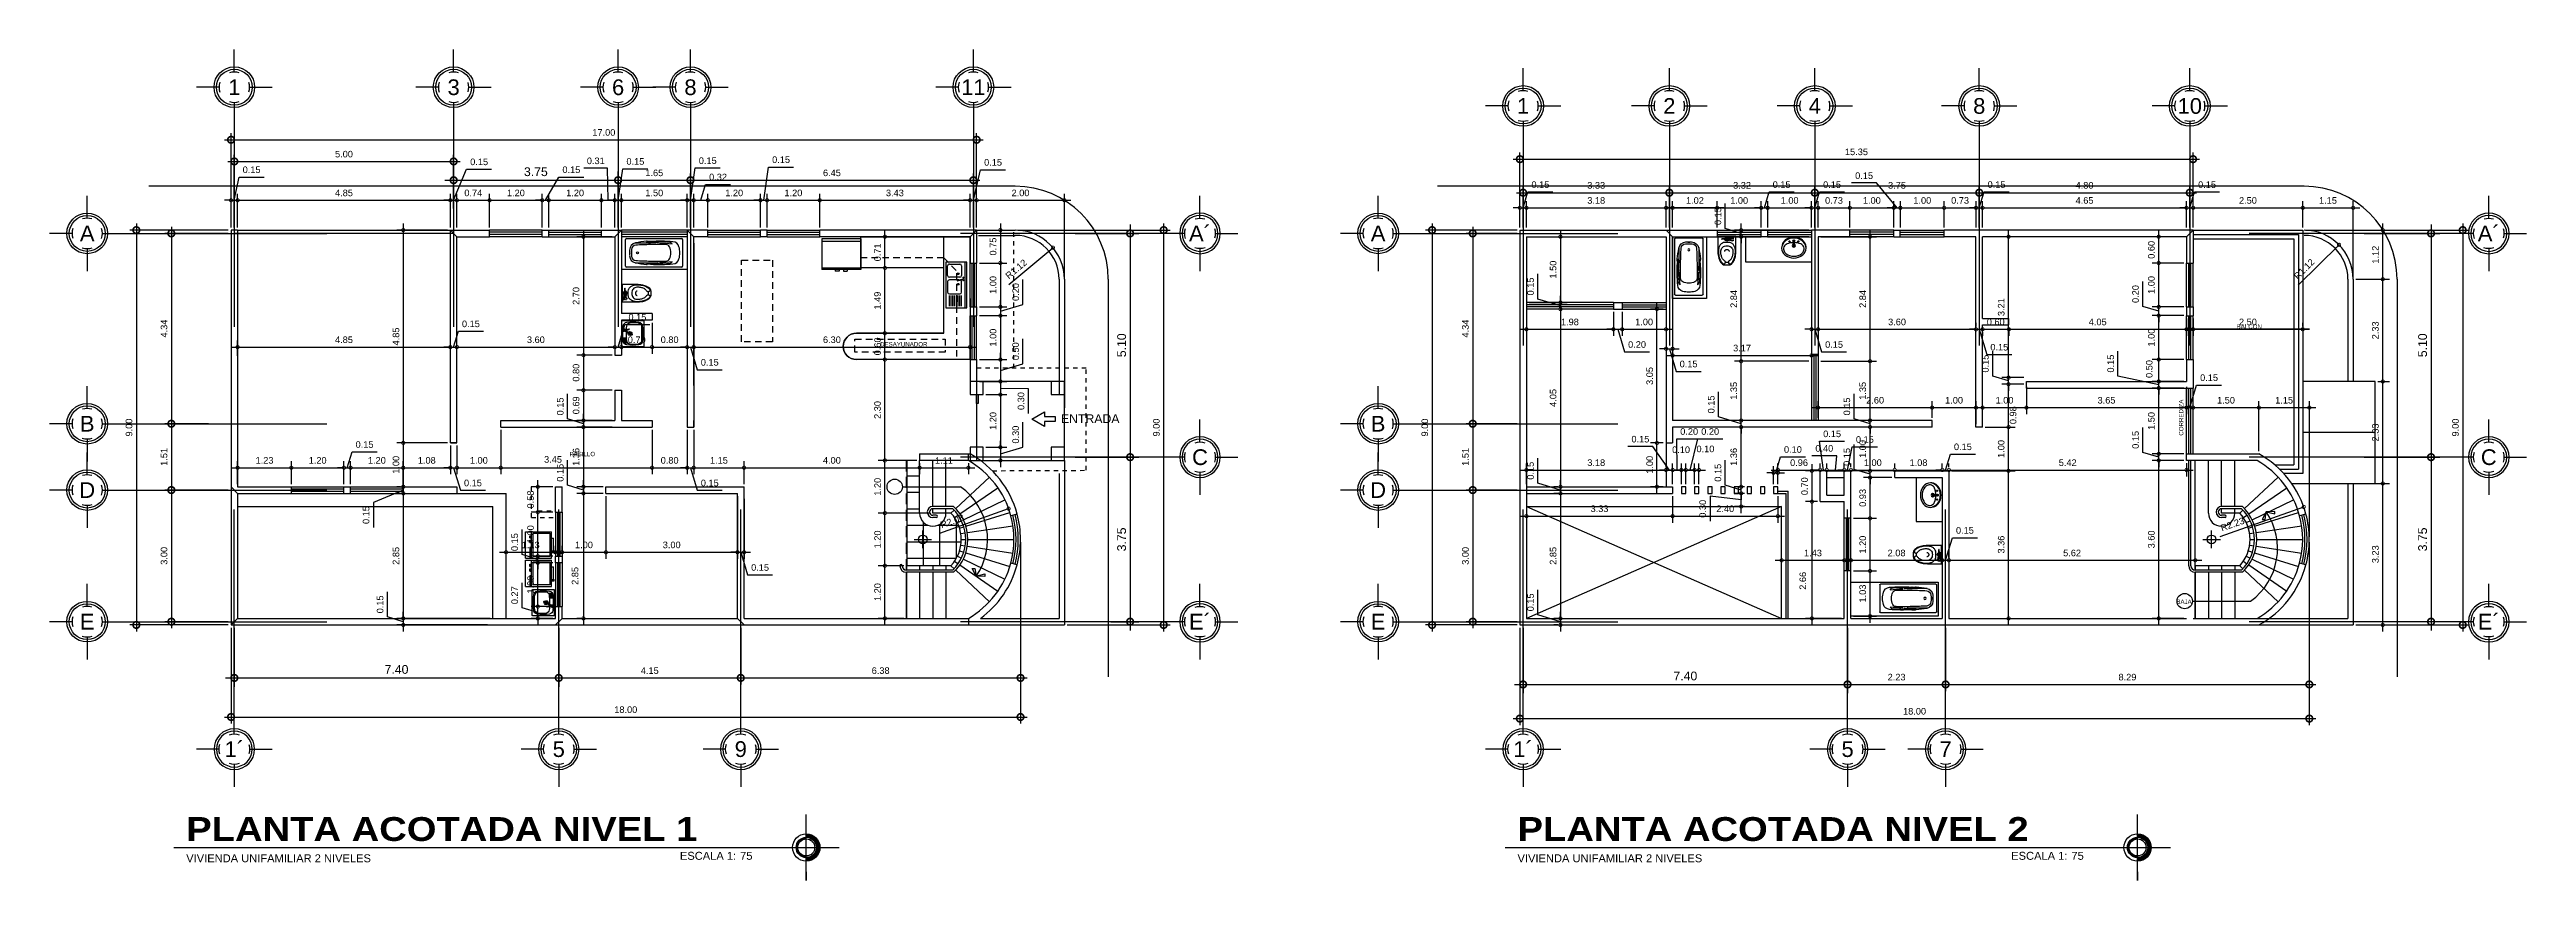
# Model space of a CAD drawing. Header units: inches. Extents: x -370 to 18, y -197 to 199.
# Drawn here: x -319.7 to -263.2, y 74.3 to 93.3 of the extents above; entities that cross this region are included whole.
import ezdxf
from ezdxf.enums import TextEntityAlignment as Align

# ---------------------------------------------------------------- set-up
doc = ezdxf.new("R2010")
doc.units = ezdxf.units.IN
doc.header["$MEASUREMENT"] = 0
doc.header["$PDMODE"] = 34
doc.header["$PDSIZE"] = 0.2
for name, pattern in [('CENTER2', [28.575, 19.05, -3.175, 3.175, -3.175]), ('DASHED', [0.75, 0.5, -0.25]), ('RAYITAS', [0.375, 0.25, -0.125])]:
    doc.linetypes.add(name, pattern=pattern)
for name, color, linetype in [('artefactos', 1, 'Continuous'), ('aux2', 194, 'Continuous'), ('MUEBLES', 7, 'Continuous'), ('sanitarios', 9, 'Continuous')]:
    doc.layers.add(name, color=color, linetype=linetype)
doc.styles.add('1', font='arial.ttf')
doc.styles.add('2', font='')
doc.styles.get("Standard").update_dxf_attribs({"font": 'arial.ttf'})
doc.styles.get('2').set_extended_font_data('Arial Black')
doc.dimstyles.new('E100', dxfattribs={"dimtxt": 0.15, "dimasz": 0.15, "dimexe": 0.15, "dimexo": 0.0625, "dimgap": 0.09, "dimtad": 1, "dimzin": 0, "dimdsep": 46, "dimtxsty": 'Standard', "dimblk": 'DOTSMALL', "dimcen": 0.09, "dimdle": 0.15, "dimclrd": 1, "dimclre": 1, "dimclrt": 2, "dimazin": 0, "dimtfac": 1, "dimtofl": 0, "dimtmove": 1, "dimatfit": 1, "dimldrblk": 'OPEN90', "dimfxl": 1, "dimtolj": 1, "dimtzin": 0, "dimarcsym": 0})

msp = doc.modelspace()

# ---------------------------------------------------------------- blocks, each defined once
blk = doc.blocks.new('lava_pl')
at = {"layer": 'artefactos'}
for p, q in [((-0.6, 0.6), (-0.6, 0)), ((-0.6, 0.6), (0, 0.6)), ((0, 0.6), (0, 0)), ((-0.6, 0.461), (0, 0.461)), ((-0.6, 0), (0, 0)), ((-0.574, 0.5), (-0.574, 0.461)), ((-0.352, 0.5), (-0.574, 0.5)), ((-0.473, 0), (-0.473, -0.055)), ((-0.439, 0), (-0.439, -0.055)), ((-0.352, 0.5), (-0.352, 0.461)), ((-0.248, 0.5), (-0.196, 0.5)), ((-0.248, 0.5), (-0.248, 0.463)), ((-0.248, 0.463), (-0.196, 0.463)), ((-0.222, 0.5), (-0.222, 0.463)), ((-0.196, 0.5), (-0.196, 0.463)), ((-0.143, 0.5), (-0.091, 0.5)), ((-0.143, 0.5), (-0.143, 0.463)), ((-0.143, 0.463), (-0.091, 0.463)), ((-0.117, 0.5), (-0.117, 0.463)), ((-0.091, 0.5), (-0.091, 0.463)), ((-0.473, -0.055), (-0.439, -0.055)), ((-0.439, 0), (-0.439, -0.04)), ((-0.439, -0.04), (-0.149, -0.04)), ((-0.149, 0), (-0.149, -0.04))]:
    blk.add_line(p, q, dxfattribs=at)
blk.add_lwpolyline([(-0.564, 0.421), (-0.037, 0.421), (-0.037, 0.04), (-0.564, 0.04)], close=True, dxfattribs=at)
blk = doc.blocks.new('lavamanos tlimpio')
at = {"layer": 'artefactos'}
for p, q in [((10.6, -10.3), (10.6, -3.5)), ((11.9, -10.4), (11.9, -3.5)), ((13.8, -10.4), (13.8, -3.7)), ((15.1, -10.6), (15.1, -3.7)), ((17, -10.7), (17, -3.9)), ((18.3, -11.1), (18.3, -3.9)), ((20.2, -11.5), (20.2, -4.8)), ((21.5, -13), (21.5, -4.8))]:
    blk.add_line(p, q, dxfattribs=at)
blk.add_lwpolyline([(30, -49.2), (30, -0.8, 0.414214), (29.2, 0), (-29.2, 0, 0.414214), (-30, -0.8), (-30, -49.2, 0.414214), (-29.2, -50), (29.2, -50, 0.414214)], format="xyb", close=True, dxfattribs=at)
for points in [[(-6.3, -2.5, 0.16165), (-7.8, -1.6), (-9.1, -0.8, 0.405288), (-11.2, -2), (-11.2, -3.5, 0.262176), (-10.5, -6.2)], [(-9.6, -4.3, 0.344116), (-9.7, -7.7), (-9.5, -8.3, -0.110943), (-9.5, -9.1), (-10.6, -16, 0.394589), (-10.1, -16.7), (-10, -16.7)], [(-6.8, -9.1, 0.076052), (-7.1, -9.7), (-9.1, -16.3, -0.394589), (-9.8, -16.8), (-10, -16.7)], [(-5.4, -7.7, 0.68313), (-7.9, -3.3)]]:
    blk.add_lwpolyline(points, format="xyb", dxfattribs=at)
for points in [[(-10.5, -6.2), (-9.9, -7.4)], [(-10.4, -3), (1.1, -23)], [(-8.6, -2), (2.9, -22)]]:
    blk.add_lwpolyline(points, dxfattribs=at)
for centre, radius, start, end in [((73, -25), 100, 171.9569, 188.0431), ((-17.1, -12.3), 9, 95.138, 171.9569), ((-17.1, -37.7), 9, 188.0431, 264.862), ((50, -27.8), 75, 172.9336, 187.0664), ((-16, -19.7), 8.5, 94.7912, 172.9336), ((-16, -36), 8.5, 187.0664, 265.2088), ((0, -202.5), 200, 93.2141, 95.138), ((0, 152.5), 200, 264.862, 275.138), ((0, -210.5), 200, 92.7843, 94.7912), ((0, 154.8), 200, 265.2088, 274.7912), ((-9.5, -2.5), 1.5, 9.298, 247.8045), ((-9.5, -2.5), 1, 30, 210), ((-7.5, -5), 2.75, 152.2794, 192.5302), ((-7.5, -5), 2.75, 351.5788, 108.8589), ((0, -210.5), 200, 91.7204, 92.1195), ((0, -202.5), 200, 84.862, 91.7916), ((0, -18.5), 4.5, 136.0639, 277.5113), ((0, -210.5), 200, 85.2728, 91.0678), ((0, -18.5), 3, 144.5233, 275.4767), ((0, -18.5), 4.5, 316.1452, 110.3438), ((0, -18.5), 3, 314.5724, 105.4276), ((2, -22.5), 1.5, 161.8103, 78.1897), ((2, -22.5), 1, 210, 30), ((10.1, -10.3), 0.5, 267.0983, 0), ((11.3, -3.5), 0.65, 0, 180), ((12.4, -10.4), 0.5, 180, 266.4399), ((13.3, -10.4), 0.5, 266.1822, 0), ((14.5, -3.7), 0.65, 0, 180), ((15.6, -10.6), 0.5, 180, 265.5232), ((16.5, -10.7), 0.5, 266.4637, 0), ((16, -19.7), 8.5, 7.0664, 86.7126), ((16, -36), 8.5, 274.7912, 352.9336), ((17.7, -3.9), 0.65, 0, 180), ((17.1, -12.3), 9, 8.0431, 84.862), ((17.1, -37.7), 9, 275.138, 351.9569), ((18.8, -11.1), 0.5, 180, 251.5041), ((19.7, -11.5), 0.5, 245.3398, 0), ((20.9, -4.8), 0.65, 0, 179.9999), ((22, -13), 0.5, 180, 227.7171), ((-50, -27.8), 75, 352.9336, 7.0664), ((-73, -25), 100, 351.9569, 8.0431)]:
    blk.add_arc(centre, radius, start, end, dxfattribs=at)
blk = doc.blocks.new('BC-P3')
at = {"color": 1}
for p, q in [((-0.352, 0), (0.352, 0)), ((-0.375, -1.477), (-0.375, -0.023)), ((-0.299, -0.646), (-0.304, -0.562)), ((-0.295, -0.615), (-0.289, -0.545)), ((-0.295, -0.615), (-0.29, -0.621)), ((-0.289, -0.545), (-0.288, -0.546)), ((-0.289, -0.622), (-0.278, -0.816)), ((-0.26, -0.847), (-0.285, -0.558)), ((-0.26, -0.25), (-0.26, -0.65)), ((0.26, -0.25), (0.26, -0.65)), ((0.26, -0.847), (0.285, -0.558)), ((0.289, -0.622), (0.278, -0.816)), ((0.289, -0.545), (0.288, -0.546)), ((0.295, -0.615), (0.289, -0.545)), ((0.295, -0.615), (0.29, -0.621)), ((0.299, -0.646), (0.304, -0.562)), ((0.375, -0.023), (0.375, -1.477)), ((-0.295, -0.835), (-0.28, -0.82)), ((-0.295, -0.885), (-0.295, -0.835)), ((-0.295, -0.885), (-0.261, -0.851)), ((0.295, -0.885), (0.261, -0.851)), ((0.295, -0.835), (0.28, -0.82)), ((0.295, -0.885), (0.295, -0.835)), ((0.352, -1.5), (-0.352, -1.5))]:
    blk.add_line(p, q, dxfattribs=at)
blk.add_lwpolyline([(-0.026, -0.108, 0.338364), (-0.025, -0.109, 0.038384), (-0.018, -0.11, 0.0164), (-0.01, -0.111, 0.011665), (0.002, -0.111, 0.011665), (0.013, -0.111, 0.0164), (0.021, -0.11, 0.038384), (0.029, -0.109, 0.338364), (0.029, -0.108, 0.338364), (0.029, -0.107, 0.038384), (0.021, -0.106, 0.0164), (0.013, -0.105, 0.011665), (0.002, -0.105, 0.011665), (-0.01, -0.105, 0.0164), (-0.018, -0.106, 0.038384), (-0.025, -0.107, 0.338364)], format="xyb", close=True, dxfattribs=at)
blk.add_circle((0, -0.31), 0.0275, dxfattribs=at)
for centre, radius, start, end in [((-0.352, -0.023), 0.023, 90, 180), ((-0.205, -0.556), 0.1, 174.45872, 183.78321), ((2.677, -0.835), 2.995, 168.98385, 174.45872), ((-0.389, -0.652), 0.09, 356.4609, 3.78321), ((-0.291, -0.622), 0.002, 5, 45.7989), ((-0.289, -0.548), 0.002, 12.28041, 69.25291), ((-0.384, -0.569), 0.1, 4.12515, 12.28041), ((-0.067, -0.301), 0.2, 92.12388, 168.98385), ((4.742, -0.654), 5.002, 179.95577, 181.46375), ((8.359, -0.88), 8.578, 178.46078, 181.23964), ((7.962, -0.768), 8.179, 176.46704, 179.17039), ((-0.082, -0.272), 0.12, 92.55385, 176.46704), ((0, -2.1), 1.95, 90, 92.55385), ((0, -2.1), 2, 90, 92.12388), ((0, -2.1), 2, 87.87612, 90), ((0, -2.1), 1.95, 87.44615, 90), ((0.067, -0.301), 0.2, 11.01615, 87.87612), ((0.082, -0.272), 0.12, 3.53296, 87.44615), ((-7.962, -0.768), 8.179, 0.82961, 3.53296), ((-8.359, -0.88), 8.578, 358.76036, 1.53922), ((-4.742, -0.654), 5.002, 358.53625, 0.04423), ((-2.677, -0.835), 2.995, 5.54128, 11.01615), ((0.384, -0.569), 0.1, 167.71959, 175.87485), ((0.289, -0.548), 0.002, 110.74709, 167.71959), ((0.291, -0.622), 0.002, 134.2011, 175), ((0.389, -0.652), 0.09, 176.21679, 183.5391), ((0.205, -0.556), 0.1, 356.21679, 5.54128), ((0.352, -0.023), 0.023, 0, 90), ((3.668, -0.903), 3.974, 176.4609, 184.94181), ((-0.112, -1.23), 0.18, 184.94181, 254.47903), ((4.351, -0.851), 4.64, 180.34512, 183.62539), ((-0.284, -0.816), 0.006, 315, 3.25052), ((-0.18, -1.139), 0.1, 182.91722, 241.94627), ((-0.266, -0.847), 0.006, 315, 5), ((4.742, -0.654), 5.002, 182.73477, 186.58735), ((-0.117, -1.064), 0.1, 181.23964, 243.87909), ((0, -0.825), 0.366, 243.87909, 270), ((0, -0.825), 0.366, 270, 296.12091), ((0.117, -1.064), 0.1, 296.12091, 358.76036), ((0.112, -1.23), 0.18, 285.52097, 355.05819), ((-4.742, -0.654), 5.002, 353.41265, 357.26523), ((0.18, -1.139), 0.1, 298.05373, 357.08278), ((0.266, -0.847), 0.006, 175, 225), ((0.284, -0.816), 0.006, 176.74948, 225), ((-4.351, -0.851), 4.64, 356.37461, 359.65488), ((-3.668, -0.903), 3.974, 355.05819, 3.5391), ((-0.352, -1.477), 0.023, 180, 270), ((0, -0.825), 0.6, 254.47903, 270), ((0, -0.825), 0.6, 270, 285.52097), ((0.352, -1.477), 0.023, 270, 0)]:
    blk.add_arc(centre, radius, start, end, dxfattribs=at)
blk = doc.blocks.new('lo')
at = {"layer": 'artefactos', "color": 1, "linetype": 'Continuous'}
for p, q in [((0.036, 0.012), (0.124, 0.012)), ((0.036, -0.012), (0.124, -0.012))]:
    blk.add_line(p, q, dxfattribs=at)
at = {"layer": 'artefactos', "color": 1}
blk.add_lwpolyline([(-0.175, -0.206, 0.225897), (-0.02, -0.28, 0.302325), (0.197, -0.136, 0.099436), (0.224, 0, 0.099436), (0.197, 0.136, 0.302325), (-0.02, 0.28, 0.225897), (-0.175, 0.206, 0.172204), (-0.248, 0, 0.172204)], format="xyb", close=True, dxfattribs=at)
blk.add_lwpolyline([(-0.144, 0.181, 0.172204), (-0.208, 0, 0.172204), (-0.144, -0.181)], format="xyb", dxfattribs=at)
at = {"layer": 'artefactos', "color": 1, "linetype": 'Continuous'}
blk.add_circle((0.144, 0), 0.0233, dxfattribs=at)
at = {"layer": 'artefactos', "color": 1}
for centre, radius, start, end in [((-0.054, 0.024), 0.258, 82.5047, 82.5047), ((-0.054, -0.024), 0.258, 277.4953, 277.4953), ((-0.02, 0.08), 0.16, 117.069, 140.9171), ((-0.038, 0.114), 0.121, 20.3585, 117.069), ((-0.346, 0), 0.45, 1.4812, 20.3585), ((-0.02, -0.08), 0.16, 219.0829, 242.931), ((-0.038, -0.114), 0.121, 242.931, 339.6415), ((-0.346, 0), 0.45, 339.6415, 358.5184)]:
    blk.add_arc(centre, radius, start, end, dxfattribs=at)
at = {"layer": 'artefactos', "color": 1, "linetype": 'Continuous'}
blk.add_arc((0.036, 0), 0.0116, 90, 270, dxfattribs=at)
at = {"layer": 'aux2', "color": 1}
for centre, radius in [((0.131, 0.1), 0.015), ((0.144, 0), 0.0175), ((0.131, -0.1), 0.015)]:
    blk.add_circle(centre, radius, dxfattribs=at)
for centre, radius, start, end in [((-0.054, 0.024), 0.258, 22.1793, 82.5047), ((0.037, 0), 0.0375, 18.0708, 341.925), ((0.037, 0), 0.023, 30.3811, 329.6115), ((-0.128, 0), 0.336, 0, 21.2533), ((-0.054, -0.024), 0.258, 277.4953, 337.8207), ((-0.128, 0), 0.336, 338.7467, 0)]:
    blk.add_arc(centre, radius, start, end, dxfattribs=at)
blk = doc.blocks.new('videt')
at = {"layer": 'artefactos', "color": 1}
blk.add_line((0.024, 0.29), (-0.044, 0.29), dxfattribs=at)
for points in [[(0.196, 0.029, 0.049648), (0.183, 0.159, 0.06346), (0.151, 0.256, 0.103485), (0.093, 0.331, 0.178458), (0.04, 0.351), (-0.06, 0.351, 0.178458), (-0.112, 0.331, 0.103485), (-0.17, 0.256, 0.06346), (-0.203, 0.159, 0.049648), (-0.216, 0.029), (-0.216, -0.293), (0.196, -0.293)], [(-0.104, 0.322, 0.103485), (-0.159, 0.251, 0.06346), (-0.191, 0.157, 0.049648), (-0.204, 0.029, 0.075858), (-0.192, -0.046, 0.086069), (-0.162, -0.106, 0.105985), (-0.113, -0.148, 0.126201), (-0.06, -0.162), (0.04, -0.162, 0.126201), (0.093, -0.148, 0.105985), (0.142, -0.106, 0.086069), (0.172, -0.046, 0.075858), (0.184, 0.029, 0.049648), (0.171, 0.157, 0.06346), (0.139, 0.251, 0.103485), (0.085, 0.322, 0.097511), (0.07, 0.328, 0.09808), (0.055, 0.328, 0.098895), (0.041, 0.322, 0.099479), (0.03, 0.311, 0.099479), (0.025, 0.297, 0.098895), (0.025, 0.282, 0.09808), (0.031, 0.268, 0.097511), (0.041, 0.257, -0.102445), (0.087, 0.211, -0.077884), (0.116, 0.146, -0.065096), (0.127, 0.061, -0.024284), (0.125, 0.029, -0.115331), (0.115, -0.013, -0.103946), (0.086, -0.051, -0.091071), (0.043, -0.075, -0.083675), (-0.01, -0.084, -0.083675), (-0.063, -0.075, -0.091071), (-0.105, -0.051, -0.103946), (-0.135, -0.013, -0.115331), (-0.145, 0.029, -0.024284), (-0.146, 0.061, -0.065096), (-0.135, 0.146, -0.077884), (-0.106, 0.211, -0.102445), (-0.061, 0.257, 0.097511), (-0.05, 0.268, 0.09808), (-0.044, 0.282, 0.098895), (-0.044, 0.297, 0.099479), (-0.05, 0.311, 0.099479), (-0.061, 0.322, 0.098895), (-0.075, 0.328, 0.09808), (-0.09, 0.328, 0.097511)]]:
    blk.add_lwpolyline(points, format="xyb", close=True, dxfattribs=at)
blk.add_lwpolyline([(0.04, 0.043, -0.111064), (0.036, 0.026, -0.102841), (0.025, 0.012, -0.093011), (0.01, 0.003, -0.087082), (-0.01, -0.001, -0.087082), (-0.029, 0.003, -0.093011), (-0.045, 0.012, -0.102841), (-0.056, 0.026, -0.111064), (-0.06, 0.043, -0.111064)], format="xyb", dxfattribs=at)
at = {"layer": 'aux2', "color": 1}
for p, q in [((-0.166, -0.293), (-0.166, -0.281)), ((-0.166, -0.293), (-0.091, -0.293)), ((-0.154, -0.215), (-0.154, -0.203)), ((-0.083, -0.215), (-0.154, -0.215)), ((-0.083, -0.259), (-0.154, -0.259)), ((-0.154, -0.277), (-0.154, -0.259)), ((-0.15, -0.206), (-0.15, -0.201)), ((-0.15, -0.276), (-0.15, -0.265)), ((-0.135, -0.209), (-0.147, -0.209)), ((-0.135, -0.262), (-0.147, -0.262)), ((-0.132, -0.206), (-0.132, -0.197)), ((-0.132, -0.274), (-0.132, -0.265)), ((-0.125, -0.206), (-0.125, -0.197)), ((-0.125, -0.274), (-0.125, -0.265)), ((-0.11, -0.209), (-0.122, -0.209)), ((-0.11, -0.262), (-0.122, -0.262)), ((-0.107, -0.206), (-0.107, -0.201)), ((-0.107, -0.276), (-0.107, -0.265)), ((-0.104, -0.215), (-0.104, -0.203)), ((-0.104, -0.277), (-0.104, -0.259)), ((-0.091, -0.293), (-0.091, -0.281)), ((-0.083, -0.212), (-0.07, -0.212)), ((-0.083, -0.262), (-0.083, -0.212)), ((-0.083, -0.237), (-0.07, -0.237)), ((-0.083, -0.262), (-0.07, -0.262)), ((-0.07, -0.262), (-0.07, -0.212)), ((-0.058, -0.215), (-0.07, -0.215)), ((-0.058, -0.259), (-0.07, -0.259)), ((-0.046, -0.212), (-0.058, -0.212)), ((-0.058, -0.262), (-0.058, -0.212)), ((-0.046, -0.262), (-0.058, -0.262)), ((0.047, -0.221), (0.031, -0.221)), ((0.047, -0.252), (0.031, -0.252)), ((0.047, -0.252), (0.047, -0.221)), ((0.05, -0.234), (0.106, -0.234)), ((0.05, -0.24), (0.106, -0.24))]:
    blk.add_line(p, q, dxfattribs=at)
blk.add_lwpolyline([(-0.035, -0.237), (-0.022, -0.259), (0.003, -0.259), (0.015, -0.237), (0.003, -0.215), (-0.022, -0.215)], close=True, dxfattribs=at)
for centre, radius in [((-0.01, -0.237), 0.0437), ((-0.01, -0.236), 0.025), ((-0.01, -0.237), 0.025), ((-0.01, -0.237), 0.00855)]:
    blk.add_circle(centre, radius, dxfattribs=at)
for centre, radius, start, end in [((-0.129, -0.39), 0.116, 71.0754, 108.9246), ((-0.119, -0.237), 0.0406, 147.7952, 212.2048), ((-0.129, -0.25), 0.0531, 61.9275, 118.0725), ((-0.147, -0.206), 0.00312, 180, 270), ((-0.147, -0.265), 0.00312, 90, 180), ((-0.135, -0.206), 0.00312, 270, 0), ((-0.135, -0.265), 0.00312, 0, 90), ((-0.122, -0.206), 0.00312, 180, 270), ((-0.122, -0.265), 0.00312, 90, 180), ((-0.11, -0.206), 0.00312, 270, 0), ((-0.11, -0.265), 0.00312, 0, 90), ((-0.138, -0.237), 0.0406, 327.7958, 32.2042), ((0.05, -0.231), 0.00312, 180, 270), ((0.05, -0.243), 0.00312, 90, 180), ((0.106, -0.237), 0.00312, 270, 90)]:
    blk.add_arc(centre, radius, start, end, dxfattribs=at)
blk = doc.blocks.new('lp')
at = {"layer": 'artefactos', "color": 1}
for p, q in [((687.89, 606.665), (687.89, 605.365)), ((688.49, 606.665), (687.89, 606.665)), ((687.94, 606.665), (687.94, 605.365)), ((688.49, 605.365), (688.49, 606.665)), ((688.159, 605.892), (687.994, 605.844)), ((688.163, 605.876), (687.996, 605.835)), ((688.04, 606.215), (688.04, 605.915)), ((688.04, 605.465), (688.04, 605.74)), ((688.39, 606.265), (688.09, 606.265)), ((688.09, 605.79), (688.19, 605.79)), ((688.116, 605.865), (688.19, 605.865)), ((688.19, 605.865), (688.39, 605.865)), ((688.19, 605.79), (688.39, 605.79)), ((688.44, 605.915), (688.44, 606.215)), ((688.44, 605.74), (688.44, 605.465)), ((687.89, 605.365), (688.49, 605.365)), ((688.39, 605.415), (688.09, 605.415))]:
    blk.add_line(p, q, dxfattribs=at)
for centre, radius, start, end in [((687.995, 605.84), 0.00485, 105, 285), ((688.09, 606.215), 0.05, 90, 180), ((688.09, 605.915), 0.05, 180, 250.92419), ((688.09, 605.74), 0.05, 90, 180), ((688.161, 605.884), 0.00791, 282.47533, 107.52467), ((688.39, 606.215), 0.05, 0, 90), ((688.39, 605.915), 0.05, 270, 0), ((688.39, 605.74), 0.05, 0, 90), ((688.09, 605.465), 0.05, 180, 270), ((688.39, 605.465), 0.05, 270, 0)]:
    blk.add_arc(centre, radius, start, end, dxfattribs=at)
at = {"layer": 'aux2', "color": 1}
for p, q in [((688.04, 606.615), (688.04, 606.315)), ((688.04, 606.615), (688.04, 606.315)), ((688.04, 606.615), (688.04, 606.315)), ((688.04, 606.615), (688.04, 606.315)), ((688.09, 606.615), (688.09, 606.315)), ((688.14, 606.615), (688.14, 606.315)), ((688.19, 606.615), (688.19, 606.315)), ((688.24, 606.615), (688.24, 606.315)), ((688.29, 606.615), (688.29, 606.315)), ((688.34, 606.615), (688.34, 606.315)), ((688.39, 606.615), (688.39, 606.315)), ((687.988, 605.879), (687.98, 605.873)), ((687.988, 605.801), (687.98, 605.806)), ((687.991, 605.874), (687.983, 605.869)), ((687.991, 605.805), (687.983, 605.81)), ((687.984, 605.892), (687.989, 605.885)), ((687.984, 605.787), (687.989, 605.794)), ((687.988, 605.895), (687.993, 605.888)), ((687.988, 605.784), (687.993, 605.792)), ((687.997, 605.873), (688.002, 605.866)), ((687.997, 605.806), (688.002, 605.813)), ((688.007, 605.892), (687.999, 605.887)), ((688.007, 605.787), (687.999, 605.793)), ((688.001, 605.876), (688.006, 605.869)), ((688.001, 605.803), (688.006, 605.81)), ((688.01, 605.887), (688.002, 605.882)), ((688.01, 605.792), (688.002, 605.797))]:
    blk.add_line(p, q, dxfattribs=at)
for centre, radius in [((687.995, 605.88), 0.00381), ((687.995, 605.799), 0.00381), ((688.14, 605.99), 0.025), ((688.14, 605.69), 0.025)]:
    blk.add_circle(centre, radius, dxfattribs=at)
for centre, radius, start, end in [((687.982, 605.871), 0.00259, 125, 305), ((687.982, 605.808), 0.00259, 55, 235), ((687.986, 605.894), 0.00259, 35, 215), ((687.986, 605.786), 0.00259, 145, 325), ((687.984, 605.882), 0.0051, 312.29389, 27.70611), ((687.984, 605.797), 0.0051, 332.29389, 47.70611), ((687.993, 605.87), 0.0051, 42.29389, 117.70611), ((687.993, 605.809), 0.0051, 242.29389, 317.70611), ((687.997, 605.891), 0.0051, 222.29389, 297.70611), ((687.997, 605.788), 0.0051, 62.29389, 137.70611), ((688.006, 605.879), 0.0051, 132.29389, 207.70611), ((688.006, 605.801), 0.0051, 152.29389, 227.70611), ((688.004, 605.867), 0.00259, 215, 35), ((688.004, 605.812), 0.00259, 325, 145), ((688.008, 605.89), 0.00259, 305, 125), ((688.008, 605.79), 0.00259, 235, 55)]:
    blk.add_arc(centre, radius, start, end, dxfattribs=at)
blk = doc.blocks.new('A$C78C0248E')
at = {"layer": 'artefactos', "color": 2}
for p, q in [((0.244, 0.263), (-0.325, 0.263)), ((-0.325, 0.263), (-0.325, -0.186)), ((0.244, 0.223), (-0.325, 0.223)), ((0.244, 0.263), (0.244, -0.186)), ((0.244, -0.166), (-0.325, -0.166)), ((0.244, -0.186), (-0.325, -0.186)), ((-0.127, -0.186), (-0.127, -0.206)), ((-0.071, -0.206), (-0.127, -0.206)), ((-0.071, -0.186), (-0.071, -0.206)), ((-0.04, -0.166), (-0.04, -0.186)), ((-0.009, -0.186), (-0.009, -0.206)), ((-0.009, -0.206), (0.047, -0.206)), ((0.047, -0.186), (0.047, -0.206))]:
    blk.add_line(p, q, dxfattribs=at)
blk = doc.blocks.new('EJE NORTE NUEVO')
at = {"color": 8}
for p, q in [((0, 3.252), (0, 3.764)), ((-0.347, 2.905), (-0.859, 2.905)), ((0.347, 2.905), (0.859, 2.905))]:
    blk.add_line(p, q, dxfattribs=at)
at = {"color": 2, "linetype": 'CENTER2'}
blk.add_line((0, 2.558), (0, -2.558), dxfattribs=at)
at = {"color": 8}
blk.add_circle((0, 2.905), 0.463, dxfattribs=at)
at = {"color": 4}
blk.add_circle((0, 2.905), 0.409, dxfattribs=at)
at = {"color": 8}
for start, end in [(160.6993, 199.2784), (71.4161, 108.5839), (341.7694, 18.2529), (251.0526, 288.9474)]:
    blk.add_arc((0, 2.905), 0.347, start, end, dxfattribs=at)
at = {"color": 4}
blk.add_attdef('A', text='', height=0.358, dxfattribs=at).set_placement((0, 2.905), align=Align.MIDDLE_CENTER)
blk = doc.blocks.new('_DotSmall')
at = {"color": 0, "linetype": 'ByBlock', "const_width": 0.5}
blk.add_lwpolyline([(-0.0625, 0, 1), (0.0625, 0, 1)], format="xyb", close=True, dxfattribs=at)
blk = doc.blocks.new('*D190')
at = {"color": 1, "lineweight": -2, "transparency": 16777216}
for p, q in [((-0.075, 10.565), (5.225, 10.565)), ((0.075, 9.062), (0.075, 10.715)), ((5.075, 9.489), (5.075, 10.715))]:
    blk.add_line(p, q, dxfattribs=at)
at = {"layer": 'DEFPOINTS', "color": 0, "transparency": 16777216}
for p in [(5.075, 10.565), (5.075, 9.427), (0.075, 9)]:
    blk.add_point(p, dxfattribs=at)
at = {"color": 1, "lineweight": -2, "transparency": 16777216, "xscale": 0.3, "yscale": 0.3, "zscale": 0.3, "rotation": 180}
blk.add_blockref('_DotSmall', (0.075, 10.565), dxfattribs=at)
at = {"color": 1, "lineweight": -2, "transparency": 16777216, "xscale": 0.3, "yscale": 0.3, "zscale": 0.3}
blk.add_blockref('_DotSmall', (5.075, 10.565), dxfattribs=at)
at = {"color": 2, "transparency": 16777216, "insert": (2.575, 10.731), "char_height": 0.15, "attachment_point": 5}
blk.add_mtext('\\A1;5.00', dxfattribs=at)
blk = doc.blocks.new('_Open90')
at = {"color": 0, "linetype": 'ByBlock', "lineweight": -2}
for p, q in [((0, 0), (-1, 0)), ((-0.5, 0.5), (0, 0)), ((0, 0), (-0.5, -0.5))]:
    blk.add_line(p, q, dxfattribs=at)
blk = doc.blocks.new('*D138')
at = {"color": 1, "lineweight": -2, "transparency": 16777216}
for p, q in [((-237.138, 115.422), (-232.988, 115.422)), ((-236.938, 114.773), (-236.938, 115.622)), ((-233.188, 114.347), (-233.188, 115.622))]:
    blk.add_line(p, q, dxfattribs=at)
at = {"layer": 'DEFPOINTS', "color": 0, "transparency": 16777216}
for p in [(-233.188, 115.422), (-236.938, 114.711), (-233.188, 114.284)]:
    blk.add_point(p, dxfattribs=at)
at = {"color": 1, "lineweight": -2, "transparency": 16777216, "xscale": 0.3, "yscale": 0.3, "zscale": 0.3, "rotation": 180}
blk.add_blockref('_DotSmall', (-236.938, 115.422), dxfattribs=at)
at = {"color": 1, "lineweight": -2, "transparency": 16777216, "xscale": 0.3, "yscale": 0.3, "zscale": 0.3}
blk.add_blockref('_DotSmall', (-233.188, 115.422), dxfattribs=at)
at = {"color": 2, "transparency": 16777216, "insert": (-235.063, 115.614), "char_height": 0.2, "attachment_point": 5}
blk.add_mtext('\\A1;3.75', dxfattribs=at)
blk = doc.blocks.new('*D470')
at = {"color": 1, "lineweight": -2, "transparency": 16777216}
for p, q in [((8.825, 9.062), (8.825, 10.288)), ((10.475, 9.062), (10.475, 10.288)), ((8.675, 10.138), (10.625, 10.138))]:
    blk.add_line(p, q, dxfattribs=at)
at = {"layer": 'DEFPOINTS', "color": 0, "transparency": 16777216}
for p in [(10.475, 10.138), (8.825, 9), (10.475, 9)]:
    blk.add_point(p, dxfattribs=at)
at = {"color": 1, "lineweight": -2, "transparency": 16777216, "xscale": 0.3, "yscale": 0.3, "zscale": 0.3, "rotation": 180}
blk.add_blockref('_DotSmall', (8.825, 10.138), dxfattribs=at)
at = {"color": 1, "lineweight": -2, "transparency": 16777216, "xscale": 0.3, "yscale": 0.3, "zscale": 0.3}
blk.add_blockref('_DotSmall', (10.475, 10.138), dxfattribs=at)
at = {"color": 2, "transparency": 16777216, "insert": (9.65, 10.304), "char_height": 0.15, "attachment_point": 5}
blk.add_mtext('\\A1;1.65', dxfattribs=at)
blk = doc.blocks.new('*D471')
at = {"color": 1, "lineweight": -2, "transparency": 16777216}
for p, q in [((10.475, 9.062), (10.475, 10.288)), ((16.925, 9.062), (16.925, 10.288)), ((10.325, 10.138), (17.075, 10.138))]:
    blk.add_line(p, q, dxfattribs=at)
at = {"layer": 'DEFPOINTS', "color": 0, "transparency": 16777216}
for p in [(16.925, 10.138), (10.475, 9), (16.925, 9)]:
    blk.add_point(p, dxfattribs=at)
at = {"color": 1, "lineweight": -2, "transparency": 16777216, "xscale": 0.3, "yscale": 0.3, "zscale": 0.3, "rotation": 180}
blk.add_blockref('_DotSmall', (10.475, 10.138), dxfattribs=at)
at = {"color": 1, "lineweight": -2, "transparency": 16777216, "xscale": 0.3, "yscale": 0.3, "zscale": 0.3}
blk.add_blockref('_DotSmall', (16.925, 10.138), dxfattribs=at)
at = {"color": 2, "transparency": 16777216, "insert": (13.7, 10.304), "char_height": 0.15, "attachment_point": 5}
blk.add_mtext('\\A1;6.45', dxfattribs=at)
blk = doc.blocks.new('*D472')
at = {"color": 1, "lineweight": -2, "transparency": 16777216}
for p, q in [((-0.15, 11.059), (17.15, 11.059)), ((0, 9.062), (0, 11.209)), ((17, 9.062), (17, 11.209))]:
    blk.add_line(p, q, dxfattribs=at)
at = {"layer": 'DEFPOINTS', "color": 0, "transparency": 16777216}
for p in [(17, 11.059), (0, 9), (17, 9)]:
    blk.add_point(p, dxfattribs=at)
at = {"color": 1, "lineweight": -2, "transparency": 16777216, "xscale": 0.3, "yscale": 0.3, "zscale": 0.3, "rotation": 180}
blk.add_blockref('_DotSmall', (0, 11.059), dxfattribs=at)
at = {"color": 1, "lineweight": -2, "transparency": 16777216, "xscale": 0.3, "yscale": 0.3, "zscale": 0.3}
blk.add_blockref('_DotSmall', (17, 11.059), dxfattribs=at)
at = {"color": 2, "transparency": 16777216, "insert": (8.5, 11.226), "char_height": 0.15, "attachment_point": 5}
blk.add_mtext('\\A1;17.00', dxfattribs=at)
blk = doc.blocks.new('*D493')
at = {"color": 1, "lineweight": -2, "transparency": 16777216}
for p, q in [((-1.361, 9.075), (-1.361, 4.437)), ((-0.062, 8.925), (-1.511, 8.925)), ((-0.512, 4.587), (-1.511, 4.587))]:
    blk.add_line(p, q, dxfattribs=at)
at = {"layer": 'DEFPOINTS', "color": 0, "transparency": 16777216}
for p in [(0, 8.925), (-1.361, 4.587), (-0.449, 4.587)]:
    blk.add_point(p, dxfattribs=at)
at = {"color": 1, "lineweight": -2, "transparency": 16777216, "xscale": 0.3, "yscale": 0.3, "zscale": 0.3}
for p, rotation in [((-1.361, 8.925), 90), ((-1.361, 4.587), 270)]:
    blk.add_blockref('_DotSmall', p, dxfattribs=dict(at, rotation=rotation))
at = {"color": 2, "transparency": 16777216, "insert": (-1.527, 6.756), "char_height": 0.15, "attachment_point": 5, "rotation": 90}
blk.add_mtext('\\A1;4.34', dxfattribs=at)
blk = doc.blocks.new('*D490')
at = {"color": 1, "lineweight": -2, "transparency": 16777216}
for p, q in [((-0.512, 4.587), (-1.511, 4.587)), ((-1.361, 4.737), (-1.361, 2.925)), ((-0.062, 3.075), (-1.511, 3.075))]:
    blk.add_line(p, q, dxfattribs=at)
at = {"layer": 'DEFPOINTS', "color": 0, "transparency": 16777216}
for p in [(-0.449, 4.587), (-1.361, 3.075), (0, 3.075)]:
    blk.add_point(p, dxfattribs=at)
at = {"color": 1, "lineweight": -2, "transparency": 16777216, "xscale": 0.3, "yscale": 0.3, "zscale": 0.3}
for p, rotation in [((-1.361, 4.587), 90), ((-1.361, 3.075), 270)]:
    blk.add_blockref('_DotSmall', p, dxfattribs=dict(at, rotation=rotation))
at = {"color": 2, "transparency": 16777216, "insert": (-1.527, 3.831), "char_height": 0.15, "attachment_point": 5, "rotation": 90}
blk.add_mtext('\\A1;1.51', dxfattribs=at)
blk = doc.blocks.new('*D473')
at = {"color": 1, "lineweight": -2, "transparency": 16777216}
for p, q in [((-0.062, 3.075), (-1.51, 3.075)), ((-1.36, 3.225), (-1.36, -0.075)), ((-0.062, 0.075), (-1.51, 0.075))]:
    blk.add_line(p, q, dxfattribs=at)
at = {"layer": 'DEFPOINTS', "color": 0, "transparency": 16777216}
for p in [(0, 3.075), (-1.36, 0.075), (0, 0.075)]:
    blk.add_point(p, dxfattribs=at)
at = {"color": 1, "lineweight": -2, "transparency": 16777216, "xscale": 0.3, "yscale": 0.3, "zscale": 0.3}
for p, rotation in [((-1.36, 3.075), 90), ((-1.36, 0.075), 270)]:
    blk.add_blockref('_DotSmall', p, dxfattribs=dict(at, rotation=rotation))
at = {"color": 2, "transparency": 16777216, "insert": (-1.527, 1.575), "char_height": 0.15, "attachment_point": 5, "rotation": 90}
blk.add_mtext('\\A1;3.00', dxfattribs=at)
blk = doc.blocks.new('*D474')
at = {"color": 1, "lineweight": -2, "transparency": 16777216}
for p, q in [((-2.159, 9.15), (-2.159, -0.15)), ((-0.062, 9), (-2.309, 9)), ((-0.062, 0), (-2.309, 0))]:
    blk.add_line(p, q, dxfattribs=at)
at = {"layer": 'DEFPOINTS', "color": 0, "transparency": 16777216}
for p in [(0, 9), (-2.159, 0), (0, 0)]:
    blk.add_point(p, dxfattribs=at)
at = {"color": 1, "lineweight": -2, "transparency": 16777216, "xscale": 0.3, "yscale": 0.3, "zscale": 0.3}
for p, rotation in [((-2.159, 9), 90), ((-2.159, 0), 270)]:
    blk.add_blockref('_DotSmall', p, dxfattribs=dict(at, rotation=rotation))
at = {"color": 2, "transparency": 16777216, "insert": (-2.326, 4.5), "char_height": 0.15, "attachment_point": 5, "rotation": 90}
blk.add_mtext('\\A1;9.00', dxfattribs=at)
blk = doc.blocks.new('*D139')
at = {"color": 1, "lineweight": -2, "transparency": 16777216}
for p, q in [((-241.938, 105.222), (-241.938, 103.877)), ((-234.541, 105.222), (-234.541, 103.877)), ((-242.138, 104.077), (-234.341, 104.077))]:
    blk.add_line(p, q, dxfattribs=at)
at = {"layer": 'DEFPOINTS', "color": 0, "transparency": 16777216}
for p in [(-241.938, 105.284), (-234.541, 105.284), (-234.541, 104.077)]:
    blk.add_point(p, dxfattribs=at)
at = {"color": 1, "lineweight": -2, "transparency": 16777216, "xscale": 0.3, "yscale": 0.3, "zscale": 0.3, "rotation": 180}
blk.add_blockref('_DotSmall', (-241.938, 104.077), dxfattribs=at)
at = {"color": 1, "lineweight": -2, "transparency": 16777216, "xscale": 0.3, "yscale": 0.3, "zscale": 0.3}
blk.add_blockref('_DotSmall', (-234.541, 104.077), dxfattribs=at)
at = {"color": 2, "transparency": 16777216, "insert": (-238.24, 104.269), "char_height": 0.2, "attachment_point": 5}
blk.add_mtext('\\A1;7.40', dxfattribs=at)
blk = doc.blocks.new('*D491')
at = {"color": 1, "lineweight": -2, "transparency": 16777216}
for p, q in [((7.472, -0.062), (7.472, -1.357)), ((11.622, -0.062), (11.622, -1.357)), ((7.322, -1.207), (11.772, -1.207))]:
    blk.add_line(p, q, dxfattribs=at)
at = {"layer": 'DEFPOINTS', "color": 0, "transparency": 16777216}
for p in [(7.472, 0), (11.622, 0), (11.622, -1.207)]:
    blk.add_point(p, dxfattribs=at)
at = {"color": 1, "lineweight": -2, "transparency": 16777216, "xscale": 0.3, "yscale": 0.3, "zscale": 0.3, "rotation": 180}
blk.add_blockref('_DotSmall', (7.472, -1.207), dxfattribs=at)
at = {"color": 1, "lineweight": -2, "transparency": 16777216, "xscale": 0.3, "yscale": 0.3, "zscale": 0.3}
blk.add_blockref('_DotSmall', (11.622, -1.207), dxfattribs=at)
at = {"color": 2, "transparency": 16777216, "insert": (9.547, -1.041), "char_height": 0.15, "attachment_point": 5}
blk.add_mtext('\\A1;4.15', dxfattribs=at)
blk = doc.blocks.new('*D475')
at = {"color": 1, "lineweight": -2, "transparency": 16777216}
for p, q in [((18, 1.887), (18, -2.248)), ((0, -0.062), (0, -2.248)), ((-0.15, -2.098), (18.15, -2.098))]:
    blk.add_line(p, q, dxfattribs=at)
at = {"layer": 'DEFPOINTS', "color": 0, "transparency": 16777216}
for p in [(18, 1.95), (0, 0), (18, -2.098)]:
    blk.add_point(p, dxfattribs=at)
at = {"color": 1, "lineweight": -2, "transparency": 16777216, "xscale": 0.3, "yscale": 0.3, "zscale": 0.3, "rotation": 180}
blk.add_blockref('_DotSmall', (0, -2.098), dxfattribs=at)
at = {"color": 1, "lineweight": -2, "transparency": 16777216, "xscale": 0.3, "yscale": 0.3, "zscale": 0.3}
blk.add_blockref('_DotSmall', (18, -2.098), dxfattribs=at)
at = {"color": 2, "transparency": 16777216, "insert": (9, -1.931), "char_height": 0.15, "attachment_point": 5}
blk.add_mtext('\\A1;18.00', dxfattribs=at)
blk = doc.blocks.new('*D476')
at = {"color": 1, "lineweight": -2, "transparency": 16777216}
for p, q in [((11.622, -0.062), (11.622, -1.357)), ((18, -0.062), (18, -1.357)), ((11.472, -1.207), (18.15, -1.207))]:
    blk.add_line(p, q, dxfattribs=at)
at = {"layer": 'DEFPOINTS', "color": 0, "transparency": 16777216}
for p in [(11.622, 0), (18, 0), (18, -1.207)]:
    blk.add_point(p, dxfattribs=at)
at = {"color": 1, "lineweight": -2, "transparency": 16777216, "xscale": 0.3, "yscale": 0.3, "zscale": 0.3, "rotation": 180}
blk.add_blockref('_DotSmall', (11.622, -1.207), dxfattribs=at)
at = {"color": 1, "lineweight": -2, "transparency": 16777216, "xscale": 0.3, "yscale": 0.3, "zscale": 0.3}
blk.add_blockref('_DotSmall', (18, -1.207), dxfattribs=at)
at = {"color": 2, "transparency": 16777216, "insert": (14.811, -1.041), "char_height": 0.15, "attachment_point": 5}
blk.add_mtext('\\A1;6.38', dxfattribs=at)
blk = doc.blocks.new('*D140')
at = {"color": 1, "lineweight": -2, "transparency": 16777216}
for p, q in [((-222.764, 114.209), (-221.314, 114.209)), ((-221.514, 114.409), (-221.514, 108.909)), ((-222.764, 109.109), (-221.314, 109.109))]:
    blk.add_line(p, q, dxfattribs=at)
at = {"layer": 'DEFPOINTS', "color": 0, "transparency": 16777216}
for p in [(-222.827, 114.209), (-222.827, 109.109), (-221.514, 109.109)]:
    blk.add_point(p, dxfattribs=at)
at = {"color": 1, "lineweight": -2, "transparency": 16777216, "xscale": 0.3, "yscale": 0.3, "zscale": 0.3}
for p, rotation in [((-221.514, 114.209), 90), ((-221.514, 109.109), 270)]:
    blk.add_blockref('_DotSmall', p, dxfattribs=dict(at, rotation=rotation))
at = {"color": 2, "transparency": 16777216, "insert": (-221.707, 111.659), "char_height": 0.2, "attachment_point": 5, "rotation": 90}
blk.add_mtext('\\A1;5.10', dxfattribs=at)
blk = doc.blocks.new('*D141')
at = {"color": 1, "lineweight": -2, "transparency": 16777216}
for p, q in [((-222.764, 109.109), (-221.314, 109.109)), ((-221.514, 109.309), (-221.514, 105.159)), ((-221.951, 105.359), (-221.314, 105.359))]:
    blk.add_line(p, q, dxfattribs=at)
at = {"layer": 'DEFPOINTS', "color": 0, "transparency": 16777216}
for p in [(-222.827, 109.109), (-222.013, 105.359), (-221.514, 105.359)]:
    blk.add_point(p, dxfattribs=at)
at = {"color": 1, "lineweight": -2, "transparency": 16777216, "xscale": 0.3, "yscale": 0.3, "zscale": 0.3}
for p, rotation in [((-221.514, 109.109), 90), ((-221.514, 105.359), 270)]:
    blk.add_blockref('_DotSmall', p, dxfattribs=dict(at, rotation=rotation))
at = {"color": 2, "transparency": 16777216, "insert": (-221.707, 107.234), "char_height": 0.2, "attachment_point": 5, "rotation": 90}
blk.add_mtext('\\A1;3.75', dxfattribs=at)
blk = doc.blocks.new('*D477')
at = {"color": 1, "lineweight": -2, "transparency": 16777216}
for p, q in [((21.264, -0.15), (21.264, 9.15)), ((17.942, 9), (21.414, 9)), ((19.062, 0), (21.414, 0))]:
    blk.add_line(p, q, dxfattribs=at)
at = {"layer": 'DEFPOINTS', "color": 0, "transparency": 16777216}
for p in [(17.88, 9), (21.264, 9), (19, 0)]:
    blk.add_point(p, dxfattribs=at)
at = {"color": 1, "lineweight": -2, "transparency": 16777216, "xscale": 0.3, "yscale": 0.3, "zscale": 0.3}
for p, rotation in [((21.264, 9), 90), ((21.264, 0), 270)]:
    blk.add_blockref('_DotSmall', p, dxfattribs=dict(at, rotation=rotation))
at = {"color": 2, "transparency": 16777216, "insert": (21.098, 4.5), "char_height": 0.15, "attachment_point": 5, "rotation": 90}
blk.add_mtext('\\A1;9.00', dxfattribs=at)
blk = doc.blocks.new('*D478')
at = {"color": 1, "lineweight": -2, "transparency": 16777216}
for p, q in [((29.309, 9.853), (32.943, 9.853)), ((29.459, 9.062), (29.459, 10.003)), ((32.793, 9.062), (32.793, 10.003))]:
    blk.add_line(p, q, dxfattribs=at)
at = {"layer": 'DEFPOINTS', "color": 0, "transparency": 16777216}
for p in [(32.793, 9.853), (29.459, 9), (32.793, 9)]:
    blk.add_point(p, dxfattribs=at)
at = {"color": 1, "lineweight": -2, "transparency": 16777216, "xscale": 0.3, "yscale": 0.3, "zscale": 0.3, "rotation": 180}
blk.add_blockref('_DotSmall', (29.459, 9.853), dxfattribs=at)
at = {"color": 1, "lineweight": -2, "transparency": 16777216, "xscale": 0.3, "yscale": 0.3, "zscale": 0.3}
blk.add_blockref('_DotSmall', (32.793, 9.853), dxfattribs=at)
at = {"color": 2, "transparency": 16777216, "insert": (31.126, 10.02), "char_height": 0.15, "attachment_point": 5}
blk.add_mtext('\\A1;3.33', dxfattribs=at)
blk = doc.blocks.new('*D479')
at = {"color": 1, "lineweight": -2, "transparency": 16777216}
for p, q in [((32.643, 9.853), (36.259, 9.853)), ((32.793, 9.062), (32.793, 10.003)), ((36.109, 9.062), (36.109, 10.003))]:
    blk.add_line(p, q, dxfattribs=at)
at = {"layer": 'DEFPOINTS', "color": 0, "transparency": 16777216}
for p in [(36.109, 9.853), (32.793, 9), (36.109, 9)]:
    blk.add_point(p, dxfattribs=at)
at = {"color": 1, "lineweight": -2, "transparency": 16777216, "xscale": 0.3, "yscale": 0.3, "zscale": 0.3, "rotation": 180}
blk.add_blockref('_DotSmall', (32.793, 9.853), dxfattribs=at)
at = {"color": 1, "lineweight": -2, "transparency": 16777216, "xscale": 0.3, "yscale": 0.3, "zscale": 0.3}
blk.add_blockref('_DotSmall', (36.109, 9.853), dxfattribs=at)
at = {"color": 2, "transparency": 16777216, "insert": (34.451, 10.02), "char_height": 0.15, "attachment_point": 5}
blk.add_mtext('\\A1;3.32', dxfattribs=at)
blk = doc.blocks.new('*D480')
at = {"color": 1, "lineweight": -2, "transparency": 16777216}
for p, q in [((35.959, 9.853), (40.009, 9.853)), ((36.109, 9.062), (36.109, 10.003)), ((39.859, 9.062), (39.859, 10.003))]:
    blk.add_line(p, q, dxfattribs=at)
at = {"layer": 'DEFPOINTS', "color": 0, "transparency": 16777216}
for p in [(39.859, 9.853), (36.109, 9), (39.859, 9)]:
    blk.add_point(p, dxfattribs=at)
at = {"color": 1, "lineweight": -2, "transparency": 16777216, "xscale": 0.3, "yscale": 0.3, "zscale": 0.3, "rotation": 180}
blk.add_blockref('_DotSmall', (36.109, 9.853), dxfattribs=at)
at = {"color": 1, "lineweight": -2, "transparency": 16777216, "xscale": 0.3, "yscale": 0.3, "zscale": 0.3}
blk.add_blockref('_DotSmall', (39.859, 9.853), dxfattribs=at)
at = {"color": 2, "transparency": 16777216, "insert": (37.984, 10.02), "char_height": 0.15, "attachment_point": 5}
blk.add_mtext('\\A1;3.75', dxfattribs=at)
blk = doc.blocks.new('*D481')
at = {"color": 1, "lineweight": -2, "transparency": 16777216}
for p, q in [((39.709, 9.853), (44.809, 9.853)), ((39.859, 9.062), (39.859, 10.003)), ((44.659, 9.062), (44.659, 10.003))]:
    blk.add_line(p, q, dxfattribs=at)
at = {"layer": 'DEFPOINTS', "color": 0, "transparency": 16777216}
for p in [(44.659, 9.853), (39.859, 9), (44.659, 9)]:
    blk.add_point(p, dxfattribs=at)
at = {"color": 1, "lineweight": -2, "transparency": 16777216, "xscale": 0.3, "yscale": 0.3, "zscale": 0.3, "rotation": 180}
blk.add_blockref('_DotSmall', (39.859, 9.853), dxfattribs=at)
at = {"color": 1, "lineweight": -2, "transparency": 16777216, "xscale": 0.3, "yscale": 0.3, "zscale": 0.3}
blk.add_blockref('_DotSmall', (44.659, 9.853), dxfattribs=at)
at = {"color": 2, "transparency": 16777216, "insert": (42.259, 10.02), "char_height": 0.15, "attachment_point": 5}
blk.add_mtext('\\A1;4.80', dxfattribs=at)
blk = doc.blocks.new('*D482')
at = {"color": 1, "lineweight": -2, "transparency": 16777216}
for p, q in [((29.384, 9.062), (29.384, 10.767)), ((44.734, 9.062), (44.734, 10.767)), ((29.234, 10.617), (44.884, 10.617))]:
    blk.add_line(p, q, dxfattribs=at)
at = {"layer": 'DEFPOINTS', "color": 0, "transparency": 16777216}
for p in [(44.734, 10.617), (29.384, 9), (44.734, 9)]:
    blk.add_point(p, dxfattribs=at)
at = {"color": 1, "lineweight": -2, "transparency": 16777216, "xscale": 0.3, "yscale": 0.3, "zscale": 0.3, "rotation": 180}
blk.add_blockref('_DotSmall', (29.384, 10.617), dxfattribs=at)
at = {"color": 1, "lineweight": -2, "transparency": 16777216, "xscale": 0.3, "yscale": 0.3, "zscale": 0.3}
blk.add_blockref('_DotSmall', (44.734, 10.617), dxfattribs=at)
at = {"color": 2, "transparency": 16777216, "insert": (37.059, 10.783), "char_height": 0.15, "attachment_point": 5}
blk.add_mtext('\\A1;15.35', dxfattribs=at)
blk = doc.blocks.new('*D483')
at = {"color": 1, "lineweight": -2, "transparency": 16777216}
for p, q in [((28.31, 9.075), (28.31, 4.437)), ((29.322, 8.925), (28.16, 8.925)), ((29.322, 4.587), (28.16, 4.587))]:
    blk.add_line(p, q, dxfattribs=at)
at = {"layer": 'DEFPOINTS', "color": 0, "transparency": 16777216}
for p in [(29.384, 8.925), (28.31, 4.587), (29.384, 4.587)]:
    blk.add_point(p, dxfattribs=at)
at = {"color": 1, "lineweight": -2, "transparency": 16777216, "xscale": 0.3, "yscale": 0.3, "zscale": 0.3}
for p, rotation in [((28.31, 8.925), 90), ((28.31, 4.587), 270)]:
    blk.add_blockref('_DotSmall', p, dxfattribs=dict(at, rotation=rotation))
at = {"color": 2, "transparency": 16777216, "insert": (28.144, 6.756), "char_height": 0.15, "attachment_point": 5, "rotation": 90}
blk.add_mtext('\\A1;4.34', dxfattribs=at)
blk = doc.blocks.new('*D484')
at = {"color": 1, "lineweight": -2, "transparency": 16777216}
for p, q in [((29.322, 4.587), (28.16, 4.587)), ((28.31, 4.737), (28.31, 2.925)), ((29.322, 3.075), (28.16, 3.075))]:
    blk.add_line(p, q, dxfattribs=at)
at = {"layer": 'DEFPOINTS', "color": 0, "transparency": 16777216}
for p in [(29.384, 4.587), (28.31, 3.075), (29.384, 3.075)]:
    blk.add_point(p, dxfattribs=at)
at = {"color": 1, "lineweight": -2, "transparency": 16777216, "xscale": 0.3, "yscale": 0.3, "zscale": 0.3}
for p, rotation in [((28.31, 4.587), 90), ((28.31, 3.075), 270)]:
    blk.add_blockref('_DotSmall', p, dxfattribs=dict(at, rotation=rotation))
at = {"color": 2, "transparency": 16777216, "insert": (28.144, 3.831), "char_height": 0.15, "attachment_point": 5, "rotation": 90}
blk.add_mtext('\\A1;1.51', dxfattribs=at)
blk = doc.blocks.new('*D485')
at = {"color": 1, "lineweight": -2, "transparency": 16777216}
for p, q in [((29.322, 3.075), (28.16, 3.075)), ((28.31, 3.225), (28.31, -0.075)), ((29.322, 0.075), (28.16, 0.075))]:
    blk.add_line(p, q, dxfattribs=at)
at = {"layer": 'DEFPOINTS', "color": 0, "transparency": 16777216}
for p in [(29.384, 3.075), (28.31, 0.075), (29.384, 0.075)]:
    blk.add_point(p, dxfattribs=at)
at = {"color": 1, "lineweight": -2, "transparency": 16777216, "xscale": 0.3, "yscale": 0.3, "zscale": 0.3}
for p, rotation in [((28.31, 3.075), 90), ((28.31, 0.075), 270)]:
    blk.add_blockref('_DotSmall', p, dxfattribs=dict(at, rotation=rotation))
at = {"color": 2, "transparency": 16777216, "insert": (28.144, 1.575), "char_height": 0.15, "attachment_point": 5, "rotation": 90}
blk.add_mtext('\\A1;3.00', dxfattribs=at)
blk = doc.blocks.new('*D486')
at = {"color": 1, "lineweight": -2, "transparency": 16777216}
for p, q in [((27.384, 9.15), (27.384, -0.15)), ((29.322, 9), (27.234, 9)), ((29.322, 0), (27.234, 0))]:
    blk.add_line(p, q, dxfattribs=at)
at = {"layer": 'DEFPOINTS', "color": 0, "transparency": 16777216}
for p in [(29.384, 9), (27.384, 0), (29.384, 0)]:
    blk.add_point(p, dxfattribs=at)
at = {"color": 1, "lineweight": -2, "transparency": 16777216, "xscale": 0.3, "yscale": 0.3, "zscale": 0.3}
for p, rotation in [((27.384, 9), 90), ((27.384, 0), 270)]:
    blk.add_blockref('_DotSmall', p, dxfattribs=dict(at, rotation=rotation))
at = {"color": 2, "transparency": 16777216, "insert": (27.218, 4.5), "char_height": 0.15, "attachment_point": 5, "rotation": 90}
blk.add_mtext('\\A1;9.00', dxfattribs=at)
blk = doc.blocks.new('*D142')
at = {"color": 1, "lineweight": -2, "transparency": 16777216}
for p, q in [((-212.554, 105.222), (-212.554, 103.728)), ((-205.157, 105.222), (-205.157, 103.728)), ((-212.754, 103.928), (-204.957, 103.928))]:
    blk.add_line(p, q, dxfattribs=at)
at = {"layer": 'DEFPOINTS', "color": 0, "transparency": 16777216}
for p in [(-212.554, 105.284), (-205.157, 105.284), (-205.157, 103.928)]:
    blk.add_point(p, dxfattribs=at)
at = {"color": 1, "lineweight": -2, "transparency": 16777216, "xscale": 0.3, "yscale": 0.3, "zscale": 0.3, "rotation": 180}
blk.add_blockref('_DotSmall', (-212.554, 103.928), dxfattribs=at)
at = {"color": 1, "lineweight": -2, "transparency": 16777216, "xscale": 0.3, "yscale": 0.3, "zscale": 0.3}
blk.add_blockref('_DotSmall', (-205.157, 103.928), dxfattribs=at)
at = {"color": 2, "transparency": 16777216, "insert": (-208.855, 104.12), "char_height": 0.2, "attachment_point": 5}
blk.add_mtext('\\A1;7.40', dxfattribs=at)
blk = doc.blocks.new('*D492')
at = {"color": 1, "lineweight": -2, "transparency": 16777216}
for p, q in [((36.857, -0.062), (36.857, -1.506)), ((39.092, -0.062), (39.092, -1.506)), ((36.707, -1.356), (39.242, -1.356))]:
    blk.add_line(p, q, dxfattribs=at)
at = {"layer": 'DEFPOINTS', "color": 0, "transparency": 16777216}
for p in [(36.857, 0), (39.092, 0), (39.092, -1.356)]:
    blk.add_point(p, dxfattribs=at)
at = {"color": 1, "lineweight": -2, "transparency": 16777216, "xscale": 0.3, "yscale": 0.3, "zscale": 0.3, "rotation": 180}
blk.add_blockref('_DotSmall', (36.857, -1.356), dxfattribs=at)
at = {"color": 1, "lineweight": -2, "transparency": 16777216, "xscale": 0.3, "yscale": 0.3, "zscale": 0.3}
blk.add_blockref('_DotSmall', (39.092, -1.356), dxfattribs=at)
at = {"color": 2, "transparency": 16777216, "insert": (37.974, -1.19), "char_height": 0.15, "attachment_point": 5}
blk.add_mtext('\\A1;2.23', dxfattribs=at)
blk = doc.blocks.new('*D487')
at = {"color": 1, "lineweight": -2, "transparency": 16777216}
for p, q in [((47.384, 1.888), (47.384, -1.506)), ((39.092, -0.062), (39.092, -1.506)), ((38.942, -1.356), (47.534, -1.356))]:
    blk.add_line(p, q, dxfattribs=at)
at = {"layer": 'DEFPOINTS', "color": 0, "transparency": 16777216}
for p in [(47.384, 1.95), (39.092, 0), (47.384, -1.356)]:
    blk.add_point(p, dxfattribs=at)
at = {"color": 1, "lineweight": -2, "transparency": 16777216, "xscale": 0.3, "yscale": 0.3, "zscale": 0.3, "rotation": 180}
blk.add_blockref('_DotSmall', (39.092, -1.356), dxfattribs=at)
at = {"color": 1, "lineweight": -2, "transparency": 16777216, "xscale": 0.3, "yscale": 0.3, "zscale": 0.3}
blk.add_blockref('_DotSmall', (47.384, -1.356), dxfattribs=at)
at = {"color": 2, "transparency": 16777216, "insert": (43.238, -1.19), "char_height": 0.15, "attachment_point": 5}
blk.add_mtext('\\A1;8.29', dxfattribs=at)
blk = doc.blocks.new('*D488')
at = {"color": 1, "lineweight": -2, "transparency": 16777216}
for p, q in [((29.384, -0.062), (29.384, -2.284)), ((47.384, -0.062), (47.384, -2.284)), ((29.234, -2.134), (47.534, -2.134))]:
    blk.add_line(p, q, dxfattribs=at)
at = {"layer": 'DEFPOINTS', "color": 0, "transparency": 16777216}
for p in [(29.384, 0), (47.384, 0), (47.384, -2.134)]:
    blk.add_point(p, dxfattribs=at)
at = {"color": 1, "lineweight": -2, "transparency": 16777216, "xscale": 0.3, "yscale": 0.3, "zscale": 0.3, "rotation": 180}
blk.add_blockref('_DotSmall', (29.384, -2.134), dxfattribs=at)
at = {"color": 1, "lineweight": -2, "transparency": 16777216, "xscale": 0.3, "yscale": 0.3, "zscale": 0.3}
blk.add_blockref('_DotSmall', (47.384, -2.134), dxfattribs=at)
at = {"color": 2, "transparency": 16777216, "insert": (38.384, -1.968), "char_height": 0.15, "attachment_point": 5}
blk.add_mtext('\\A1;18.00', dxfattribs=at)
blk = doc.blocks.new('*D143')
at = {"color": 1, "lineweight": -2, "transparency": 16777216}
for p, q in [((-193.38, 114.209), (-191.653, 114.209)), ((-191.853, 114.409), (-191.853, 108.909)), ((-193.38, 109.109), (-191.653, 109.109))]:
    blk.add_line(p, q, dxfattribs=at)
at = {"layer": 'DEFPOINTS', "color": 0, "transparency": 16777216}
for p in [(-193.442, 114.209), (-193.442, 109.109), (-191.853, 109.109)]:
    blk.add_point(p, dxfattribs=at)
at = {"color": 1, "lineweight": -2, "transparency": 16777216, "xscale": 0.3, "yscale": 0.3, "zscale": 0.3}
for p, rotation in [((-191.853, 114.209), 90), ((-191.853, 109.109), 270)]:
    blk.add_blockref('_DotSmall', p, dxfattribs=dict(at, rotation=rotation))
at = {"color": 2, "transparency": 16777216, "insert": (-192.045, 111.659), "char_height": 0.2, "attachment_point": 5, "rotation": 90}
blk.add_mtext('\\A1;5.10', dxfattribs=at)
blk = doc.blocks.new('*D144')
at = {"color": 1, "lineweight": -2, "transparency": 16777216}
for p, q in [((-193.38, 109.109), (-191.653, 109.109)), ((-191.853, 109.309), (-191.853, 105.159)), ((-191.916, 105.359), (-192.053, 105.359))]:
    blk.add_line(p, q, dxfattribs=at)
at = {"layer": 'DEFPOINTS', "color": 0, "transparency": 16777216}
for p in [(-193.442, 109.109), (-191.853, 105.359), (-191.853, 105.359)]:
    blk.add_point(p, dxfattribs=at)
at = {"color": 1, "lineweight": -2, "transparency": 16777216, "xscale": 0.3, "yscale": 0.3, "zscale": 0.3}
for p, rotation in [((-191.853, 109.109), 90), ((-191.853, 105.359), 270)]:
    blk.add_blockref('_DotSmall', p, dxfattribs=dict(at, rotation=rotation))
at = {"color": 2, "transparency": 16777216, "insert": (-192.045, 107.234), "char_height": 0.2, "attachment_point": 5, "rotation": 90}
blk.add_mtext('\\A1;3.75', dxfattribs=at)
blk = doc.blocks.new('*D489')
at = {"color": 1, "lineweight": -2, "transparency": 16777216}
for p, q in [((50.882, 9.15), (50.882, -0.15)), ((47.297, 9), (51.032, 9)), ((48.447, 0), (51.032, 0))]:
    blk.add_line(p, q, dxfattribs=at)
at = {"layer": 'DEFPOINTS', "color": 0, "transparency": 16777216}
for p in [(47.234, 9), (48.384, 0), (50.882, 0)]:
    blk.add_point(p, dxfattribs=at)
at = {"color": 1, "lineweight": -2, "transparency": 16777216, "xscale": 0.3, "yscale": 0.3, "zscale": 0.3}
for p, rotation in [((50.882, 9), 90), ((50.882, 0), 270)]:
    blk.add_blockref('_DotSmall', p, dxfattribs=dict(at, rotation=rotation))
at = {"color": 2, "transparency": 16777216, "insert": (50.716, 4.5), "char_height": 0.15, "attachment_point": 5, "rotation": 90}
blk.add_mtext('\\A1;9.00', dxfattribs=at)
blk = doc.blocks.new('*D146')
at = {"color": 1, "lineweight": -2, "transparency": 16777216}
for p, q in [((-315.456, 89.841), (-315.347, 90.369)), ((-315.347, 90.369), (-314.777, 90.369)), ((-315.531, 89.841), (-315.681, 89.841)), ((-315.531, 89.223), (-315.531, 89.991)), ((-315.531, 89.841), (-315.381, 89.841)), ((-315.381, 89.223), (-315.381, 89.991)), ((-315.381, 89.841), (-315.231, 89.841))]:
    blk.add_line(p, q, dxfattribs=at)
at = {"layer": 'DEFPOINTS', "color": 0, "transparency": 16777216}
for p in [(-315.381, 89.841), (-315.531, 89.161), (-315.381, 89.161)]:
    blk.add_point(p, dxfattribs=at)
at = {"color": 1, "lineweight": -2, "transparency": 16777216, "xscale": 0.15, "yscale": 0.15, "zscale": 0.15}
blk.add_blockref('_DotSmall', (-315.531, 89.841), dxfattribs=at)
at = {"color": 1, "lineweight": -2, "transparency": 16777216, "xscale": 0.15, "yscale": 0.15, "zscale": 0.15, "rotation": 180}
blk.add_blockref('_DotSmall', (-315.381, 89.841), dxfattribs=at)
at = {"color": 2, "transparency": 16777216, "insert": (-315.062, 90.536), "char_height": 0.15, "attachment_point": 5}
blk.add_mtext('\\A1;0.15', dxfattribs=at)
blk = doc.blocks.new('*D147')
at = {"color": 1, "lineweight": -2, "transparency": 16777216}
for p, q in [((-315.531, 89.841), (-310.381, 89.841)), ((-315.381, 89.223), (-315.381, 89.991)), ((-310.531, 89.223), (-310.531, 89.991))]:
    blk.add_line(p, q, dxfattribs=at)
at = {"layer": 'DEFPOINTS', "color": 0, "transparency": 16777216}
for p in [(-310.531, 89.841), (-315.381, 89.161), (-310.531, 89.161)]:
    blk.add_point(p, dxfattribs=at)
at = {"color": 1, "lineweight": -2, "transparency": 16777216, "xscale": 0.15, "yscale": 0.15, "zscale": 0.15, "rotation": 180}
blk.add_blockref('_DotSmall', (-315.381, 89.841), dxfattribs=at)
at = {"color": 1, "lineweight": -2, "transparency": 16777216, "xscale": 0.15, "yscale": 0.15, "zscale": 0.15}
blk.add_blockref('_DotSmall', (-310.531, 89.841), dxfattribs=at)
at = {"color": 2, "transparency": 16777216, "insert": (-312.956, 90.008), "char_height": 0.15, "attachment_point": 5}
blk.add_mtext('\\A1;4.85', dxfattribs=at)
blk = doc.blocks.new('*D148')
at = {"color": 1, "lineweight": -2, "transparency": 16777216}
for p, q in [((-310.456, 89.841), (-310.16, 90.55)), ((-310.16, 90.55), (-309.589, 90.55)), ((-310.531, 89.841), (-310.681, 89.841)), ((-310.531, 89.223), (-310.531, 89.991)), ((-310.531, 89.841), (-310.381, 89.841)), ((-310.381, 89.223), (-310.381, 89.991)), ((-310.381, 89.841), (-310.231, 89.841))]:
    blk.add_line(p, q, dxfattribs=at)
at = {"layer": 'DEFPOINTS', "color": 0, "transparency": 16777216}
for p in [(-310.381, 89.841), (-310.531, 89.161), (-310.381, 89.161)]:
    blk.add_point(p, dxfattribs=at)
at = {"color": 1, "lineweight": -2, "transparency": 16777216, "xscale": 0.15, "yscale": 0.15, "zscale": 0.15}
blk.add_blockref('_DotSmall', (-310.531, 89.841), dxfattribs=at)
at = {"color": 1, "lineweight": -2, "transparency": 16777216, "xscale": 0.15, "yscale": 0.15, "zscale": 0.15, "rotation": 180}
blk.add_blockref('_DotSmall', (-310.381, 89.841), dxfattribs=at)
at = {"color": 2, "transparency": 16777216, "insert": (-309.874, 90.716), "char_height": 0.15, "attachment_point": 5}
blk.add_mtext('\\A1;0.15', dxfattribs=at)
blk = doc.blocks.new('*D149')
at = {"color": 1, "lineweight": -2, "transparency": 16777216}
for p, q in [((-310.531, 89.841), (-309.486, 89.841)), ((-310.381, 89.223), (-310.381, 89.991)), ((-309.636, 89.223), (-309.636, 89.991))]:
    blk.add_line(p, q, dxfattribs=at)
at = {"layer": 'DEFPOINTS', "color": 0, "transparency": 16777216}
for p in [(-309.636, 89.841), (-310.381, 89.161), (-309.636, 89.161)]:
    blk.add_point(p, dxfattribs=at)
at = {"color": 1, "lineweight": -2, "transparency": 16777216, "xscale": 0.15, "yscale": 0.15, "zscale": 0.15, "rotation": 180}
blk.add_blockref('_DotSmall', (-310.381, 89.841), dxfattribs=at)
at = {"color": 1, "lineweight": -2, "transparency": 16777216, "xscale": 0.15, "yscale": 0.15, "zscale": 0.15}
blk.add_blockref('_DotSmall', (-309.636, 89.841), dxfattribs=at)
at = {"color": 2, "transparency": 16777216, "insert": (-310.008, 90.008), "char_height": 0.15, "attachment_point": 5}
blk.add_mtext('\\A1;0.74', dxfattribs=at)
blk = doc.blocks.new('*D150')
at = {"color": 1, "lineweight": -2, "transparency": 16777216}
for p, q in [((-309.786, 89.841), (-308.286, 89.841)), ((-309.636, 89.223), (-309.636, 89.991)), ((-308.436, 89.223), (-308.436, 89.991))]:
    blk.add_line(p, q, dxfattribs=at)
at = {"layer": 'DEFPOINTS', "color": 0, "transparency": 16777216}
for p in [(-308.436, 89.841), (-309.636, 89.161), (-308.436, 89.161)]:
    blk.add_point(p, dxfattribs=at)
at = {"color": 1, "lineweight": -2, "transparency": 16777216, "xscale": 0.15, "yscale": 0.15, "zscale": 0.15, "rotation": 180}
blk.add_blockref('_DotSmall', (-309.636, 89.841), dxfattribs=at)
at = {"color": 1, "lineweight": -2, "transparency": 16777216, "xscale": 0.15, "yscale": 0.15, "zscale": 0.15}
blk.add_blockref('_DotSmall', (-308.436, 89.841), dxfattribs=at)
at = {"color": 2, "transparency": 16777216, "insert": (-309.036, 90.008), "char_height": 0.15, "attachment_point": 5}
blk.add_mtext('\\A1;1.20', dxfattribs=at)
blk = doc.blocks.new('*D151')
at = {"color": 1, "lineweight": -2, "transparency": 16777216}
for p, q in [((-308.361, 89.841), (-308.057, 90.369)), ((-308.057, 90.369), (-307.486, 90.369)), ((-308.436, 89.841), (-308.586, 89.841)), ((-308.436, 89.223), (-308.436, 89.991)), ((-308.436, 89.841), (-308.286, 89.841)), ((-308.286, 89.223), (-308.286, 89.991)), ((-308.286, 89.841), (-308.136, 89.841))]:
    blk.add_line(p, q, dxfattribs=at)
at = {"layer": 'DEFPOINTS', "color": 0, "transparency": 16777216}
for p in [(-308.286, 89.841), (-308.436, 89.161), (-308.286, 89.161)]:
    blk.add_point(p, dxfattribs=at)
at = {"color": 1, "lineweight": -2, "transparency": 16777216, "xscale": 0.15, "yscale": 0.15, "zscale": 0.15}
blk.add_blockref('_DotSmall', (-308.436, 89.841), dxfattribs=at)
at = {"color": 1, "lineweight": -2, "transparency": 16777216, "xscale": 0.15, "yscale": 0.15, "zscale": 0.15, "rotation": 180}
blk.add_blockref('_DotSmall', (-308.286, 89.841), dxfattribs=at)
at = {"color": 2, "transparency": 16777216, "insert": (-307.772, 90.536), "char_height": 0.15, "attachment_point": 5}
blk.add_mtext('\\A1;0.15', dxfattribs=at)
blk = doc.blocks.new('*D152')
at = {"color": 1, "lineweight": -2, "transparency": 16777216}
for p, q in [((-308.436, 89.841), (-306.936, 89.841)), ((-308.286, 89.223), (-308.286, 89.991)), ((-307.086, 89.223), (-307.086, 89.991))]:
    blk.add_line(p, q, dxfattribs=at)
at = {"layer": 'DEFPOINTS', "color": 0, "transparency": 16777216}
for p in [(-307.086, 89.841), (-308.286, 89.161), (-307.086, 89.161)]:
    blk.add_point(p, dxfattribs=at)
at = {"color": 1, "lineweight": -2, "transparency": 16777216, "xscale": 0.15, "yscale": 0.15, "zscale": 0.15, "rotation": 180}
blk.add_blockref('_DotSmall', (-308.286, 89.841), dxfattribs=at)
at = {"color": 1, "lineweight": -2, "transparency": 16777216, "xscale": 0.15, "yscale": 0.15, "zscale": 0.15}
blk.add_blockref('_DotSmall', (-307.086, 89.841), dxfattribs=at)
at = {"color": 2, "transparency": 16777216, "insert": (-307.686, 90.008), "char_height": 0.15, "attachment_point": 5}
blk.add_mtext('\\A1;1.20', dxfattribs=at)
blk = doc.blocks.new('*D153')
at = {"color": 1, "lineweight": -2, "transparency": 16777216}
for p, q in [((-306.945, 90.572), (-307.486, 90.572)), ((-306.933, 89.841), (-306.945, 90.572)), ((-307.236, 89.841), (-306.631, 89.841)), ((-307.086, 89.223), (-307.086, 89.991)), ((-306.781, 89.223), (-306.781, 89.991))]:
    blk.add_line(p, q, dxfattribs=at)
at = {"layer": 'DEFPOINTS', "color": 0, "transparency": 16777216}
for p in [(-306.781, 89.841), (-307.086, 89.161), (-306.781, 89.161)]:
    blk.add_point(p, dxfattribs=at)
at = {"color": 1, "lineweight": -2, "transparency": 16777216, "xscale": 0.15, "yscale": 0.15, "zscale": 0.15, "rotation": 180}
blk.add_blockref('_DotSmall', (-307.086, 89.841), dxfattribs=at)
at = {"color": 1, "lineweight": -2, "transparency": 16777216, "xscale": 0.15, "yscale": 0.15, "zscale": 0.15}
blk.add_blockref('_DotSmall', (-306.781, 89.841), dxfattribs=at)
at = {"color": 2, "transparency": 16777216, "insert": (-307.215, 90.739), "char_height": 0.15, "attachment_point": 5}
blk.add_mtext('\\A1;0.31', dxfattribs=at)
blk = doc.blocks.new('*D154')
at = {"color": 1, "lineweight": -2, "transparency": 16777216}
for p, q in [((-306.706, 89.841), (-306.597, 90.558)), ((-306.597, 90.558), (-306.027, 90.558)), ((-306.781, 89.841), (-306.931, 89.841)), ((-306.781, 89.223), (-306.781, 89.991)), ((-306.781, 89.841), (-306.631, 89.841)), ((-306.631, 89.223), (-306.631, 89.991)), ((-306.631, 89.841), (-306.481, 89.841))]:
    blk.add_line(p, q, dxfattribs=at)
at = {"layer": 'DEFPOINTS', "color": 0, "transparency": 16777216}
for p in [(-306.631, 89.841), (-306.781, 89.161), (-306.631, 89.161)]:
    blk.add_point(p, dxfattribs=at)
at = {"color": 1, "lineweight": -2, "transparency": 16777216, "xscale": 0.15, "yscale": 0.15, "zscale": 0.15}
blk.add_blockref('_DotSmall', (-306.781, 89.841), dxfattribs=at)
at = {"color": 1, "lineweight": -2, "transparency": 16777216, "xscale": 0.15, "yscale": 0.15, "zscale": 0.15, "rotation": 180}
blk.add_blockref('_DotSmall', (-306.631, 89.841), dxfattribs=at)
at = {"color": 2, "transparency": 16777216, "insert": (-306.312, 90.725), "char_height": 0.15, "attachment_point": 5}
blk.add_mtext('\\A1;0.15', dxfattribs=at)
blk = doc.blocks.new('*D155')
at = {"color": 1, "lineweight": -2, "transparency": 16777216}
for p, q in [((-306.781, 89.841), (-304.981, 89.841)), ((-306.631, 89.223), (-306.631, 89.991)), ((-305.131, 89.223), (-305.131, 89.991))]:
    blk.add_line(p, q, dxfattribs=at)
at = {"layer": 'DEFPOINTS', "color": 0, "transparency": 16777216}
for p in [(-305.131, 89.841), (-306.631, 89.161), (-305.131, 89.161)]:
    blk.add_point(p, dxfattribs=at)
at = {"color": 1, "lineweight": -2, "transparency": 16777216, "xscale": 0.15, "yscale": 0.15, "zscale": 0.15, "rotation": 180}
blk.add_blockref('_DotSmall', (-306.631, 89.841), dxfattribs=at)
at = {"color": 1, "lineweight": -2, "transparency": 16777216, "xscale": 0.15, "yscale": 0.15, "zscale": 0.15}
blk.add_blockref('_DotSmall', (-305.131, 89.841), dxfattribs=at)
at = {"color": 2, "transparency": 16777216, "insert": (-305.881, 90.008), "char_height": 0.15, "attachment_point": 5}
blk.add_mtext('\\A1;1.50', dxfattribs=at)
blk = doc.blocks.new('*D156')
at = {"color": 1, "lineweight": -2, "transparency": 16777216}
for p, q in [((-305.056, 89.841), (-304.947, 90.577)), ((-304.947, 90.577), (-304.377, 90.577)), ((-305.131, 89.841), (-305.281, 89.841)), ((-305.131, 89.223), (-305.131, 89.991)), ((-305.131, 89.841), (-304.981, 89.841)), ((-304.981, 89.223), (-304.981, 89.991)), ((-304.981, 89.841), (-304.831, 89.841))]:
    blk.add_line(p, q, dxfattribs=at)
at = {"layer": 'DEFPOINTS', "color": 0, "transparency": 16777216}
for p in [(-304.981, 89.841), (-305.131, 89.161), (-304.981, 89.161)]:
    blk.add_point(p, dxfattribs=at)
at = {"color": 1, "lineweight": -2, "transparency": 16777216, "xscale": 0.15, "yscale": 0.15, "zscale": 0.15}
blk.add_blockref('_DotSmall', (-305.131, 89.841), dxfattribs=at)
at = {"color": 1, "lineweight": -2, "transparency": 16777216, "xscale": 0.15, "yscale": 0.15, "zscale": 0.15, "rotation": 180}
blk.add_blockref('_DotSmall', (-304.981, 89.841), dxfattribs=at)
at = {"color": 2, "transparency": 16777216, "insert": (-304.662, 90.743), "char_height": 0.15, "attachment_point": 5}
blk.add_mtext('\\A1;0.15', dxfattribs=at)
blk = doc.blocks.new('*D157')
at = {"color": 1, "lineweight": -2, "transparency": 16777216}
for p, q in [((-304.981, 89.841), (-305.131, 89.841)), ((-304.981, 89.223), (-304.981, 89.991)), ((-304.981, 89.841), (-304.659, 89.841)), ((-304.82, 89.841), (-304.711, 90.203)), ((-304.711, 90.203), (-304.143, 90.203)), ((-304.659, 89.223), (-304.659, 89.991)), ((-304.659, 89.841), (-304.509, 89.841))]:
    blk.add_line(p, q, dxfattribs=at)
at = {"layer": 'DEFPOINTS', "color": 0, "transparency": 16777216}
for p in [(-304.659, 89.841), (-304.981, 89.161), (-304.659, 89.161)]:
    blk.add_point(p, dxfattribs=at)
at = {"color": 1, "lineweight": -2, "transparency": 16777216, "xscale": 0.15, "yscale": 0.15, "zscale": 0.15}
blk.add_blockref('_DotSmall', (-304.981, 89.841), dxfattribs=at)
at = {"color": 1, "lineweight": -2, "transparency": 16777216, "xscale": 0.15, "yscale": 0.15, "zscale": 0.15, "rotation": 180}
blk.add_blockref('_DotSmall', (-304.659, 89.841), dxfattribs=at)
at = {"color": 2, "transparency": 16777216, "insert": (-304.427, 90.37), "char_height": 0.15, "attachment_point": 5}
blk.add_mtext('\\A1;0.32', dxfattribs=at)
blk = doc.blocks.new('*D158')
at = {"color": 1, "lineweight": -2, "transparency": 16777216}
for p, q in [((-304.809, 89.841), (-303.309, 89.841)), ((-304.659, 89.223), (-304.659, 89.991)), ((-303.459, 89.223), (-303.459, 89.991))]:
    blk.add_line(p, q, dxfattribs=at)
at = {"layer": 'DEFPOINTS', "color": 0, "transparency": 16777216}
for p in [(-303.459, 89.841), (-304.659, 89.161), (-303.459, 89.161)]:
    blk.add_point(p, dxfattribs=at)
at = {"color": 1, "lineweight": -2, "transparency": 16777216, "xscale": 0.15, "yscale": 0.15, "zscale": 0.15, "rotation": 180}
blk.add_blockref('_DotSmall', (-304.659, 89.841), dxfattribs=at)
at = {"color": 1, "lineweight": -2, "transparency": 16777216, "xscale": 0.15, "yscale": 0.15, "zscale": 0.15}
blk.add_blockref('_DotSmall', (-303.459, 89.841), dxfattribs=at)
at = {"color": 2, "transparency": 16777216, "insert": (-304.059, 90.008), "char_height": 0.15, "attachment_point": 5}
blk.add_mtext('\\A1;1.20', dxfattribs=at)
blk = doc.blocks.new('*D159')
at = {"color": 1, "lineweight": -2, "transparency": 16777216}
for p, q in [((-303.384, 89.841), (-303.275, 90.599)), ((-303.275, 90.599), (-302.704, 90.599)), ((-303.459, 89.841), (-303.609, 89.841)), ((-303.459, 89.223), (-303.459, 89.991)), ((-303.459, 89.841), (-303.309, 89.841)), ((-303.309, 89.223), (-303.309, 89.991)), ((-303.309, 89.841), (-303.159, 89.841))]:
    blk.add_line(p, q, dxfattribs=at)
at = {"layer": 'DEFPOINTS', "color": 0, "transparency": 16777216}
for p in [(-303.309, 89.841), (-303.459, 89.161), (-303.309, 89.161)]:
    blk.add_point(p, dxfattribs=at)
at = {"color": 1, "lineweight": -2, "transparency": 16777216, "xscale": 0.15, "yscale": 0.15, "zscale": 0.15}
blk.add_blockref('_DotSmall', (-303.459, 89.841), dxfattribs=at)
at = {"color": 1, "lineweight": -2, "transparency": 16777216, "xscale": 0.15, "yscale": 0.15, "zscale": 0.15, "rotation": 180}
blk.add_blockref('_DotSmall', (-303.309, 89.841), dxfattribs=at)
at = {"color": 2, "transparency": 16777216, "insert": (-302.99, 90.766), "char_height": 0.15, "attachment_point": 5}
blk.add_mtext('\\A1;0.15', dxfattribs=at)
blk = doc.blocks.new('*D160')
at = {"color": 1, "lineweight": -2, "transparency": 16777216}
for p, q in [((-303.459, 89.841), (-301.959, 89.841)), ((-303.309, 89.223), (-303.309, 89.991)), ((-302.109, 89.223), (-302.109, 89.991))]:
    blk.add_line(p, q, dxfattribs=at)
at = {"layer": 'DEFPOINTS', "color": 0, "transparency": 16777216}
for p in [(-302.109, 89.841), (-303.309, 89.161), (-302.109, 89.161)]:
    blk.add_point(p, dxfattribs=at)
at = {"color": 1, "lineweight": -2, "transparency": 16777216, "xscale": 0.15, "yscale": 0.15, "zscale": 0.15, "rotation": 180}
blk.add_blockref('_DotSmall', (-303.309, 89.841), dxfattribs=at)
at = {"color": 1, "lineweight": -2, "transparency": 16777216, "xscale": 0.15, "yscale": 0.15, "zscale": 0.15}
blk.add_blockref('_DotSmall', (-302.109, 89.841), dxfattribs=at)
at = {"color": 2, "transparency": 16777216, "insert": (-302.709, 90.008), "char_height": 0.15, "attachment_point": 5}
blk.add_mtext('\\A1;1.20', dxfattribs=at)
blk = doc.blocks.new('*D161')
at = {"color": 1, "lineweight": -2, "transparency": 16777216}
for p, q in [((-302.259, 89.841), (-298.531, 89.841)), ((-302.109, 89.223), (-302.109, 89.991)), ((-298.681, 89.223), (-298.681, 89.991))]:
    blk.add_line(p, q, dxfattribs=at)
at = {"layer": 'DEFPOINTS', "color": 0, "transparency": 16777216}
for p in [(-298.681, 89.841), (-302.109, 89.161), (-298.681, 89.161)]:
    blk.add_point(p, dxfattribs=at)
at = {"color": 1, "lineweight": -2, "transparency": 16777216, "xscale": 0.15, "yscale": 0.15, "zscale": 0.15, "rotation": 180}
blk.add_blockref('_DotSmall', (-302.109, 89.841), dxfattribs=at)
at = {"color": 1, "lineweight": -2, "transparency": 16777216, "xscale": 0.15, "yscale": 0.15, "zscale": 0.15}
blk.add_blockref('_DotSmall', (-298.681, 89.841), dxfattribs=at)
at = {"color": 2, "transparency": 16777216, "insert": (-300.395, 90.008), "char_height": 0.15, "attachment_point": 5}
blk.add_mtext('\\A1;3.43', dxfattribs=at)
blk = doc.blocks.new('*D162')
at = {"color": 1, "lineweight": -2, "transparency": 16777216}
for p, q in [((-298.606, 89.841), (-298.442, 90.538)), ((-298.442, 90.538), (-297.872, 90.538)), ((-298.681, 89.841), (-298.831, 89.841)), ((-298.681, 89.223), (-298.681, 89.991)), ((-298.681, 89.841), (-298.531, 89.841)), ((-298.531, 89.223), (-298.531, 89.991)), ((-298.531, 89.841), (-298.381, 89.841))]:
    blk.add_line(p, q, dxfattribs=at)
at = {"layer": 'DEFPOINTS', "color": 0, "transparency": 16777216}
for p in [(-298.531, 89.841), (-298.681, 89.161), (-298.531, 89.161)]:
    blk.add_point(p, dxfattribs=at)
at = {"color": 1, "lineweight": -2, "transparency": 16777216, "xscale": 0.15, "yscale": 0.15, "zscale": 0.15}
blk.add_blockref('_DotSmall', (-298.681, 89.841), dxfattribs=at)
at = {"color": 1, "lineweight": -2, "transparency": 16777216, "xscale": 0.15, "yscale": 0.15, "zscale": 0.15, "rotation": 180}
blk.add_blockref('_DotSmall', (-298.531, 89.841), dxfattribs=at)
at = {"color": 2, "transparency": 16777216, "insert": (-298.157, 90.705), "char_height": 0.15, "attachment_point": 5}
blk.add_mtext('\\A1;0.15', dxfattribs=at)
blk = doc.blocks.new('*D163')
at = {"color": 1, "lineweight": -2, "transparency": 16777216}
for p, q in [((-298.681, 89.841), (-296.381, 89.841)), ((-298.531, 89.223), (-298.531, 89.991)), ((-296.531, 88.103), (-296.531, 89.991))]:
    blk.add_line(p, q, dxfattribs=at)
at = {"layer": 'DEFPOINTS', "color": 0, "transparency": 16777216}
for p in [(-296.531, 89.841), (-298.531, 89.161), (-296.531, 88.041)]:
    blk.add_point(p, dxfattribs=at)
at = {"color": 1, "lineweight": -2, "transparency": 16777216, "xscale": 0.15, "yscale": 0.15, "zscale": 0.15, "rotation": 180}
blk.add_blockref('_DotSmall', (-298.531, 89.841), dxfattribs=at)
at = {"color": 1, "lineweight": -2, "transparency": 16777216, "xscale": 0.15, "yscale": 0.15, "zscale": 0.15}
blk.add_blockref('_DotSmall', (-296.531, 89.841), dxfattribs=at)
at = {"color": 2, "transparency": 16777216, "insert": (-297.531, 90.008), "char_height": 0.15, "attachment_point": 5}
blk.add_mtext('\\A1;2.00', dxfattribs=at)
blk = doc.blocks.new('*D164')
at = {"color": 1, "lineweight": -2, "transparency": 16777216}
for p, q in [((-315.531, 86.494), (-310.381, 86.494)), ((-315.381, 86.298), (-315.381, 86.644)), ((-310.531, 86.298), (-310.531, 86.644))]:
    blk.add_line(p, q, dxfattribs=at)
at = {"layer": 'DEFPOINTS', "color": 0, "transparency": 16777216}
for p in [(-310.531, 86.494), (-315.381, 86.236), (-310.531, 86.236)]:
    blk.add_point(p, dxfattribs=at)
at = {"color": 1, "lineweight": -2, "transparency": 16777216, "xscale": 0.15, "yscale": 0.15, "zscale": 0.15, "rotation": 180}
blk.add_blockref('_DotSmall', (-315.381, 86.494), dxfattribs=at)
at = {"color": 1, "lineweight": -2, "transparency": 16777216, "xscale": 0.15, "yscale": 0.15, "zscale": 0.15}
blk.add_blockref('_DotSmall', (-310.531, 86.494), dxfattribs=at)
at = {"color": 2, "transparency": 16777216, "insert": (-312.956, 86.661), "char_height": 0.15, "attachment_point": 5}
blk.add_mtext('\\A1;4.85', dxfattribs=at)
blk = doc.blocks.new('*D165')
at = {"color": 1, "lineweight": -2, "transparency": 16777216}
for p, q in [((-310.531, 86.494), (-310.681, 86.494)), ((-310.531, 86.298), (-310.531, 86.644)), ((-310.531, 86.494), (-310.381, 86.494)), ((-310.456, 86.494), (-310.347, 86.856)), ((-310.381, 86.557), (-310.381, 86.644)), ((-310.381, 86.494), (-310.231, 86.494)), ((-310.347, 86.856), (-309.777, 86.856))]:
    blk.add_line(p, q, dxfattribs=at)
at = {"layer": 'DEFPOINTS', "color": 0, "transparency": 16777216}
for p in [(-310.381, 86.494), (-310.381, 86.494), (-310.531, 86.236)]:
    blk.add_point(p, dxfattribs=at)
at = {"color": 1, "lineweight": -2, "transparency": 16777216, "xscale": 0.15, "yscale": 0.15, "zscale": 0.15}
blk.add_blockref('_DotSmall', (-310.531, 86.494), dxfattribs=at)
at = {"color": 1, "lineweight": -2, "transparency": 16777216, "xscale": 0.15, "yscale": 0.15, "zscale": 0.15, "rotation": 180}
blk.add_blockref('_DotSmall', (-310.381, 86.494), dxfattribs=at)
at = {"color": 2, "transparency": 16777216, "insert": (-310.062, 87.023), "char_height": 0.15, "attachment_point": 5}
blk.add_mtext('\\A1;0.15', dxfattribs=at)
blk = doc.blocks.new('*D166')
at = {"color": 1, "lineweight": -2, "transparency": 16777216}
for p, q in [((-310.531, 86.494), (-306.631, 86.494)), ((-310.381, 86.557), (-310.381, 86.644)), ((-306.781, 86.432), (-306.781, 86.344))]:
    blk.add_line(p, q, dxfattribs=at)
at = {"layer": 'DEFPOINTS', "color": 0, "transparency": 16777216}
for p in [(-310.381, 86.494), (-306.781, 86.494), (-306.781, 86.494)]:
    blk.add_point(p, dxfattribs=at)
at = {"color": 1, "lineweight": -2, "transparency": 16777216, "xscale": 0.15, "yscale": 0.15, "zscale": 0.15, "rotation": 180}
blk.add_blockref('_DotSmall', (-310.381, 86.494), dxfattribs=at)
at = {"color": 1, "lineweight": -2, "transparency": 16777216, "xscale": 0.15, "yscale": 0.15, "zscale": 0.15}
blk.add_blockref('_DotSmall', (-306.781, 86.494), dxfattribs=at)
at = {"color": 2, "transparency": 16777216, "insert": (-308.581, 86.661), "char_height": 0.15, "attachment_point": 5}
blk.add_mtext('\\A1;3.60', dxfattribs=at)
blk = doc.blocks.new('*D167')
at = {"color": 1, "lineweight": -2, "transparency": 16777216}
for p, q in [((-306.706, 86.494), (-306.551, 87.009)), ((-306.551, 87.009), (-305.981, 87.009)), ((-306.781, 86.494), (-306.931, 86.494)), ((-306.781, 86.494), (-306.631, 86.494)), ((-306.781, 86.432), (-306.781, 86.344)), ((-306.631, 86.557), (-306.631, 86.644)), ((-306.631, 86.494), (-306.481, 86.494))]:
    blk.add_line(p, q, dxfattribs=at)
at = {"layer": 'DEFPOINTS', "color": 0, "transparency": 16777216}
for p in [(-306.781, 86.494), (-306.631, 86.494), (-306.631, 86.494)]:
    blk.add_point(p, dxfattribs=at)
at = {"color": 1, "lineweight": -2, "transparency": 16777216, "xscale": 0.15, "yscale": 0.15, "zscale": 0.15}
blk.add_blockref('_DotSmall', (-306.781, 86.494), dxfattribs=at)
at = {"color": 1, "lineweight": -2, "transparency": 16777216, "xscale": 0.15, "yscale": 0.15, "zscale": 0.15, "rotation": 180}
blk.add_blockref('_DotSmall', (-306.631, 86.494), dxfattribs=at)
at = {"color": 2, "transparency": 16777216, "insert": (-306.266, 87.176), "char_height": 0.15, "attachment_point": 5}
blk.add_mtext('\\A1;0.15', dxfattribs=at)
blk = doc.blocks.new('*D168')
at = {"color": 1, "lineweight": -2, "transparency": 16777216}
for p, q in [((-305.931, 87.048), (-305.931, 86.344)), ((-306.781, 86.494), (-305.781, 86.494)), ((-306.631, 86.557), (-306.631, 86.644))]:
    blk.add_line(p, q, dxfattribs=at)
at = {"layer": 'DEFPOINTS', "color": 0, "transparency": 16777216}
for p in [(-305.931, 87.111), (-306.631, 86.494), (-305.931, 86.494)]:
    blk.add_point(p, dxfattribs=at)
at = {"color": 1, "lineweight": -2, "transparency": 16777216, "xscale": 0.15, "yscale": 0.15, "zscale": 0.15, "rotation": 180}
blk.add_blockref('_DotSmall', (-306.631, 86.494), dxfattribs=at)
at = {"color": 1, "lineweight": -2, "transparency": 16777216, "xscale": 0.15, "yscale": 0.15, "zscale": 0.15}
blk.add_blockref('_DotSmall', (-305.931, 86.494), dxfattribs=at)
at = {"color": 2, "transparency": 16777216, "insert": (-306.281, 86.661), "char_height": 0.15, "attachment_point": 5}
blk.add_mtext('\\A1;0.70', dxfattribs=at)
blk = doc.blocks.new('*D169')
at = {"color": 1, "lineweight": -2, "transparency": 16777216}
for p, q in [((-305.931, 87.048), (-305.931, 86.344)), ((-306.081, 86.494), (-304.981, 86.494)), ((-305.131, 86.432), (-305.131, 86.344))]:
    blk.add_line(p, q, dxfattribs=at)
at = {"layer": 'DEFPOINTS', "color": 0, "transparency": 16777216}
for p in [(-305.931, 87.111), (-305.131, 86.494), (-305.131, 86.494)]:
    blk.add_point(p, dxfattribs=at)
at = {"color": 1, "lineweight": -2, "transparency": 16777216, "xscale": 0.15, "yscale": 0.15, "zscale": 0.15, "rotation": 180}
blk.add_blockref('_DotSmall', (-305.931, 86.494), dxfattribs=at)
at = {"color": 1, "lineweight": -2, "transparency": 16777216, "xscale": 0.15, "yscale": 0.15, "zscale": 0.15}
blk.add_blockref('_DotSmall', (-305.131, 86.494), dxfattribs=at)
at = {"color": 2, "transparency": 16777216, "insert": (-305.531, 86.661), "char_height": 0.15, "attachment_point": 5}
blk.add_mtext('\\A1;0.80', dxfattribs=at)
blk = doc.blocks.new('*D170')
at = {"color": 1, "lineweight": -2, "transparency": 16777216}
for p, q in [((-305.131, 86.494), (-305.281, 86.494)), ((-305.131, 86.494), (-304.981, 86.494)), ((-305.131, 86.432), (-305.131, 86.344)), ((-305.056, 86.494), (-304.901, 85.98)), ((-304.981, 86.704), (-304.981, 86.344)), ((-304.981, 86.494), (-304.831, 86.494)), ((-304.901, 85.98), (-304.331, 85.98))]:
    blk.add_line(p, q, dxfattribs=at)
at = {"layer": 'DEFPOINTS', "color": 0, "transparency": 16777216}
for p in [(-305.131, 86.494), (-304.981, 86.767), (-304.981, 86.494)]:
    blk.add_point(p, dxfattribs=at)
at = {"color": 1, "lineweight": -2, "transparency": 16777216, "xscale": 0.15, "yscale": 0.15, "zscale": 0.15}
blk.add_blockref('_DotSmall', (-305.131, 86.494), dxfattribs=at)
at = {"color": 1, "lineweight": -2, "transparency": 16777216, "xscale": 0.15, "yscale": 0.15, "zscale": 0.15, "rotation": 180}
blk.add_blockref('_DotSmall', (-304.981, 86.494), dxfattribs=at)
at = {"color": 2, "transparency": 16777216, "insert": (-304.616, 86.146), "char_height": 0.15, "attachment_point": 5}
blk.add_mtext('\\A1;0.15', dxfattribs=at)
blk = doc.blocks.new('*D171')
at = {"color": 1, "lineweight": -2, "transparency": 16777216}
for p, q in [((-305.131, 86.494), (-298.531, 86.494)), ((-304.981, 86.704), (-304.981, 86.344)), ((-298.681, 86.557), (-298.681, 86.644))]:
    blk.add_line(p, q, dxfattribs=at)
at = {"layer": 'DEFPOINTS', "color": 0, "transparency": 16777216}
for p in [(-304.981, 86.767), (-298.681, 86.494), (-298.681, 86.494)]:
    blk.add_point(p, dxfattribs=at)
at = {"color": 1, "lineweight": -2, "transparency": 16777216, "xscale": 0.15, "yscale": 0.15, "zscale": 0.15, "rotation": 180}
blk.add_blockref('_DotSmall', (-304.981, 86.494), dxfattribs=at)
at = {"color": 1, "lineweight": -2, "transparency": 16777216, "xscale": 0.15, "yscale": 0.15, "zscale": 0.15}
blk.add_blockref('_DotSmall', (-298.681, 86.494), dxfattribs=at)
at = {"color": 2, "transparency": 16777216, "insert": (-301.831, 86.661), "char_height": 0.15, "attachment_point": 5}
blk.add_mtext('\\A1;6.30', dxfattribs=at)
blk = doc.blocks.new('*D172')
at = {"color": 1, "lineweight": -2, "transparency": 16777216}
for p, q in [((-315.531, 83.745), (-314.006, 83.745)), ((-315.381, 83.373), (-315.381, 83.895)), ((-314.156, 83.373), (-314.156, 83.895))]:
    blk.add_line(p, q, dxfattribs=at)
at = {"layer": 'DEFPOINTS', "color": 0, "transparency": 16777216}
for p in [(-314.156, 83.745), (-315.381, 83.311), (-314.156, 83.311)]:
    blk.add_point(p, dxfattribs=at)
at = {"color": 1, "lineweight": -2, "transparency": 16777216, "xscale": 0.15, "yscale": 0.15, "zscale": 0.15, "rotation": 180}
blk.add_blockref('_DotSmall', (-315.381, 83.745), dxfattribs=at)
at = {"color": 1, "lineweight": -2, "transparency": 16777216, "xscale": 0.15, "yscale": 0.15, "zscale": 0.15}
blk.add_blockref('_DotSmall', (-314.156, 83.745), dxfattribs=at)
at = {"color": 2, "transparency": 16777216, "insert": (-314.768, 83.912), "char_height": 0.15, "attachment_point": 5}
blk.add_mtext('\\A1;1.23', dxfattribs=at)
blk = doc.blocks.new('*D173')
at = {"color": 1, "lineweight": -2, "transparency": 16777216}
for p, q in [((-314.306, 83.745), (-312.806, 83.745)), ((-314.156, 83.373), (-314.156, 83.895)), ((-312.956, 83.373), (-312.956, 83.895))]:
    blk.add_line(p, q, dxfattribs=at)
at = {"layer": 'DEFPOINTS', "color": 0, "transparency": 16777216}
for p in [(-312.956, 83.745), (-314.156, 83.311), (-312.956, 83.311)]:
    blk.add_point(p, dxfattribs=at)
at = {"color": 1, "lineweight": -2, "transparency": 16777216, "xscale": 0.15, "yscale": 0.15, "zscale": 0.15, "rotation": 180}
blk.add_blockref('_DotSmall', (-314.156, 83.745), dxfattribs=at)
at = {"color": 1, "lineweight": -2, "transparency": 16777216, "xscale": 0.15, "yscale": 0.15, "zscale": 0.15}
blk.add_blockref('_DotSmall', (-312.956, 83.745), dxfattribs=at)
at = {"color": 2, "transparency": 16777216, "insert": (-313.556, 83.912), "char_height": 0.15, "attachment_point": 5}
blk.add_mtext('\\A1;1.20', dxfattribs=at)
blk = doc.blocks.new('*D174')
at = {"color": 1, "lineweight": -2, "transparency": 16777216}
for p, q in [((-312.956, 83.745), (-313.106, 83.745)), ((-312.956, 83.373), (-312.956, 83.895)), ((-312.956, 83.745), (-312.806, 83.745)), ((-312.881, 83.745), (-312.772, 84.107)), ((-312.806, 83.373), (-312.806, 83.895)), ((-312.806, 83.745), (-312.656, 83.745)), ((-312.772, 84.107), (-312.202, 84.107))]:
    blk.add_line(p, q, dxfattribs=at)
at = {"layer": 'DEFPOINTS', "color": 0, "transparency": 16777216}
for p in [(-312.806, 83.745), (-312.956, 83.311), (-312.806, 83.311)]:
    blk.add_point(p, dxfattribs=at)
at = {"color": 1, "lineweight": -2, "transparency": 16777216, "xscale": 0.15, "yscale": 0.15, "zscale": 0.15}
blk.add_blockref('_DotSmall', (-312.956, 83.745), dxfattribs=at)
at = {"color": 1, "lineweight": -2, "transparency": 16777216, "xscale": 0.15, "yscale": 0.15, "zscale": 0.15, "rotation": 180}
blk.add_blockref('_DotSmall', (-312.806, 83.745), dxfattribs=at)
at = {"color": 2, "transparency": 16777216, "insert": (-312.487, 84.273), "char_height": 0.15, "attachment_point": 5}
blk.add_mtext('\\A1;0.15', dxfattribs=at)
blk = doc.blocks.new('*D175')
at = {"color": 1, "lineweight": -2, "transparency": 16777216}
for p, q in [((-312.956, 83.745), (-311.456, 83.745)), ((-312.806, 83.373), (-312.806, 83.895)), ((-311.606, 83.373), (-311.606, 83.895))]:
    blk.add_line(p, q, dxfattribs=at)
at = {"layer": 'DEFPOINTS', "color": 0, "transparency": 16777216}
for p in [(-311.606, 83.745), (-312.806, 83.311), (-311.606, 83.311)]:
    blk.add_point(p, dxfattribs=at)
at = {"color": 1, "lineweight": -2, "transparency": 16777216, "xscale": 0.15, "yscale": 0.15, "zscale": 0.15, "rotation": 180}
blk.add_blockref('_DotSmall', (-312.806, 83.745), dxfattribs=at)
at = {"color": 1, "lineweight": -2, "transparency": 16777216, "xscale": 0.15, "yscale": 0.15, "zscale": 0.15}
blk.add_blockref('_DotSmall', (-311.606, 83.745), dxfattribs=at)
at = {"color": 2, "transparency": 16777216, "insert": (-312.206, 83.912), "char_height": 0.15, "attachment_point": 5}
blk.add_mtext('\\A1;1.20', dxfattribs=at)
blk = doc.blocks.new('*D176')
at = {"color": 1, "lineweight": -2, "transparency": 16777216}
for p, q in [((-310.531, 84.248), (-310.531, 83.595)), ((-311.756, 83.745), (-310.381, 83.745)), ((-311.606, 83.373), (-311.606, 83.895))]:
    blk.add_line(p, q, dxfattribs=at)
at = {"layer": 'DEFPOINTS', "color": 0, "transparency": 16777216}
for p in [(-310.531, 84.311), (-310.531, 83.745), (-311.606, 83.311)]:
    blk.add_point(p, dxfattribs=at)
at = {"color": 1, "lineweight": -2, "transparency": 16777216, "xscale": 0.15, "yscale": 0.15, "zscale": 0.15, "rotation": 180}
blk.add_blockref('_DotSmall', (-311.606, 83.745), dxfattribs=at)
at = {"color": 1, "lineweight": -2, "transparency": 16777216, "xscale": 0.15, "yscale": 0.15, "zscale": 0.15}
blk.add_blockref('_DotSmall', (-310.531, 83.745), dxfattribs=at)
at = {"color": 2, "transparency": 16777216, "insert": (-311.068, 83.912), "char_height": 0.15, "attachment_point": 5}
blk.add_mtext('\\A1;1.08', dxfattribs=at)
blk = doc.blocks.new('*D177')
at = {"color": 1, "lineweight": -2, "transparency": 16777216}
for p, q in [((-310.531, 84.248), (-310.531, 83.595)), ((-310.381, 84.248), (-310.381, 83.595)), ((-310.531, 83.745), (-310.681, 83.745)), ((-310.531, 83.745), (-310.381, 83.745)), ((-310.456, 83.745), (-310.301, 83.23)), ((-310.381, 83.745), (-310.231, 83.745)), ((-310.301, 83.23), (-309.731, 83.23))]:
    blk.add_line(p, q, dxfattribs=at)
at = {"layer": 'DEFPOINTS', "color": 0, "transparency": 16777216}
for p in [(-310.531, 84.311), (-310.381, 84.311), (-310.381, 83.745)]:
    blk.add_point(p, dxfattribs=at)
at = {"color": 1, "lineweight": -2, "transparency": 16777216, "xscale": 0.15, "yscale": 0.15, "zscale": 0.15}
blk.add_blockref('_DotSmall', (-310.531, 83.745), dxfattribs=at)
at = {"color": 1, "lineweight": -2, "transparency": 16777216, "xscale": 0.15, "yscale": 0.15, "zscale": 0.15, "rotation": 180}
blk.add_blockref('_DotSmall', (-310.381, 83.745), dxfattribs=at)
at = {"color": 2, "transparency": 16777216, "insert": (-310.016, 83.397), "char_height": 0.15, "attachment_point": 5}
blk.add_mtext('\\A1;0.15', dxfattribs=at)
blk = doc.blocks.new('*D178')
at = {"color": 1, "lineweight": -2, "transparency": 16777216}
for p, q in [((-310.381, 84.248), (-310.381, 83.595)), ((-309.381, 84.61), (-309.381, 83.595)), ((-310.531, 83.745), (-309.231, 83.745))]:
    blk.add_line(p, q, dxfattribs=at)
at = {"layer": 'DEFPOINTS', "color": 0, "transparency": 16777216}
for p in [(-310.381, 84.311), (-309.381, 84.672), (-309.381, 83.745)]:
    blk.add_point(p, dxfattribs=at)
at = {"color": 1, "lineweight": -2, "transparency": 16777216, "xscale": 0.15, "yscale": 0.15, "zscale": 0.15, "rotation": 180}
blk.add_blockref('_DotSmall', (-310.381, 83.745), dxfattribs=at)
at = {"color": 1, "lineweight": -2, "transparency": 16777216, "xscale": 0.15, "yscale": 0.15, "zscale": 0.15}
blk.add_blockref('_DotSmall', (-309.381, 83.745), dxfattribs=at)
at = {"color": 2, "transparency": 16777216, "insert": (-309.881, 83.912), "char_height": 0.15, "attachment_point": 5}
blk.add_mtext('\\A1;1.00', dxfattribs=at)
blk = doc.blocks.new('*D179')
at = {"color": 1, "lineweight": -2, "transparency": 16777216}
for p, q in [((-309.381, 84.61), (-309.381, 83.595)), ((-305.931, 84.61), (-305.931, 83.595)), ((-309.531, 83.745), (-305.781, 83.745))]:
    blk.add_line(p, q, dxfattribs=at)
at = {"layer": 'DEFPOINTS', "color": 0, "transparency": 16777216}
for p in [(-309.381, 84.672), (-305.931, 84.672), (-305.931, 83.745)]:
    blk.add_point(p, dxfattribs=at)
at = {"color": 1, "lineweight": -2, "transparency": 16777216, "xscale": 0.15, "yscale": 0.15, "zscale": 0.15, "rotation": 180}
blk.add_blockref('_DotSmall', (-309.381, 83.745), dxfattribs=at)
at = {"color": 1, "lineweight": -2, "transparency": 16777216, "xscale": 0.15, "yscale": 0.15, "zscale": 0.15}
blk.add_blockref('_DotSmall', (-305.931, 83.745), dxfattribs=at)
at = {"color": 2, "transparency": 16777216, "insert": (-308.19, 83.933), "char_height": 0.15, "attachment_point": 5}
blk.add_mtext('\\A1;3.45', dxfattribs=at)
blk = doc.blocks.new('*D180')
at = {"color": 1, "lineweight": -2, "transparency": 16777216}
for p, q in [((-305.931, 84.61), (-305.931, 83.595)), ((-305.131, 84.61), (-305.131, 83.595)), ((-306.081, 83.745), (-304.981, 83.745))]:
    blk.add_line(p, q, dxfattribs=at)
at = {"layer": 'DEFPOINTS', "color": 0, "transparency": 16777216}
for p in [(-305.931, 84.672), (-305.131, 84.672), (-305.131, 83.745)]:
    blk.add_point(p, dxfattribs=at)
at = {"color": 1, "lineweight": -2, "transparency": 16777216, "xscale": 0.15, "yscale": 0.15, "zscale": 0.15, "rotation": 180}
blk.add_blockref('_DotSmall', (-305.931, 83.745), dxfattribs=at)
at = {"color": 1, "lineweight": -2, "transparency": 16777216, "xscale": 0.15, "yscale": 0.15, "zscale": 0.15}
blk.add_blockref('_DotSmall', (-305.131, 83.745), dxfattribs=at)
at = {"color": 2, "transparency": 16777216, "insert": (-305.531, 83.912), "char_height": 0.15, "attachment_point": 5}
blk.add_mtext('\\A1;0.80', dxfattribs=at)
blk = doc.blocks.new('*D181')
at = {"color": 1, "lineweight": -2, "transparency": 16777216}
for p, q in [((-305.131, 84.61), (-305.131, 83.595)), ((-304.981, 84.61), (-304.981, 83.595)), ((-305.131, 83.745), (-305.281, 83.745)), ((-305.131, 83.745), (-304.981, 83.745)), ((-305.056, 83.745), (-304.901, 83.23)), ((-304.981, 83.745), (-304.831, 83.745)), ((-304.901, 83.23), (-304.331, 83.23))]:
    blk.add_line(p, q, dxfattribs=at)
at = {"layer": 'DEFPOINTS', "color": 0, "transparency": 16777216}
for p in [(-305.131, 84.672), (-304.981, 84.672), (-304.981, 83.745)]:
    blk.add_point(p, dxfattribs=at)
at = {"color": 1, "lineweight": -2, "transparency": 16777216, "xscale": 0.15, "yscale": 0.15, "zscale": 0.15}
blk.add_blockref('_DotSmall', (-305.131, 83.745), dxfattribs=at)
at = {"color": 1, "lineweight": -2, "transparency": 16777216, "xscale": 0.15, "yscale": 0.15, "zscale": 0.15, "rotation": 180}
blk.add_blockref('_DotSmall', (-304.981, 83.745), dxfattribs=at)
at = {"color": 2, "transparency": 16777216, "insert": (-304.616, 83.397), "char_height": 0.15, "attachment_point": 5}
blk.add_mtext('\\A1;0.15', dxfattribs=at)
blk = doc.blocks.new('*D182')
at = {"color": 1, "lineweight": -2, "transparency": 16777216}
for p, q in [((-304.981, 84.61), (-304.981, 83.595)), ((-305.131, 83.745), (-303.684, 83.745)), ((-303.834, 83.373), (-303.834, 83.895))]:
    blk.add_line(p, q, dxfattribs=at)
at = {"layer": 'DEFPOINTS', "color": 0, "transparency": 16777216}
for p in [(-304.981, 84.672), (-303.834, 83.745), (-303.834, 83.311)]:
    blk.add_point(p, dxfattribs=at)
at = {"color": 1, "lineweight": -2, "transparency": 16777216, "xscale": 0.15, "yscale": 0.15, "zscale": 0.15, "rotation": 180}
blk.add_blockref('_DotSmall', (-304.981, 83.745), dxfattribs=at)
at = {"color": 1, "lineweight": -2, "transparency": 16777216, "xscale": 0.15, "yscale": 0.15, "zscale": 0.15}
blk.add_blockref('_DotSmall', (-303.834, 83.745), dxfattribs=at)
at = {"color": 2, "transparency": 16777216, "insert": (-304.407, 83.912), "char_height": 0.15, "attachment_point": 5}
blk.add_mtext('\\A1;1.15', dxfattribs=at)
blk = doc.blocks.new('*D183')
at = {"color": 1, "lineweight": -2, "transparency": 16777216}
for p, q in [((-303.984, 83.745), (-299.681, 83.745)), ((-303.834, 83.373), (-303.834, 83.895)), ((-299.831, 83.848), (-299.831, 83.595))]:
    blk.add_line(p, q, dxfattribs=at)
at = {"layer": 'DEFPOINTS', "color": 0, "transparency": 16777216}
for p in [(-299.831, 83.911), (-299.831, 83.745), (-303.834, 83.311)]:
    blk.add_point(p, dxfattribs=at)
at = {"color": 1, "lineweight": -2, "transparency": 16777216, "xscale": 0.15, "yscale": 0.15, "zscale": 0.15, "rotation": 180}
blk.add_blockref('_DotSmall', (-303.834, 83.745), dxfattribs=at)
at = {"color": 1, "lineweight": -2, "transparency": 16777216, "xscale": 0.15, "yscale": 0.15, "zscale": 0.15}
blk.add_blockref('_DotSmall', (-299.831, 83.745), dxfattribs=at)
at = {"color": 2, "transparency": 16777216, "insert": (-301.832, 83.912), "char_height": 0.15, "attachment_point": 5}
blk.add_mtext('\\A1;4.00', dxfattribs=at)
blk = doc.blocks.new('*D184')
at = {"color": 1, "lineweight": -2, "transparency": 16777216}
for p, q in [((-299.981, 83.745), (-298.57, 83.745)), ((-299.831, 83.848), (-299.831, 83.595)), ((-298.72, 83.848), (-298.72, 83.595))]:
    blk.add_line(p, q, dxfattribs=at)
at = {"layer": 'DEFPOINTS', "color": 0, "transparency": 16777216}
for p in [(-299.831, 83.911), (-298.72, 83.911), (-298.72, 83.745)]:
    blk.add_point(p, dxfattribs=at)
at = {"color": 1, "lineweight": -2, "transparency": 16777216, "xscale": 0.15, "yscale": 0.15, "zscale": 0.15, "rotation": 180}
blk.add_blockref('_DotSmall', (-299.831, 83.745), dxfattribs=at)
at = {"color": 1, "lineweight": -2, "transparency": 16777216, "xscale": 0.15, "yscale": 0.15, "zscale": 0.15}
blk.add_blockref('_DotSmall', (-298.72, 83.745), dxfattribs=at)
at = {"color": 2, "transparency": 16777216, "insert": (-299.276, 83.91), "char_height": 0.15, "attachment_point": 5}
blk.add_mtext('\\A1;1.11', dxfattribs=at)
blk = doc.blocks.new('*D185')
at = {"color": 1, "lineweight": -2, "transparency": 16777216}
blk.add_line((-299.369, 82.251), (-297.803, 82.812), dxfattribs=at)
at = {"layer": 'DEFPOINTS', "color": 0, "transparency": 16777216}
for p in [(-297.803, 82.812), (-299.759, 82.111)]:
    blk.add_point(p, dxfattribs=at)
at = {"color": 1, "lineweight": -2, "transparency": 16777216, "xscale": 0.15, "yscale": 0.15, "zscale": 0.15, "rotation": 19.7203842926559}
blk.add_blockref('_DotSmall', (-297.803, 82.812), dxfattribs=at)
at = {"color": 2, "transparency": 16777216, "insert": (-299.089, 82.528), "char_height": 0.15, "attachment_point": 5, "rotation": 19.7204}
blk.add_mtext('\\A1;R2.08', dxfattribs=at)
blk = doc.blocks.new('*D186')
at = {"color": 1, "lineweight": -2, "transparency": 16777216}
for p, q in [((-309.261, 81.798), (-309.261, 81.968)), ((-308.134, 81.793), (-308.134, 81.968)), ((-309.411, 81.818), (-307.984, 81.818))]:
    blk.add_line(p, q, dxfattribs=at)
at = {"layer": 'DEFPOINTS', "color": 0, "transparency": 16777216}
for p in [(-309.261, 81.736), (-308.134, 81.818), (-308.134, 81.73)]:
    blk.add_point(p, dxfattribs=at)
at = {"color": 1, "lineweight": -2, "transparency": 16777216, "xscale": 0.15, "yscale": 0.15, "zscale": 0.15, "rotation": 180}
blk.add_blockref('_DotSmall', (-309.261, 81.818), dxfattribs=at)
at = {"color": 1, "lineweight": -2, "transparency": 16777216, "xscale": 0.15, "yscale": 0.15, "zscale": 0.15}
blk.add_blockref('_DotSmall', (-308.134, 81.818), dxfattribs=at)
at = {"color": 2, "transparency": 16777216, "insert": (-308.698, 81.985), "char_height": 0.15, "attachment_point": 5}
blk.add_mtext('\\A1;1.13', dxfattribs=at)
blk = doc.blocks.new('*D187')
at = {"color": 1, "lineweight": -2, "transparency": 16777216}
for p, q in [((-306.984, 83.098), (-306.984, 81.668)), ((-307.984, 81.793), (-307.984, 81.968)), ((-308.134, 81.818), (-306.834, 81.818))]:
    blk.add_line(p, q, dxfattribs=at)
at = {"layer": 'DEFPOINTS', "color": 0, "transparency": 16777216}
for p in [(-306.984, 83.161), (-307.984, 81.73), (-306.984, 81.818)]:
    blk.add_point(p, dxfattribs=at)
at = {"color": 1, "lineweight": -2, "transparency": 16777216, "xscale": 0.15, "yscale": 0.15, "zscale": 0.15, "rotation": 180}
blk.add_blockref('_DotSmall', (-307.984, 81.818), dxfattribs=at)
at = {"color": 1, "lineweight": -2, "transparency": 16777216, "xscale": 0.15, "yscale": 0.15, "zscale": 0.15}
blk.add_blockref('_DotSmall', (-306.984, 81.818), dxfattribs=at)
at = {"color": 2, "transparency": 16777216, "insert": (-307.484, 81.985), "char_height": 0.15, "attachment_point": 5}
blk.add_mtext('\\A1;1.00', dxfattribs=at)
blk = doc.blocks.new('*D188')
at = {"color": 1, "lineweight": -2, "transparency": 16777216}
for p, q in [((-306.984, 83.098), (-306.984, 81.668)), ((-303.984, 83.098), (-303.984, 81.668)), ((-307.134, 81.818), (-303.834, 81.818))]:
    blk.add_line(p, q, dxfattribs=at)
at = {"layer": 'DEFPOINTS', "color": 0, "transparency": 16777216}
for p in [(-306.984, 83.161), (-303.984, 83.161), (-303.984, 81.818)]:
    blk.add_point(p, dxfattribs=at)
at = {"color": 1, "lineweight": -2, "transparency": 16777216, "xscale": 0.15, "yscale": 0.15, "zscale": 0.15, "rotation": 180}
blk.add_blockref('_DotSmall', (-306.984, 81.818), dxfattribs=at)
at = {"color": 1, "lineweight": -2, "transparency": 16777216, "xscale": 0.15, "yscale": 0.15, "zscale": 0.15}
blk.add_blockref('_DotSmall', (-303.984, 81.818), dxfattribs=at)
at = {"color": 2, "transparency": 16777216, "insert": (-305.484, 81.985), "char_height": 0.15, "attachment_point": 5}
blk.add_mtext('\\A1;3.00', dxfattribs=at)
blk = doc.blocks.new('*D189')
at = {"color": 1, "lineweight": -2, "transparency": 16777216}
for p, q in [((-303.984, 83.098), (-303.984, 81.668)), ((-303.834, 83.036), (-303.834, 81.668)), ((-303.984, 81.818), (-304.134, 81.818)), ((-303.984, 81.818), (-303.834, 81.818)), ((-303.909, 81.818), (-303.754, 81.303)), ((-303.834, 81.818), (-303.684, 81.818)), ((-303.754, 81.303), (-303.184, 81.303))]:
    blk.add_line(p, q, dxfattribs=at)
at = {"layer": 'DEFPOINTS', "color": 0, "transparency": 16777216}
for p in [(-303.984, 83.161), (-303.834, 83.098), (-303.834, 81.818)]:
    blk.add_point(p, dxfattribs=at)
at = {"color": 1, "lineweight": -2, "transparency": 16777216, "xscale": 0.15, "yscale": 0.15, "zscale": 0.15}
blk.add_blockref('_DotSmall', (-303.984, 81.818), dxfattribs=at)
at = {"color": 1, "lineweight": -2, "transparency": 16777216, "xscale": 0.15, "yscale": 0.15, "zscale": 0.15, "rotation": 180}
blk.add_blockref('_DotSmall', (-303.834, 81.818), dxfattribs=at)
at = {"color": 2, "transparency": 16777216, "insert": (-303.469, 81.47), "char_height": 0.15, "attachment_point": 5}
blk.add_mtext('\\A1;0.15', dxfattribs=at)
blk = doc.blocks.new('*D191')
at = {"color": 1, "lineweight": -2, "transparency": 16777216}
for p, q in [((-311.604, 89.311), (-311.604, 84.161)), ((-310.593, 89.161), (-311.754, 89.161)), ((-310.593, 84.311), (-311.754, 84.311))]:
    blk.add_line(p, q, dxfattribs=at)
at = {"layer": 'DEFPOINTS', "color": 0, "transparency": 16777216}
for p in [(-310.531, 89.161), (-311.604, 84.311), (-310.531, 84.311)]:
    blk.add_point(p, dxfattribs=at)
at = {"color": 1, "lineweight": -2, "transparency": 16777216, "xscale": 0.15, "yscale": 0.15, "zscale": 0.15}
for p, rotation in [((-311.604, 89.161), 90), ((-311.604, 84.311), 270)]:
    blk.add_blockref('_DotSmall', p, dxfattribs=dict(at, rotation=rotation))
at = {"color": 2, "transparency": 16777216, "insert": (-311.77, 86.736), "char_height": 0.15, "attachment_point": 5, "rotation": 90}
blk.add_mtext('\\A1;4.85', dxfattribs=at)
blk = doc.blocks.new('*D192')
at = {"color": 1, "lineweight": -2, "transparency": 16777216}
for p, q in [((-310.593, 84.311), (-311.754, 84.311)), ((-311.604, 84.461), (-311.604, 83.161)), ((-311.666, 83.311), (-311.754, 83.311))]:
    blk.add_line(p, q, dxfattribs=at)
at = {"layer": 'DEFPOINTS', "color": 0, "transparency": 16777216}
for p in [(-310.531, 84.311), (-311.604, 83.311), (-311.604, 83.311)]:
    blk.add_point(p, dxfattribs=at)
at = {"color": 1, "lineweight": -2, "transparency": 16777216, "xscale": 0.15, "yscale": 0.15, "zscale": 0.15}
for p, rotation in [((-311.604, 84.311), 90), ((-311.604, 83.311), 270)]:
    blk.add_blockref('_DotSmall', p, dxfattribs=dict(at, rotation=rotation))
at = {"color": 2, "transparency": 16777216, "insert": (-311.77, 83.811), "char_height": 0.15, "attachment_point": 5, "rotation": 90}
blk.add_mtext('\\A1;1.00', dxfattribs=at)
blk = doc.blocks.new('*D193')
at = {"color": 1, "lineweight": -2, "transparency": 16777216}
for p, q in [((-311.604, 83.236), (-312.285, 82.951)), ((-311.666, 83.311), (-311.754, 83.311)), ((-311.666, 83.161), (-311.754, 83.161)), ((-311.604, 83.311), (-311.604, 83.461)), ((-311.604, 83.311), (-311.604, 83.161)), ((-311.604, 83.161), (-311.604, 83.011)), ((-312.285, 82.951), (-312.285, 82.38))]:
    blk.add_line(p, q, dxfattribs=at)
at = {"layer": 'DEFPOINTS', "color": 0, "transparency": 16777216}
for p in [(-311.604, 83.311), (-311.604, 83.161), (-311.604, 83.161)]:
    blk.add_point(p, dxfattribs=at)
at = {"color": 1, "lineweight": -2, "transparency": 16777216, "xscale": 0.15, "yscale": 0.15, "zscale": 0.15}
for p, rotation in [((-311.604, 83.311), 270), ((-311.604, 83.161), 90)]:
    blk.add_blockref('_DotSmall', p, dxfattribs=dict(at, rotation=rotation))
at = {"color": 2, "transparency": 16777216, "insert": (-312.452, 82.666), "char_height": 0.15, "attachment_point": 5, "rotation": 90}
blk.add_mtext('\\A1;0.15', dxfattribs=at)
blk = doc.blocks.new('*D194')
at = {"color": 1, "lineweight": -2, "transparency": 16777216}
for p, q in [((-311.666, 83.161), (-311.754, 83.161)), ((-311.604, 83.311), (-311.604, 80.161)), ((-309.624, 80.311), (-311.754, 80.311))]:
    blk.add_line(p, q, dxfattribs=at)
at = {"layer": 'DEFPOINTS', "color": 0, "transparency": 16777216}
for p in [(-311.604, 83.161), (-311.604, 80.311), (-309.561, 80.311)]:
    blk.add_point(p, dxfattribs=at)
at = {"color": 1, "lineweight": -2, "transparency": 16777216, "xscale": 0.15, "yscale": 0.15, "zscale": 0.15}
for p, rotation in [((-311.604, 83.161), 90), ((-311.604, 80.311), 270)]:
    blk.add_blockref('_DotSmall', p, dxfattribs=dict(at, rotation=rotation))
at = {"color": 2, "transparency": 16777216, "insert": (-311.77, 81.736), "char_height": 0.15, "attachment_point": 5, "rotation": 90}
blk.add_mtext('\\A1;2.85', dxfattribs=at)
blk = doc.blocks.new('*D195')
at = {"color": 1, "lineweight": -2, "transparency": 16777216}
for p, q in [((-311.965, 80.344), (-311.965, 80.915)), ((-311.604, 80.236), (-311.965, 80.344)), ((-309.624, 80.311), (-311.754, 80.311)), ((-311.604, 80.311), (-311.604, 80.461)), ((-311.604, 80.311), (-311.604, 80.161)), ((-309.686, 80.161), (-311.754, 80.161)), ((-311.604, 80.161), (-311.604, 80.011))]:
    blk.add_line(p, q, dxfattribs=at)
at = {"layer": 'DEFPOINTS', "color": 0, "transparency": 16777216}
for p in [(-309.561, 80.311), (-311.604, 80.161), (-309.624, 80.161)]:
    blk.add_point(p, dxfattribs=at)
at = {"color": 1, "lineweight": -2, "transparency": 16777216, "xscale": 0.15, "yscale": 0.15, "zscale": 0.15}
for p, rotation in [((-311.604, 80.311), 270), ((-311.604, 80.161), 90)]:
    blk.add_blockref('_DotSmall', p, dxfattribs=dict(at, rotation=rotation))
at = {"color": 2, "transparency": 16777216, "insert": (-312.132, 80.63), "char_height": 0.15, "attachment_point": 5, "rotation": 90}
blk.add_mtext('\\A1;0.15', dxfattribs=at)
blk = doc.blocks.new('*D196')
at = {"color": 1, "lineweight": -2, "transparency": 16777216}
for p, q in [((-306.843, 89.011), (-307.646, 89.011)), ((-307.496, 89.161), (-307.496, 86.161)), ((-306.843, 86.311), (-307.646, 86.311))]:
    blk.add_line(p, q, dxfattribs=at)
at = {"layer": 'DEFPOINTS', "color": 0, "transparency": 16777216}
for p in [(-306.781, 89.011), (-307.496, 86.311), (-306.781, 86.311)]:
    blk.add_point(p, dxfattribs=at)
at = {"color": 1, "lineweight": -2, "transparency": 16777216, "xscale": 0.15, "yscale": 0.15, "zscale": 0.15}
for p, rotation in [((-307.496, 89.011), 90), ((-307.496, 86.311), 270)]:
    blk.add_blockref('_DotSmall', p, dxfattribs=dict(at, rotation=rotation))
at = {"color": 2, "transparency": 16777216, "insert": (-307.663, 87.661), "char_height": 0.15, "attachment_point": 5, "rotation": 90}
blk.add_mtext('\\A1;2.70', dxfattribs=at)
blk = doc.blocks.new('*D197')
at = {"color": 1, "lineweight": -2, "transparency": 16777216}
for p, q in [((-307.496, 86.461), (-307.496, 85.361)), ((-306.843, 86.311), (-307.646, 86.311)), ((-306.843, 85.511), (-307.646, 85.511))]:
    blk.add_line(p, q, dxfattribs=at)
at = {"layer": 'DEFPOINTS', "color": 0, "transparency": 16777216}
for p in [(-306.781, 86.311), (-307.496, 85.511), (-306.781, 85.511)]:
    blk.add_point(p, dxfattribs=at)
at = {"color": 1, "lineweight": -2, "transparency": 16777216, "xscale": 0.15, "yscale": 0.15, "zscale": 0.15}
for p, rotation in [((-307.496, 86.311), 90), ((-307.496, 85.511), 270)]:
    blk.add_blockref('_DotSmall', p, dxfattribs=dict(at, rotation=rotation))
at = {"color": 2, "transparency": 16777216, "insert": (-307.663, 85.911), "char_height": 0.15, "attachment_point": 5, "rotation": 90}
blk.add_mtext('\\A1;0.80', dxfattribs=at)
blk = doc.blocks.new('*D198')
at = {"color": 1, "lineweight": -2, "transparency": 16777216}
for p, q in [((-306.843, 85.511), (-307.646, 85.511)), ((-307.496, 85.661), (-307.496, 84.672)), ((-306.843, 84.822), (-307.646, 84.822))]:
    blk.add_line(p, q, dxfattribs=at)
at = {"layer": 'DEFPOINTS', "color": 0, "transparency": 16777216}
for p in [(-306.781, 85.511), (-307.496, 84.822), (-306.781, 84.822)]:
    blk.add_point(p, dxfattribs=at)
at = {"color": 1, "lineweight": -2, "transparency": 16777216, "xscale": 0.15, "yscale": 0.15, "zscale": 0.15}
for p, rotation in [((-307.496, 85.511), 90), ((-307.496, 84.822), 270)]:
    blk.add_blockref('_DotSmall', p, dxfattribs=dict(at, rotation=rotation))
at = {"color": 2, "transparency": 16777216, "insert": (-307.663, 85.167), "char_height": 0.15, "attachment_point": 5, "rotation": 90}
blk.add_mtext('\\A1;0.69', dxfattribs=at)
blk = doc.blocks.new('*D199')
at = {"color": 1, "lineweight": -2, "transparency": 16777216}
for p, q in [((-307.858, 84.856), (-307.858, 85.427)), ((-307.496, 84.747), (-307.858, 84.856)), ((-306.843, 84.822), (-307.646, 84.822)), ((-307.496, 84.822), (-307.496, 84.972)), ((-307.496, 84.822), (-307.496, 84.672)), ((-306.843, 84.672), (-307.646, 84.672)), ((-307.496, 84.672), (-307.496, 84.522))]:
    blk.add_line(p, q, dxfattribs=at)
at = {"layer": 'DEFPOINTS', "color": 0, "transparency": 16777216}
for p in [(-306.781, 84.822), (-307.496, 84.672), (-306.781, 84.672)]:
    blk.add_point(p, dxfattribs=at)
at = {"color": 1, "lineweight": -2, "transparency": 16777216, "xscale": 0.15, "yscale": 0.15, "zscale": 0.15}
for p, rotation in [((-307.496, 84.822), 270), ((-307.496, 84.672), 90)]:
    blk.add_blockref('_DotSmall', p, dxfattribs=dict(at, rotation=rotation))
at = {"color": 2, "transparency": 16777216, "insert": (-308.024, 85.141), "char_height": 0.15, "attachment_point": 5, "rotation": 90}
blk.add_mtext('\\A1;0.15', dxfattribs=at)
blk = doc.blocks.new('*D200')
at = {"color": 1, "lineweight": -2, "transparency": 16777216}
for p, q in [((-307.496, 84.822), (-307.496, 83.161)), ((-306.843, 84.672), (-307.646, 84.672)), ((-307.046, 83.311), (-307.646, 83.311))]:
    blk.add_line(p, q, dxfattribs=at)
at = {"layer": 'DEFPOINTS', "color": 0, "transparency": 16777216}
for p in [(-306.781, 84.672), (-307.496, 83.311), (-306.984, 83.311)]:
    blk.add_point(p, dxfattribs=at)
at = {"color": 1, "lineweight": -2, "transparency": 16777216, "xscale": 0.15, "yscale": 0.15, "zscale": 0.15}
for p, rotation in [((-307.496, 84.672), 90), ((-307.496, 83.311), 270)]:
    blk.add_blockref('_DotSmall', p, dxfattribs=dict(at, rotation=rotation))
at = {"color": 2, "transparency": 16777216, "insert": (-307.663, 83.992), "char_height": 0.15, "attachment_point": 5, "rotation": 90}
blk.add_mtext('\\A1;1.36', dxfattribs=at)
blk = doc.blocks.new('*D201')
at = {"color": 1, "lineweight": -2, "transparency": 16777216}
for p, q in [((-307.858, 83.344), (-307.858, 83.915)), ((-307.496, 83.236), (-307.858, 83.344)), ((-307.046, 83.311), (-307.646, 83.311)), ((-307.046, 83.161), (-307.646, 83.161)), ((-307.496, 83.311), (-307.496, 83.461)), ((-307.496, 83.311), (-307.496, 83.161)), ((-307.496, 83.161), (-307.496, 83.011))]:
    blk.add_line(p, q, dxfattribs=at)
at = {"layer": 'DEFPOINTS', "color": 0, "transparency": 16777216}
for p in [(-307.496, 83.161), (-306.984, 83.311), (-306.984, 83.161)]:
    blk.add_point(p, dxfattribs=at)
at = {"color": 1, "lineweight": -2, "transparency": 16777216, "xscale": 0.15, "yscale": 0.15, "zscale": 0.15}
for p, rotation in [((-307.496, 83.311), 270), ((-307.496, 83.161), 90)]:
    blk.add_blockref('_DotSmall', p, dxfattribs=dict(at, rotation=rotation))
at = {"color": 2, "transparency": 16777216, "insert": (-308.024, 83.63), "char_height": 0.15, "attachment_point": 5, "rotation": 90}
blk.add_mtext('\\A1;0.15', dxfattribs=at)
blk = doc.blocks.new('*D202')
at = {"color": 1, "lineweight": -2, "transparency": 16777216}
for p, q in [((-307.046, 83.161), (-307.646, 83.161)), ((-307.496, 83.311), (-307.496, 80.161)), ((-307.558, 80.311), (-307.646, 80.311))]:
    blk.add_line(p, q, dxfattribs=at)
at = {"layer": 'DEFPOINTS', "color": 0, "transparency": 16777216}
for p in [(-306.984, 83.161), (-307.496, 80.311), (-307.496, 80.311)]:
    blk.add_point(p, dxfattribs=at)
at = {"color": 1, "lineweight": -2, "transparency": 16777216, "xscale": 0.15, "yscale": 0.15, "zscale": 0.15}
for p, rotation in [((-307.496, 83.161), 90), ((-307.496, 80.311), 270)]:
    blk.add_blockref('_DotSmall', p, dxfattribs=dict(at, rotation=rotation))
at = {"color": 2, "transparency": 16777216, "insert": (-307.686, 81.279), "char_height": 0.15, "attachment_point": 5, "rotation": 90}
blk.add_mtext('\\A1;2.85', dxfattribs=at)
blk = doc.blocks.new('*D203')
at = {"color": 1, "lineweight": -2, "transparency": 16777216}
for p, q in [((-308.897, 80.554), (-308.897, 81.124)), ((-308.536, 80.445), (-308.897, 80.554)), ((-308.196, 80.58), (-308.686, 80.58)), ((-308.196, 80.311), (-308.686, 80.311)), ((-308.536, 80.58), (-308.536, 80.73)), ((-308.536, 80.311), (-308.536, 80.58)), ((-308.536, 80.311), (-308.536, 80.161))]:
    blk.add_line(p, q, dxfattribs=at)
at = {"layer": 'DEFPOINTS', "color": 0, "transparency": 16777216}
for p in [(-308.536, 80.58), (-308.134, 80.58), (-308.134, 80.311)]:
    blk.add_point(p, dxfattribs=at)
at = {"color": 1, "lineweight": -2, "transparency": 16777216, "xscale": 0.15, "yscale": 0.15, "zscale": 0.15}
for p, rotation in [((-308.536, 80.58), 270), ((-308.536, 80.311), 90)]:
    blk.add_blockref('_DotSmall', p, dxfattribs=dict(at, rotation=rotation))
at = {"color": 2, "transparency": 16777216, "insert": (-309.064, 80.839), "char_height": 0.15, "attachment_point": 5, "rotation": 90}
blk.add_mtext('\\A1;0.27', dxfattribs=at)
blk = doc.blocks.new('*D204')
at = {"color": 1, "lineweight": -2, "transparency": 16777216}
for p, q in [((-308.196, 81.58), (-308.686, 81.58)), ((-308.536, 80.43), (-308.536, 81.73)), ((-308.196, 80.58), (-308.686, 80.58))]:
    blk.add_line(p, q, dxfattribs=at)
at = {"layer": 'DEFPOINTS', "color": 0, "transparency": 16777216}
for p in [(-308.536, 81.58), (-308.134, 81.58), (-308.134, 80.58)]:
    blk.add_point(p, dxfattribs=at)
at = {"color": 1, "lineweight": -2, "transparency": 16777216, "xscale": 0.15, "yscale": 0.15, "zscale": 0.15}
for p, rotation in [((-308.536, 81.58), 90), ((-308.536, 80.58), 270)]:
    blk.add_blockref('_DotSmall', p, dxfattribs=dict(at, rotation=rotation))
at = {"color": 2, "transparency": 16777216, "insert": (-308.702, 81.08), "char_height": 0.15, "attachment_point": 5, "rotation": 90}
blk.add_mtext('\\A1;1.00', dxfattribs=at)
blk = doc.blocks.new('*D205')
at = {"color": 1, "lineweight": -2, "transparency": 16777216}
for p, q in [((-308.897, 81.764), (-308.897, 82.334)), ((-308.536, 81.655), (-308.897, 81.764)), ((-308.196, 81.73), (-308.686, 81.73)), ((-308.196, 81.58), (-308.686, 81.58)), ((-308.536, 81.73), (-308.536, 81.88)), ((-308.536, 81.58), (-308.536, 81.73)), ((-308.536, 81.58), (-308.536, 81.43))]:
    blk.add_line(p, q, dxfattribs=at)
at = {"layer": 'DEFPOINTS', "color": 0, "transparency": 16777216}
for p in [(-308.536, 81.73), (-308.134, 81.73), (-308.134, 81.58)]:
    blk.add_point(p, dxfattribs=at)
at = {"color": 1, "lineweight": -2, "transparency": 16777216, "xscale": 0.15, "yscale": 0.15, "zscale": 0.15}
for p, rotation in [((-308.536, 81.73), 270), ((-308.536, 81.58), 90)]:
    blk.add_blockref('_DotSmall', p, dxfattribs=dict(at, rotation=rotation))
at = {"color": 2, "transparency": 16777216, "insert": (-309.064, 82.049), "char_height": 0.15, "attachment_point": 5, "rotation": 90}
blk.add_mtext('\\A1;0.15', dxfattribs=at)
blk = doc.blocks.new('*D206')
at = {"color": 1, "lineweight": -2, "transparency": 16777216}
for p, q in [((-308.196, 82.73), (-308.686, 82.73)), ((-308.536, 81.58), (-308.536, 82.88)), ((-308.196, 81.73), (-308.686, 81.73))]:
    blk.add_line(p, q, dxfattribs=at)
at = {"layer": 'DEFPOINTS', "color": 0, "transparency": 16777216}
for p in [(-308.536, 82.73), (-308.134, 82.73), (-308.134, 81.73)]:
    blk.add_point(p, dxfattribs=at)
at = {"color": 1, "lineweight": -2, "transparency": 16777216, "xscale": 0.15, "yscale": 0.15, "zscale": 0.15}
for p, rotation in [((-308.536, 82.73), 90), ((-308.536, 81.73), 270)]:
    blk.add_blockref('_DotSmall', p, dxfattribs=dict(at, rotation=rotation))
at = {"color": 2, "transparency": 16777216, "insert": (-308.702, 82.23), "char_height": 0.15, "attachment_point": 5, "rotation": 90}
blk.add_mtext('\\A1;1.00', dxfattribs=at)
blk = doc.blocks.new('*D207')
at = {"color": 1, "lineweight": -2, "transparency": 16777216}
for p, q in [((-308.196, 83.311), (-308.686, 83.311)), ((-308.536, 82.58), (-308.536, 83.461)), ((-308.196, 82.73), (-308.686, 82.73))]:
    blk.add_line(p, q, dxfattribs=at)
at = {"layer": 'DEFPOINTS', "color": 0, "transparency": 16777216}
for p in [(-308.536, 83.311), (-308.134, 83.311), (-308.134, 82.73)]:
    blk.add_point(p, dxfattribs=at)
at = {"color": 1, "lineweight": -2, "transparency": 16777216, "xscale": 0.15, "yscale": 0.15, "zscale": 0.15}
for p, rotation in [((-308.536, 83.311), 90), ((-308.536, 82.73), 270)]:
    blk.add_blockref('_DotSmall', p, dxfattribs=dict(at, rotation=rotation))
at = {"color": 2, "transparency": 16777216, "insert": (-308.702, 83.02), "char_height": 0.15, "attachment_point": 5, "rotation": 90}
blk.add_mtext('\\A1;0.58', dxfattribs=at)
blk = doc.blocks.new('*D208')
at = {"color": 1, "lineweight": -2, "transparency": 16777216}
for p, q in [((-300.193, 81.511), (-300.773, 81.511)), ((-300.623, 80.161), (-300.623, 81.661)), ((-300.193, 80.311), (-300.773, 80.311))]:
    blk.add_line(p, q, dxfattribs=at)
at = {"layer": 'DEFPOINTS', "color": 0, "transparency": 16777216}
for p in [(-300.623, 81.511), (-300.131, 81.511), (-300.131, 80.311)]:
    blk.add_point(p, dxfattribs=at)
at = {"color": 1, "lineweight": -2, "transparency": 16777216, "xscale": 0.15, "yscale": 0.15, "zscale": 0.15}
for p, rotation in [((-300.623, 81.511), 90), ((-300.623, 80.311), 270)]:
    blk.add_blockref('_DotSmall', p, dxfattribs=dict(at, rotation=rotation))
at = {"color": 2, "transparency": 16777216, "insert": (-300.79, 80.911), "char_height": 0.15, "attachment_point": 5, "rotation": 90}
blk.add_mtext('\\A1;1.20', dxfattribs=at)
blk = doc.blocks.new('*D209')
at = {"color": 1, "lineweight": -2, "transparency": 16777216}
for p, q in [((-299.593, 82.711), (-300.773, 82.711)), ((-300.623, 81.361), (-300.623, 82.861)), ((-300.193, 81.511), (-300.773, 81.511))]:
    blk.add_line(p, q, dxfattribs=at)
at = {"layer": 'DEFPOINTS', "color": 0, "transparency": 16777216}
for p in [(-300.623, 82.711), (-299.531, 82.711), (-300.131, 81.511)]:
    blk.add_point(p, dxfattribs=at)
at = {"color": 1, "lineweight": -2, "transparency": 16777216, "xscale": 0.15, "yscale": 0.15, "zscale": 0.15}
for p, rotation in [((-300.623, 82.711), 90), ((-300.623, 81.511), 270)]:
    blk.add_blockref('_DotSmall', p, dxfattribs=dict(at, rotation=rotation))
at = {"color": 2, "transparency": 16777216, "insert": (-300.79, 82.111), "char_height": 0.15, "attachment_point": 5, "rotation": 90}
blk.add_mtext('\\A1;1.20', dxfattribs=at)
blk = doc.blocks.new('*D210')
at = {"color": 1, "lineweight": -2, "transparency": 16777216}
for p, q in [((-299.893, 83.911), (-300.773, 83.911)), ((-300.623, 82.561), (-300.623, 84.061)), ((-299.593, 82.711), (-300.773, 82.711))]:
    blk.add_line(p, q, dxfattribs=at)
at = {"layer": 'DEFPOINTS', "color": 0, "transparency": 16777216}
for p in [(-300.623, 83.911), (-299.831, 83.911), (-299.531, 82.711)]:
    blk.add_point(p, dxfattribs=at)
at = {"color": 1, "lineweight": -2, "transparency": 16777216, "xscale": 0.15, "yscale": 0.15, "zscale": 0.15}
for p, rotation in [((-300.623, 83.911), 90), ((-300.623, 82.711), 270)]:
    blk.add_blockref('_DotSmall', p, dxfattribs=dict(at, rotation=rotation))
at = {"color": 2, "transparency": 16777216, "insert": (-300.79, 83.311), "char_height": 0.15, "attachment_point": 5, "rotation": 90}
blk.add_mtext('\\A1;1.20', dxfattribs=at)
blk = doc.blocks.new('*D211')
at = {"color": 1, "lineweight": -2, "transparency": 16777216}
for p, q in [((-300.685, 86.211), (-300.773, 86.211)), ((-300.623, 83.761), (-300.623, 86.361)), ((-299.893, 83.911), (-300.773, 83.911))]:
    blk.add_line(p, q, dxfattribs=at)
at = {"layer": 'DEFPOINTS', "color": 0, "transparency": 16777216}
for p in [(-300.623, 86.211), (-300.623, 86.211), (-299.831, 83.911)]:
    blk.add_point(p, dxfattribs=at)
at = {"color": 1, "lineweight": -2, "transparency": 16777216, "xscale": 0.15, "yscale": 0.15, "zscale": 0.15}
for p, rotation in [((-300.623, 86.211), 90), ((-300.623, 83.911), 270)]:
    blk.add_blockref('_DotSmall', p, dxfattribs=dict(at, rotation=rotation))
at = {"color": 2, "transparency": 16777216, "insert": (-300.79, 85.061), "char_height": 0.15, "attachment_point": 5, "rotation": 90}
blk.add_mtext('\\A1;2.30', dxfattribs=at)
blk = doc.blocks.new('*D212')
at = {"color": 1, "lineweight": -2, "transparency": 16777216}
for p, q in [((-300.685, 86.811), (-300.773, 86.811)), ((-300.623, 86.061), (-300.623, 86.961)), ((-300.685, 86.211), (-300.773, 86.211))]:
    blk.add_line(p, q, dxfattribs=at)
at = {"layer": 'DEFPOINTS', "color": 0, "transparency": 16777216}
for p in [(-300.623, 86.811), (-300.623, 86.811), (-300.623, 86.211)]:
    blk.add_point(p, dxfattribs=at)
at = {"color": 1, "lineweight": -2, "transparency": 16777216, "xscale": 0.15, "yscale": 0.15, "zscale": 0.15}
for p, rotation in [((-300.623, 86.811), 90), ((-300.623, 86.211), 270)]:
    blk.add_blockref('_DotSmall', p, dxfattribs=dict(at, rotation=rotation))
at = {"color": 2, "transparency": 16777216, "insert": (-300.79, 86.511), "char_height": 0.15, "attachment_point": 5, "rotation": 90}
blk.add_mtext('\\A1;0.60', dxfattribs=at)
blk = doc.blocks.new('*D213')
at = {"color": 1, "lineweight": -2, "transparency": 16777216}
for p, q in [((-300.685, 88.298), (-300.773, 88.298)), ((-300.623, 86.661), (-300.623, 88.448)), ((-300.685, 86.811), (-300.773, 86.811))]:
    blk.add_line(p, q, dxfattribs=at)
at = {"layer": 'DEFPOINTS', "color": 0, "transparency": 16777216}
for p in [(-300.623, 88.298), (-300.623, 88.298), (-300.623, 86.811)]:
    blk.add_point(p, dxfattribs=at)
at = {"color": 1, "lineweight": -2, "transparency": 16777216, "xscale": 0.15, "yscale": 0.15, "zscale": 0.15}
for p, rotation in [((-300.623, 88.298), 90), ((-300.623, 86.811), 270)]:
    blk.add_blockref('_DotSmall', p, dxfattribs=dict(at, rotation=rotation))
at = {"color": 2, "transparency": 16777216, "insert": (-300.79, 87.554), "char_height": 0.15, "attachment_point": 5, "rotation": 90}
blk.add_mtext('\\A1;1.49', dxfattribs=at)
blk = doc.blocks.new('*D214')
at = {"color": 1, "lineweight": -2, "transparency": 16777216}
for p, q in [((-300.685, 89.011), (-300.773, 89.011)), ((-300.623, 88.148), (-300.623, 89.161)), ((-300.685, 88.298), (-300.773, 88.298))]:
    blk.add_line(p, q, dxfattribs=at)
at = {"layer": 'DEFPOINTS', "color": 0, "transparency": 16777216}
for p in [(-300.623, 89.011), (-300.623, 89.011), (-300.623, 88.298)]:
    blk.add_point(p, dxfattribs=at)
at = {"color": 1, "lineweight": -2, "transparency": 16777216, "xscale": 0.15, "yscale": 0.15, "zscale": 0.15}
for p, rotation in [((-300.623, 89.011), 90), ((-300.623, 88.298), 270)]:
    blk.add_blockref('_DotSmall', p, dxfattribs=dict(at, rotation=rotation))
at = {"color": 2, "transparency": 16777216, "insert": (-300.79, 88.654), "char_height": 0.15, "attachment_point": 5, "rotation": 90}
blk.add_mtext('\\A1;0.71', dxfattribs=at)
blk = doc.blocks.new('*D218')
at = {"color": 1, "lineweight": -2, "transparency": 16777216}
for p, q in [((-297.99, 89.311), (-297.99, 88.261)), ((-298.468, 89.161), (-297.84, 89.161)), ((-298.468, 88.411), (-297.84, 88.411))]:
    blk.add_line(p, q, dxfattribs=at)
at = {"layer": 'DEFPOINTS', "color": 0, "transparency": 16777216}
for p in [(-298.531, 89.161), (-298.531, 88.411), (-297.99, 88.411)]:
    blk.add_point(p, dxfattribs=at)
at = {"color": 1, "lineweight": -2, "transparency": 16777216, "xscale": 0.15, "yscale": 0.15, "zscale": 0.15}
for p, rotation in [((-297.99, 89.161), 90), ((-297.99, 88.411), 270)]:
    blk.add_blockref('_DotSmall', p, dxfattribs=dict(at, rotation=rotation))
at = {"color": 2, "transparency": 16777216, "insert": (-298.156, 88.786), "char_height": 0.15, "attachment_point": 5, "rotation": 90}
blk.add_mtext('\\A1;0.75', dxfattribs=at)
blk = doc.blocks.new('*D219')
at = {"color": 1, "lineweight": -2, "transparency": 16777216}
for p, q in [((-298.468, 88.411), (-297.84, 88.411)), ((-297.99, 88.561), (-297.99, 87.261)), ((-298.468, 87.411), (-297.84, 87.411))]:
    blk.add_line(p, q, dxfattribs=at)
at = {"layer": 'DEFPOINTS', "color": 0, "transparency": 16777216}
for p in [(-298.531, 88.411), (-298.531, 87.411), (-297.99, 87.411)]:
    blk.add_point(p, dxfattribs=at)
at = {"color": 1, "lineweight": -2, "transparency": 16777216, "xscale": 0.15, "yscale": 0.15, "zscale": 0.15}
for p, rotation in [((-297.99, 88.411), 90), ((-297.99, 87.411), 270)]:
    blk.add_blockref('_DotSmall', p, dxfattribs=dict(at, rotation=rotation))
at = {"color": 2, "transparency": 16777216, "insert": (-298.156, 87.911), "char_height": 0.15, "attachment_point": 5, "rotation": 90}
blk.add_mtext('\\A1;1.00', dxfattribs=at)
blk = doc.blocks.new('*D220')
at = {"color": 1, "lineweight": -2, "transparency": 16777216}
for p, q in [((-297.99, 87.411), (-297.99, 87.561)), ((-297.475, 87.465), (-297.475, 88.034)), ((-298.468, 87.411), (-297.84, 87.411)), ((-298.468, 87.211), (-297.84, 87.211)), ((-297.99, 87.311), (-297.475, 87.465)), ((-297.99, 87.411), (-297.99, 87.211)), ((-297.99, 87.211), (-297.99, 87.061))]:
    blk.add_line(p, q, dxfattribs=at)
at = {"layer": 'DEFPOINTS', "color": 0, "transparency": 16777216}
for p in [(-298.531, 87.411), (-298.531, 87.211), (-297.99, 87.211)]:
    blk.add_point(p, dxfattribs=at)
at = {"color": 1, "lineweight": -2, "transparency": 16777216, "xscale": 0.15, "yscale": 0.15, "zscale": 0.15}
for p, rotation in [((-297.99, 87.411), 270), ((-297.99, 87.211), 90)]:
    blk.add_blockref('_DotSmall', p, dxfattribs=dict(at, rotation=rotation))
at = {"color": 2, "transparency": 16777216, "insert": (-297.641, 87.75), "char_height": 0.15, "attachment_point": 5, "rotation": 90}
blk.add_mtext('\\A1;0.20', dxfattribs=at)
blk = doc.blocks.new('*D221')
at = {"color": 1, "lineweight": -2, "transparency": 16777216}
for p, q in [((-298.468, 87.211), (-297.84, 87.211)), ((-297.99, 87.361), (-297.99, 86.061)), ((-298.468, 86.211), (-297.84, 86.211))]:
    blk.add_line(p, q, dxfattribs=at)
at = {"layer": 'DEFPOINTS', "color": 0, "transparency": 16777216}
for p in [(-298.531, 87.211), (-298.531, 86.211), (-297.99, 86.211)]:
    blk.add_point(p, dxfattribs=at)
at = {"color": 1, "lineweight": -2, "transparency": 16777216, "xscale": 0.15, "yscale": 0.15, "zscale": 0.15}
for p, rotation in [((-297.99, 87.211), 90), ((-297.99, 86.211), 270)]:
    blk.add_blockref('_DotSmall', p, dxfattribs=dict(at, rotation=rotation))
at = {"color": 2, "transparency": 16777216, "insert": (-298.156, 86.711), "char_height": 0.15, "attachment_point": 5, "rotation": 90}
blk.add_mtext('\\A1;1.00', dxfattribs=at)
blk = doc.blocks.new('*D222')
at = {"color": 1, "lineweight": -2, "transparency": 16777216}
for p, q in [((-297.475, 86.115), (-297.475, 86.684)), ((-298.468, 86.211), (-297.84, 86.211)), ((-297.99, 86.211), (-297.99, 86.361)), ((-297.99, 86.211), (-297.99, 85.711)), ((-297.99, 85.961), (-297.475, 86.115)), ((-298.468, 85.711), (-297.84, 85.711)), ((-297.99, 85.711), (-297.99, 85.561))]:
    blk.add_line(p, q, dxfattribs=at)
at = {"layer": 'DEFPOINTS', "color": 0, "transparency": 16777216}
for p in [(-298.531, 86.211), (-298.531, 85.711), (-297.99, 85.711)]:
    blk.add_point(p, dxfattribs=at)
at = {"color": 1, "lineweight": -2, "transparency": 16777216, "xscale": 0.15, "yscale": 0.15, "zscale": 0.15}
for p, rotation in [((-297.99, 86.211), 270), ((-297.99, 85.711), 90)]:
    blk.add_blockref('_DotSmall', p, dxfattribs=dict(at, rotation=rotation))
at = {"color": 2, "transparency": 16777216, "insert": (-297.641, 86.4), "char_height": 0.15, "attachment_point": 5, "rotation": 90}
blk.add_mtext('\\A1;0.50', dxfattribs=at)
blk = doc.blocks.new('*D223')
at = {"color": 1, "lineweight": -2, "transparency": 16777216}
for p, q in [((-297.99, 85.861), (-297.99, 85.261)), ((-298.468, 85.711), (-297.84, 85.711)), ((-298.318, 85.411), (-297.84, 85.411)), ((-297.99, 85.561), (-297.353, 85.549)), ((-297.353, 85.549), (-297.353, 84.98))]:
    blk.add_line(p, q, dxfattribs=at)
at = {"layer": 'DEFPOINTS', "color": 0, "transparency": 16777216}
for p in [(-298.531, 85.711), (-298.381, 85.411), (-297.99, 85.411)]:
    blk.add_point(p, dxfattribs=at)
at = {"color": 1, "lineweight": -2, "transparency": 16777216, "xscale": 0.15, "yscale": 0.15, "zscale": 0.15}
for p, rotation in [((-297.99, 85.711), 90), ((-297.99, 85.411), 270)]:
    blk.add_blockref('_DotSmall', p, dxfattribs=dict(at, rotation=rotation))
at = {"color": 2, "transparency": 16777216, "insert": (-297.52, 85.265), "char_height": 0.15, "attachment_point": 5, "rotation": 90}
blk.add_mtext('\\A1;0.30', dxfattribs=at)
blk = doc.blocks.new('*D224')
at = {"color": 1, "lineweight": -2, "transparency": 16777216}
for p, q in [((-298.318, 85.411), (-297.84, 85.411)), ((-297.99, 85.561), (-297.99, 84.061)), ((-298.318, 84.211), (-297.84, 84.211))]:
    blk.add_line(p, q, dxfattribs=at)
at = {"layer": 'DEFPOINTS', "color": 0, "transparency": 16777216}
for p in [(-298.381, 85.411), (-298.381, 84.211), (-297.99, 84.211)]:
    blk.add_point(p, dxfattribs=at)
at = {"color": 1, "lineweight": -2, "transparency": 16777216, "xscale": 0.15, "yscale": 0.15, "zscale": 0.15}
for p, rotation in [((-297.99, 85.411), 90), ((-297.99, 84.211), 270)]:
    blk.add_blockref('_DotSmall', p, dxfattribs=dict(at, rotation=rotation))
at = {"color": 2, "transparency": 16777216, "insert": (-298.156, 84.811), "char_height": 0.15, "attachment_point": 5, "rotation": 90}
blk.add_mtext('\\A1;1.20', dxfattribs=at)
blk = doc.blocks.new('*D225')
at = {"color": 1, "lineweight": -2, "transparency": 16777216}
for p, q in [((-297.475, 84.215), (-297.475, 84.784)), ((-298.318, 84.211), (-297.84, 84.211)), ((-297.99, 84.211), (-297.99, 84.361)), ((-297.99, 84.061), (-297.475, 84.215)), ((-297.99, 84.211), (-297.99, 83.911)), ((-298.318, 83.911), (-297.84, 83.911)), ((-297.99, 83.911), (-297.99, 83.761))]:
    blk.add_line(p, q, dxfattribs=at)
at = {"layer": 'DEFPOINTS', "color": 0, "transparency": 16777216}
for p in [(-298.381, 84.211), (-298.381, 83.911), (-297.99, 83.911)]:
    blk.add_point(p, dxfattribs=at)
at = {"color": 1, "lineweight": -2, "transparency": 16777216, "xscale": 0.15, "yscale": 0.15, "zscale": 0.15}
for p, rotation in [((-297.99, 84.211), 270), ((-297.99, 83.911), 90)]:
    blk.add_blockref('_DotSmall', p, dxfattribs=dict(at, rotation=rotation))
at = {"color": 2, "transparency": 16777216, "insert": (-297.641, 84.5), "char_height": 0.15, "attachment_point": 5, "rotation": 90}
blk.add_mtext('\\A1;0.30', dxfattribs=at)
blk = doc.blocks.new('*D226')
at = {"color": 1, "lineweight": -2, "transparency": 16777216}
for p, q in [((-286.146, 89.223), (-286.146, 89.819)), ((-286.071, 89.669), (-285.963, 90.031)), ((-285.996, 89.223), (-285.996, 89.819)), ((-285.963, 90.031), (-285.392, 90.031)), ((-286.146, 89.669), (-286.296, 89.669)), ((-286.146, 89.669), (-285.996, 89.669)), ((-285.996, 89.669), (-285.846, 89.669))]:
    blk.add_line(p, q, dxfattribs=at)
at = {"layer": 'DEFPOINTS', "color": 0, "transparency": 16777216}
for p in [(-285.996, 89.669), (-286.146, 89.161), (-285.996, 89.161)]:
    blk.add_point(p, dxfattribs=at)
at = {"color": 1, "lineweight": -2, "transparency": 16777216, "xscale": 0.15, "yscale": 0.15, "zscale": 0.15}
blk.add_blockref('_DotSmall', (-286.146, 89.669), dxfattribs=at)
at = {"color": 1, "lineweight": -2, "transparency": 16777216, "xscale": 0.15, "yscale": 0.15, "zscale": 0.15, "rotation": 180}
blk.add_blockref('_DotSmall', (-285.996, 89.669), dxfattribs=at)
at = {"color": 2, "transparency": 16777216, "insert": (-285.678, 90.197), "char_height": 0.15, "attachment_point": 5}
blk.add_mtext('\\A1;0.15', dxfattribs=at)
blk = doc.blocks.new('*D227')
at = {"color": 1, "lineweight": -2, "transparency": 16777216}
for p, q in [((-285.996, 89.223), (-285.996, 89.819)), ((-282.813, 89.223), (-282.813, 89.819)), ((-286.146, 89.669), (-282.663, 89.669))]:
    blk.add_line(p, q, dxfattribs=at)
at = {"layer": 'DEFPOINTS', "color": 0, "transparency": 16777216}
for p in [(-282.813, 89.669), (-285.996, 89.161), (-282.813, 89.161)]:
    blk.add_point(p, dxfattribs=at)
at = {"color": 1, "lineweight": -2, "transparency": 16777216, "xscale": 0.15, "yscale": 0.15, "zscale": 0.15, "rotation": 180}
blk.add_blockref('_DotSmall', (-285.996, 89.669), dxfattribs=at)
at = {"color": 1, "lineweight": -2, "transparency": 16777216, "xscale": 0.15, "yscale": 0.15, "zscale": 0.15}
blk.add_blockref('_DotSmall', (-282.813, 89.669), dxfattribs=at)
at = {"color": 2, "transparency": 16777216, "insert": (-284.405, 89.836), "char_height": 0.15, "attachment_point": 5}
blk.add_mtext('\\A1;3.18', dxfattribs=at)
blk = doc.blocks.new('*D228')
at = {"color": 1, "lineweight": -2, "transparency": 16777216}
for p, q in [((-282.663, 89.223), (-282.663, 89.819)), ((-281.646, 89.223), (-281.646, 89.819)), ((-281.496, 89.669), (-282.813, 89.669))]:
    blk.add_line(p, q, dxfattribs=at)
at = {"layer": 'DEFPOINTS', "color": 0, "transparency": 16777216}
for p in [(-282.663, 89.669), (-282.663, 89.161), (-281.646, 89.161)]:
    blk.add_point(p, dxfattribs=at)
at = {"color": 1, "lineweight": -2, "transparency": 16777216, "xscale": 0.15, "yscale": 0.15, "zscale": 0.15, "rotation": 180}
blk.add_blockref('_DotSmall', (-282.663, 89.669), dxfattribs=at)
at = {"color": 1, "lineweight": -2, "transparency": 16777216, "xscale": 0.15, "yscale": 0.15, "zscale": 0.15}
blk.add_blockref('_DotSmall', (-281.646, 89.669), dxfattribs=at)
at = {"color": 2, "transparency": 16777216, "insert": (-282.155, 89.836), "char_height": 0.15, "attachment_point": 5}
blk.add_mtext('\\A1;1.02', dxfattribs=at)
blk = doc.blocks.new('*D229')
at = {"color": 1, "lineweight": -2, "transparency": 16777216}
for p, q in [((-282.663, 89.223), (-282.663, 89.819)), ((-281.646, 89.223), (-281.646, 89.819)), ((-282.813, 89.669), (-281.496, 89.669))]:
    blk.add_line(p, q, dxfattribs=at)
at = {"layer": 'DEFPOINTS', "color": 0, "transparency": 16777216}
for p in [(-281.646, 89.669), (-282.663, 89.161), (-281.646, 89.161)]:
    blk.add_point(p, dxfattribs=at)
at = {"color": 1, "lineweight": -2, "transparency": 16777216, "xscale": 0.15, "yscale": 0.15, "zscale": 0.15, "rotation": 180}
blk.add_blockref('_DotSmall', (-282.663, 89.669), dxfattribs=at)
at = {"color": 1, "lineweight": -2, "transparency": 16777216, "xscale": 0.15, "yscale": 0.15, "zscale": 0.15}
blk.add_blockref('_DotSmall', (-281.646, 89.669), dxfattribs=at)
at = {"color": 2, "transparency": 16777216, "insert": (-282.155, 89.836), "char_height": 0.15, "attachment_point": 5}
blk.add_mtext('\\A1;1.02', dxfattribs=at)
blk = doc.blocks.new('*D230')
at = {"color": 1, "lineweight": -2, "transparency": 16777216}
for p, q in [((-281.646, 89.223), (-281.646, 89.819)), ((-280.646, 89.223), (-280.646, 89.819)), ((-281.796, 89.669), (-280.496, 89.669))]:
    blk.add_line(p, q, dxfattribs=at)
at = {"layer": 'DEFPOINTS', "color": 0, "transparency": 16777216}
for p in [(-280.646, 89.669), (-281.646, 89.161), (-280.646, 89.161)]:
    blk.add_point(p, dxfattribs=at)
at = {"color": 1, "lineweight": -2, "transparency": 16777216, "xscale": 0.15, "yscale": 0.15, "zscale": 0.15, "rotation": 180}
blk.add_blockref('_DotSmall', (-281.646, 89.669), dxfattribs=at)
at = {"color": 1, "lineweight": -2, "transparency": 16777216, "xscale": 0.15, "yscale": 0.15, "zscale": 0.15}
blk.add_blockref('_DotSmall', (-280.646, 89.669), dxfattribs=at)
at = {"color": 2, "transparency": 16777216, "insert": (-281.146, 89.836), "char_height": 0.15, "attachment_point": 5}
blk.add_mtext('\\A1;1.00', dxfattribs=at)
blk = doc.blocks.new('*D231')
at = {"color": 1, "lineweight": -2, "transparency": 16777216}
for p, q in [((-280.646, 89.223), (-280.646, 89.819)), ((-280.571, 89.669), (-280.463, 90.031)), ((-280.496, 89.223), (-280.496, 89.819)), ((-280.463, 90.031), (-279.892, 90.031)), ((-280.646, 89.669), (-280.796, 89.669)), ((-280.646, 89.669), (-280.496, 89.669)), ((-280.496, 89.669), (-280.346, 89.669))]:
    blk.add_line(p, q, dxfattribs=at)
at = {"layer": 'DEFPOINTS', "color": 0, "transparency": 16777216}
for p in [(-280.496, 89.669), (-280.646, 89.161), (-280.496, 89.161)]:
    blk.add_point(p, dxfattribs=at)
at = {"color": 1, "lineweight": -2, "transparency": 16777216, "xscale": 0.15, "yscale": 0.15, "zscale": 0.15}
blk.add_blockref('_DotSmall', (-280.646, 89.669), dxfattribs=at)
at = {"color": 1, "lineweight": -2, "transparency": 16777216, "xscale": 0.15, "yscale": 0.15, "zscale": 0.15, "rotation": 180}
blk.add_blockref('_DotSmall', (-280.496, 89.669), dxfattribs=at)
at = {"color": 2, "transparency": 16777216, "insert": (-280.178, 90.197), "char_height": 0.15, "attachment_point": 5}
blk.add_mtext('\\A1;0.15', dxfattribs=at)
blk = doc.blocks.new('*D232')
at = {"color": 1, "lineweight": -2, "transparency": 16777216}
for p, q in [((-280.496, 89.223), (-280.496, 89.819)), ((-279.496, 89.223), (-279.496, 89.819)), ((-280.646, 89.669), (-279.346, 89.669))]:
    blk.add_line(p, q, dxfattribs=at)
at = {"layer": 'DEFPOINTS', "color": 0, "transparency": 16777216}
for p in [(-279.496, 89.669), (-280.496, 89.161), (-279.496, 89.161)]:
    blk.add_point(p, dxfattribs=at)
at = {"color": 1, "lineweight": -2, "transparency": 16777216, "xscale": 0.15, "yscale": 0.15, "zscale": 0.15, "rotation": 180}
blk.add_blockref('_DotSmall', (-280.496, 89.669), dxfattribs=at)
at = {"color": 1, "lineweight": -2, "transparency": 16777216, "xscale": 0.15, "yscale": 0.15, "zscale": 0.15}
blk.add_blockref('_DotSmall', (-279.496, 89.669), dxfattribs=at)
at = {"color": 2, "transparency": 16777216, "insert": (-279.996, 89.836), "char_height": 0.15, "attachment_point": 5}
blk.add_mtext('\\A1;1.00', dxfattribs=at)
blk = doc.blocks.new('*D233')
at = {"color": 1, "lineweight": -2, "transparency": 16777216}
for p, q in [((-279.496, 89.223), (-279.496, 89.819)), ((-279.421, 89.669), (-279.313, 90.031)), ((-279.346, 89.223), (-279.346, 89.819)), ((-279.313, 90.031), (-278.742, 90.031)), ((-279.496, 89.669), (-279.646, 89.669)), ((-279.496, 89.669), (-279.346, 89.669)), ((-279.346, 89.669), (-279.196, 89.669))]:
    blk.add_line(p, q, dxfattribs=at)
at = {"layer": 'DEFPOINTS', "color": 0, "transparency": 16777216}
for p in [(-279.346, 89.669), (-279.496, 89.161), (-279.346, 89.161)]:
    blk.add_point(p, dxfattribs=at)
at = {"color": 1, "lineweight": -2, "transparency": 16777216, "xscale": 0.15, "yscale": 0.15, "zscale": 0.15}
blk.add_blockref('_DotSmall', (-279.496, 89.669), dxfattribs=at)
at = {"color": 1, "lineweight": -2, "transparency": 16777216, "xscale": 0.15, "yscale": 0.15, "zscale": 0.15, "rotation": 180}
blk.add_blockref('_DotSmall', (-279.346, 89.669), dxfattribs=at)
at = {"color": 2, "transparency": 16777216, "insert": (-279.028, 90.197), "char_height": 0.15, "attachment_point": 5}
blk.add_mtext('\\A1;0.15', dxfattribs=at)
blk = doc.blocks.new('*D234')
at = {"color": 1, "lineweight": -2, "transparency": 16777216}
for p, q in [((-279.346, 89.223), (-279.346, 89.819)), ((-278.621, 89.223), (-278.621, 89.819)), ((-279.496, 89.669), (-278.471, 89.669))]:
    blk.add_line(p, q, dxfattribs=at)
at = {"layer": 'DEFPOINTS', "color": 0, "transparency": 16777216}
for p in [(-278.621, 89.669), (-279.346, 89.161), (-278.621, 89.161)]:
    blk.add_point(p, dxfattribs=at)
at = {"color": 1, "lineweight": -2, "transparency": 16777216, "xscale": 0.15, "yscale": 0.15, "zscale": 0.15, "rotation": 180}
blk.add_blockref('_DotSmall', (-279.346, 89.669), dxfattribs=at)
at = {"color": 1, "lineweight": -2, "transparency": 16777216, "xscale": 0.15, "yscale": 0.15, "zscale": 0.15}
blk.add_blockref('_DotSmall', (-278.621, 89.669), dxfattribs=at)
at = {"color": 2, "transparency": 16777216, "insert": (-278.984, 89.836), "char_height": 0.15, "attachment_point": 5}
blk.add_mtext('\\A1;0.73', dxfattribs=at)
blk = doc.blocks.new('*D235')
at = {"color": 1, "lineweight": -2, "transparency": 16777216}
for p, q in [((-278.621, 89.223), (-278.621, 89.819)), ((-277.621, 89.223), (-277.621, 89.819)), ((-278.771, 89.669), (-277.471, 89.669))]:
    blk.add_line(p, q, dxfattribs=at)
at = {"layer": 'DEFPOINTS', "color": 0, "transparency": 16777216}
for p in [(-277.621, 89.669), (-278.621, 89.161), (-277.621, 89.161)]:
    blk.add_point(p, dxfattribs=at)
at = {"color": 1, "lineweight": -2, "transparency": 16777216, "xscale": 0.15, "yscale": 0.15, "zscale": 0.15, "rotation": 180}
blk.add_blockref('_DotSmall', (-278.621, 89.669), dxfattribs=at)
at = {"color": 1, "lineweight": -2, "transparency": 16777216, "xscale": 0.15, "yscale": 0.15, "zscale": 0.15}
blk.add_blockref('_DotSmall', (-277.621, 89.669), dxfattribs=at)
at = {"color": 2, "transparency": 16777216, "insert": (-278.121, 89.836), "char_height": 0.15, "attachment_point": 5}
blk.add_mtext('\\A1;1.00', dxfattribs=at)
blk = doc.blocks.new('*D236')
at = {"color": 1, "lineweight": -2, "transparency": 16777216}
for p, q in [((-278.012, 90.236), (-278.583, 90.236)), ((-277.546, 89.669), (-278.012, 90.236)), ((-277.621, 89.223), (-277.621, 89.819)), ((-277.471, 89.223), (-277.471, 89.819)), ((-277.621, 89.669), (-277.771, 89.669)), ((-277.621, 89.669), (-277.471, 89.669)), ((-277.471, 89.669), (-277.321, 89.669))]:
    blk.add_line(p, q, dxfattribs=at)
at = {"layer": 'DEFPOINTS', "color": 0, "transparency": 16777216}
for p in [(-277.471, 89.669), (-277.621, 89.161), (-277.471, 89.161)]:
    blk.add_point(p, dxfattribs=at)
at = {"color": 1, "lineweight": -2, "transparency": 16777216, "xscale": 0.15, "yscale": 0.15, "zscale": 0.15}
blk.add_blockref('_DotSmall', (-277.621, 89.669), dxfattribs=at)
at = {"color": 1, "lineweight": -2, "transparency": 16777216, "xscale": 0.15, "yscale": 0.15, "zscale": 0.15, "rotation": 180}
blk.add_blockref('_DotSmall', (-277.471, 89.669), dxfattribs=at)
at = {"color": 2, "transparency": 16777216, "insert": (-278.297, 90.402), "char_height": 0.15, "attachment_point": 5}
blk.add_mtext('\\A1;0.15', dxfattribs=at)
blk = doc.blocks.new('*D237')
at = {"color": 1, "lineweight": -2, "transparency": 16777216}
for p, q in [((-277.471, 89.223), (-277.471, 89.819)), ((-276.471, 89.223), (-276.471, 89.819)), ((-277.621, 89.669), (-276.321, 89.669))]:
    blk.add_line(p, q, dxfattribs=at)
at = {"layer": 'DEFPOINTS', "color": 0, "transparency": 16777216}
for p in [(-276.471, 89.669), (-277.471, 89.161), (-276.471, 89.161)]:
    blk.add_point(p, dxfattribs=at)
at = {"color": 1, "lineweight": -2, "transparency": 16777216, "xscale": 0.15, "yscale": 0.15, "zscale": 0.15, "rotation": 180}
blk.add_blockref('_DotSmall', (-277.471, 89.669), dxfattribs=at)
at = {"color": 1, "lineweight": -2, "transparency": 16777216, "xscale": 0.15, "yscale": 0.15, "zscale": 0.15}
blk.add_blockref('_DotSmall', (-276.471, 89.669), dxfattribs=at)
at = {"color": 2, "transparency": 16777216, "insert": (-276.971, 89.836), "char_height": 0.15, "attachment_point": 5}
blk.add_mtext('\\A1;1.00', dxfattribs=at)
blk = doc.blocks.new('*D238')
at = {"color": 1, "lineweight": -2, "transparency": 16777216}
for p, q in [((-276.471, 89.223), (-276.471, 89.819)), ((-275.746, 89.223), (-275.746, 89.819)), ((-276.621, 89.669), (-275.596, 89.669))]:
    blk.add_line(p, q, dxfattribs=at)
at = {"layer": 'DEFPOINTS', "color": 0, "transparency": 16777216}
for p in [(-275.746, 89.669), (-276.471, 89.161), (-275.746, 89.161)]:
    blk.add_point(p, dxfattribs=at)
at = {"color": 1, "lineweight": -2, "transparency": 16777216, "xscale": 0.15, "yscale": 0.15, "zscale": 0.15, "rotation": 180}
blk.add_blockref('_DotSmall', (-276.471, 89.669), dxfattribs=at)
at = {"color": 1, "lineweight": -2, "transparency": 16777216, "xscale": 0.15, "yscale": 0.15, "zscale": 0.15}
blk.add_blockref('_DotSmall', (-275.746, 89.669), dxfattribs=at)
at = {"color": 2, "transparency": 16777216, "insert": (-276.109, 89.836), "char_height": 0.15, "attachment_point": 5}
blk.add_mtext('\\A1;0.73', dxfattribs=at)
blk = doc.blocks.new('*D239')
at = {"color": 1, "lineweight": -2, "transparency": 16777216}
for p, q in [((-275.746, 89.223), (-275.746, 89.819)), ((-275.671, 89.669), (-275.563, 90.031)), ((-275.596, 89.223), (-275.596, 89.819)), ((-275.563, 90.031), (-274.992, 90.031)), ((-275.746, 89.669), (-275.896, 89.669)), ((-275.746, 89.669), (-275.596, 89.669)), ((-275.596, 89.669), (-275.446, 89.669))]:
    blk.add_line(p, q, dxfattribs=at)
at = {"layer": 'DEFPOINTS', "color": 0, "transparency": 16777216}
for p in [(-275.596, 89.669), (-275.746, 89.161), (-275.596, 89.161)]:
    blk.add_point(p, dxfattribs=at)
at = {"color": 1, "lineweight": -2, "transparency": 16777216, "xscale": 0.15, "yscale": 0.15, "zscale": 0.15}
blk.add_blockref('_DotSmall', (-275.746, 89.669), dxfattribs=at)
at = {"color": 1, "lineweight": -2, "transparency": 16777216, "xscale": 0.15, "yscale": 0.15, "zscale": 0.15, "rotation": 180}
blk.add_blockref('_DotSmall', (-275.596, 89.669), dxfattribs=at)
at = {"color": 2, "transparency": 16777216, "insert": (-275.278, 90.197), "char_height": 0.15, "attachment_point": 5}
blk.add_mtext('\\A1;0.15', dxfattribs=at)
blk = doc.blocks.new('*D240')
at = {"color": 1, "lineweight": -2, "transparency": 16777216}
for p, q in [((-275.596, 89.223), (-275.596, 89.819)), ((-270.946, 89.223), (-270.946, 89.819)), ((-275.746, 89.669), (-270.796, 89.669))]:
    blk.add_line(p, q, dxfattribs=at)
at = {"layer": 'DEFPOINTS', "color": 0, "transparency": 16777216}
for p in [(-270.946, 89.669), (-275.596, 89.161), (-270.946, 89.161)]:
    blk.add_point(p, dxfattribs=at)
at = {"color": 1, "lineweight": -2, "transparency": 16777216, "xscale": 0.15, "yscale": 0.15, "zscale": 0.15, "rotation": 180}
blk.add_blockref('_DotSmall', (-275.596, 89.669), dxfattribs=at)
at = {"color": 1, "lineweight": -2, "transparency": 16777216, "xscale": 0.15, "yscale": 0.15, "zscale": 0.15}
blk.add_blockref('_DotSmall', (-270.946, 89.669), dxfattribs=at)
at = {"color": 2, "transparency": 16777216, "insert": (-273.271, 89.836), "char_height": 0.15, "attachment_point": 5}
blk.add_mtext('\\A1;4.65', dxfattribs=at)
blk = doc.blocks.new('*D241')
at = {"color": 1, "lineweight": -2, "transparency": 16777216}
for p, q in [((-270.946, 89.223), (-270.946, 89.819)), ((-270.871, 89.669), (-270.763, 90.031)), ((-270.796, 89.223), (-270.796, 89.819)), ((-270.763, 90.031), (-270.192, 90.031)), ((-270.946, 89.669), (-271.096, 89.669)), ((-270.946, 89.669), (-270.796, 89.669)), ((-270.796, 89.669), (-270.646, 89.669))]:
    blk.add_line(p, q, dxfattribs=at)
at = {"layer": 'DEFPOINTS', "color": 0, "transparency": 16777216}
for p in [(-270.796, 89.669), (-270.946, 89.161), (-270.796, 89.161)]:
    blk.add_point(p, dxfattribs=at)
at = {"color": 1, "lineweight": -2, "transparency": 16777216, "xscale": 0.15, "yscale": 0.15, "zscale": 0.15}
blk.add_blockref('_DotSmall', (-270.946, 89.669), dxfattribs=at)
at = {"color": 1, "lineweight": -2, "transparency": 16777216, "xscale": 0.15, "yscale": 0.15, "zscale": 0.15, "rotation": 180}
blk.add_blockref('_DotSmall', (-270.796, 89.669), dxfattribs=at)
at = {"color": 2, "transparency": 16777216, "insert": (-270.478, 90.197), "char_height": 0.15, "attachment_point": 5}
blk.add_mtext('\\A1;0.15', dxfattribs=at)
blk = doc.blocks.new('*D242')
at = {"color": 1, "lineweight": -2, "transparency": 16777216}
for p, q in [((-270.796, 89.223), (-270.796, 89.819)), ((-268.296, 89.223), (-268.296, 89.819)), ((-270.946, 89.669), (-268.146, 89.669))]:
    blk.add_line(p, q, dxfattribs=at)
at = {"layer": 'DEFPOINTS', "color": 0, "transparency": 16777216}
for p in [(-268.296, 89.669), (-270.796, 89.161), (-268.296, 89.161)]:
    blk.add_point(p, dxfattribs=at)
at = {"color": 1, "lineweight": -2, "transparency": 16777216, "xscale": 0.15, "yscale": 0.15, "zscale": 0.15, "rotation": 180}
blk.add_blockref('_DotSmall', (-270.796, 89.669), dxfattribs=at)
at = {"color": 1, "lineweight": -2, "transparency": 16777216, "xscale": 0.15, "yscale": 0.15, "zscale": 0.15}
blk.add_blockref('_DotSmall', (-268.296, 89.669), dxfattribs=at)
at = {"color": 2, "transparency": 16777216, "insert": (-269.546, 89.836), "char_height": 0.15, "attachment_point": 5}
blk.add_mtext('\\A1;2.50', dxfattribs=at)
blk = doc.blocks.new('*D243')
at = {"color": 1, "lineweight": -2, "transparency": 16777216}
for p, q in [((-268.296, 89.223), (-268.296, 89.819)), ((-267.146, 88.103), (-267.146, 89.819)), ((-268.446, 89.669), (-266.996, 89.669))]:
    blk.add_line(p, q, dxfattribs=at)
at = {"layer": 'DEFPOINTS', "color": 0, "transparency": 16777216}
for p in [(-267.146, 89.669), (-268.296, 89.161), (-267.146, 88.041)]:
    blk.add_point(p, dxfattribs=at)
at = {"color": 1, "lineweight": -2, "transparency": 16777216, "xscale": 0.15, "yscale": 0.15, "zscale": 0.15, "rotation": 180}
blk.add_blockref('_DotSmall', (-268.296, 89.669), dxfattribs=at)
at = {"color": 1, "lineweight": -2, "transparency": 16777216, "xscale": 0.15, "yscale": 0.15, "zscale": 0.15}
blk.add_blockref('_DotSmall', (-267.146, 89.669), dxfattribs=at)
at = {"color": 2, "transparency": 16777216, "insert": (-267.721, 89.836), "char_height": 0.15, "attachment_point": 5}
blk.add_mtext('\\A1;1.15', dxfattribs=at)
blk = doc.blocks.new('*D244')
at = {"color": 1, "lineweight": -2, "transparency": 16777216}
for p, q in [((-285.996, 87.298), (-285.996, 86.75)), ((-284.013, 87.298), (-284.013, 86.75)), ((-286.146, 86.9), (-283.863, 86.9))]:
    blk.add_line(p, q, dxfattribs=at)
at = {"layer": 'DEFPOINTS', "color": 0, "transparency": 16777216}
for p in [(-285.996, 87.361), (-284.013, 87.361), (-284.013, 86.9)]:
    blk.add_point(p, dxfattribs=at)
at = {"color": 1, "lineweight": -2, "transparency": 16777216, "xscale": 0.15, "yscale": 0.15, "zscale": 0.15, "rotation": 180}
blk.add_blockref('_DotSmall', (-285.996, 86.9), dxfattribs=at)
at = {"color": 1, "lineweight": -2, "transparency": 16777216, "xscale": 0.15, "yscale": 0.15, "zscale": 0.15}
blk.add_blockref('_DotSmall', (-284.013, 86.9), dxfattribs=at)
at = {"color": 2, "transparency": 16777216, "insert": (-285.005, 87.067), "char_height": 0.15, "attachment_point": 5}
blk.add_mtext('\\A1;1.98', dxfattribs=at)
blk = doc.blocks.new('*D245')
at = {"color": 1, "lineweight": -2, "transparency": 16777216}
for p, q in [((-284.013, 87.298), (-284.013, 86.75)), ((-283.813, 87.298), (-283.813, 86.75)), ((-284.013, 86.9), (-284.163, 86.9)), ((-284.013, 86.9), (-283.813, 86.9)), ((-283.913, 86.9), (-283.759, 86.386)), ((-283.813, 86.9), (-283.663, 86.9)), ((-283.759, 86.386), (-283.19, 86.386))]:
    blk.add_line(p, q, dxfattribs=at)
at = {"layer": 'DEFPOINTS', "color": 0, "transparency": 16777216}
for p in [(-284.013, 87.361), (-283.813, 87.361), (-283.813, 86.9)]:
    blk.add_point(p, dxfattribs=at)
at = {"color": 1, "lineweight": -2, "transparency": 16777216, "xscale": 0.15, "yscale": 0.15, "zscale": 0.15}
blk.add_blockref('_DotSmall', (-284.013, 86.9), dxfattribs=at)
at = {"color": 1, "lineweight": -2, "transparency": 16777216, "xscale": 0.15, "yscale": 0.15, "zscale": 0.15, "rotation": 180}
blk.add_blockref('_DotSmall', (-283.813, 86.9), dxfattribs=at)
at = {"color": 2, "transparency": 16777216, "insert": (-283.474, 86.552), "char_height": 0.15, "attachment_point": 5}
blk.add_mtext('\\A1;0.20', dxfattribs=at)
blk = doc.blocks.new('*D246')
at = {"color": 1, "lineweight": -2, "transparency": 16777216}
for p, q in [((-283.813, 87.298), (-283.813, 86.75)), ((-282.813, 87.298), (-282.813, 86.75)), ((-283.963, 86.9), (-282.663, 86.9))]:
    blk.add_line(p, q, dxfattribs=at)
at = {"layer": 'DEFPOINTS', "color": 0, "transparency": 16777216}
for p in [(-283.813, 87.361), (-282.813, 87.361), (-282.813, 86.9)]:
    blk.add_point(p, dxfattribs=at)
at = {"color": 1, "lineweight": -2, "transparency": 16777216, "xscale": 0.15, "yscale": 0.15, "zscale": 0.15, "rotation": 180}
blk.add_blockref('_DotSmall', (-283.813, 86.9), dxfattribs=at)
at = {"color": 1, "lineweight": -2, "transparency": 16777216, "xscale": 0.15, "yscale": 0.15, "zscale": 0.15}
blk.add_blockref('_DotSmall', (-282.813, 86.9), dxfattribs=at)
at = {"color": 2, "transparency": 16777216, "insert": (-283.313, 87.067), "char_height": 0.15, "attachment_point": 5}
blk.add_mtext('\\A1;1.00', dxfattribs=at)
blk = doc.blocks.new('*D247')
at = {"color": 1, "lineweight": -2, "transparency": 16777216}
for p, q in [((-282.813, 87.298), (-282.813, 86.306)), ((-282.813, 86.456), (-282.963, 86.456)), ((-282.813, 86.456), (-282.663, 86.456)), ((-282.738, 86.456), (-282.584, 85.941)), ((-282.663, 86.854), (-282.663, 86.306)), ((-282.663, 86.456), (-282.513, 86.456)), ((-282.584, 85.941), (-282.013, 85.941))]:
    blk.add_line(p, q, dxfattribs=at)
at = {"layer": 'DEFPOINTS', "color": 0, "transparency": 16777216}
for p in [(-282.813, 87.361), (-282.663, 86.917), (-282.663, 86.456)]:
    blk.add_point(p, dxfattribs=at)
at = {"color": 1, "lineweight": -2, "transparency": 16777216, "xscale": 0.15, "yscale": 0.15, "zscale": 0.15}
blk.add_blockref('_DotSmall', (-282.813, 86.456), dxfattribs=at)
at = {"color": 1, "lineweight": -2, "transparency": 16777216, "xscale": 0.15, "yscale": 0.15, "zscale": 0.15, "rotation": 180}
blk.add_blockref('_DotSmall', (-282.663, 86.456), dxfattribs=at)
at = {"color": 2, "transparency": 16777216, "insert": (-282.299, 86.108), "char_height": 0.15, "attachment_point": 5}
blk.add_mtext('\\A1;0.15', dxfattribs=at)
blk = doc.blocks.new('*D248')
at = {"color": 1, "lineweight": -2, "transparency": 16777216}
for p, q in [((-279.496, 87.604), (-279.496, 86.155)), ((-282.663, 86.854), (-282.663, 86.155)), ((-282.813, 86.305), (-279.346, 86.305))]:
    blk.add_line(p, q, dxfattribs=at)
at = {"layer": 'DEFPOINTS', "color": 0, "transparency": 16777216}
for p in [(-279.496, 87.667), (-282.663, 86.917), (-279.496, 86.305)]:
    blk.add_point(p, dxfattribs=at)
at = {"color": 1, "lineweight": -2, "transparency": 16777216, "xscale": 0.15, "yscale": 0.15, "zscale": 0.15, "rotation": 180}
blk.add_blockref('_DotSmall', (-282.663, 86.305), dxfattribs=at)
at = {"color": 1, "lineweight": -2, "transparency": 16777216, "xscale": 0.15, "yscale": 0.15, "zscale": 0.15}
blk.add_blockref('_DotSmall', (-279.496, 86.305), dxfattribs=at)
at = {"color": 2, "transparency": 16777216, "insert": (-281.08, 86.471), "char_height": 0.15, "attachment_point": 5}
blk.add_mtext('\\A1;3.17', dxfattribs=at)
blk = doc.blocks.new('*D249')
at = {"color": 1, "lineweight": -2, "transparency": 16777216}
for p, q in [((-279.496, 87.604), (-279.496, 86.75)), ((-279.346, 87.529), (-279.346, 86.75)), ((-279.496, 86.9), (-279.646, 86.9)), ((-279.496, 86.9), (-279.346, 86.9)), ((-279.421, 86.9), (-279.267, 86.386)), ((-279.346, 86.9), (-279.196, 86.9)), ((-279.267, 86.386), (-278.696, 86.386))]:
    blk.add_line(p, q, dxfattribs=at)
at = {"layer": 'DEFPOINTS', "color": 0, "transparency": 16777216}
for p in [(-279.496, 87.667), (-279.346, 87.592), (-279.346, 86.9)]:
    blk.add_point(p, dxfattribs=at)
at = {"color": 1, "lineweight": -2, "transparency": 16777216, "xscale": 0.15, "yscale": 0.15, "zscale": 0.15}
blk.add_blockref('_DotSmall', (-279.496, 86.9), dxfattribs=at)
at = {"color": 1, "lineweight": -2, "transparency": 16777216, "xscale": 0.15, "yscale": 0.15, "zscale": 0.15, "rotation": 180}
blk.add_blockref('_DotSmall', (-279.346, 86.9), dxfattribs=at)
at = {"color": 2, "transparency": 16777216, "insert": (-278.982, 86.552), "char_height": 0.15, "attachment_point": 5}
blk.add_mtext('\\A1;0.15', dxfattribs=at)
blk = doc.blocks.new('*D250')
at = {"color": 1, "lineweight": -2, "transparency": 16777216}
for p, q in [((-279.346, 87.529), (-279.346, 86.75)), ((-275.746, 86.963), (-275.746, 87.05)), ((-279.496, 86.9), (-275.596, 86.9))]:
    blk.add_line(p, q, dxfattribs=at)
at = {"layer": 'DEFPOINTS', "color": 0, "transparency": 16777216}
for p in [(-279.346, 87.592), (-275.746, 86.9), (-275.746, 86.9)]:
    blk.add_point(p, dxfattribs=at)
at = {"color": 1, "lineweight": -2, "transparency": 16777216, "xscale": 0.15, "yscale": 0.15, "zscale": 0.15, "rotation": 180}
blk.add_blockref('_DotSmall', (-279.346, 86.9), dxfattribs=at)
at = {"color": 1, "lineweight": -2, "transparency": 16777216, "xscale": 0.15, "yscale": 0.15, "zscale": 0.15}
blk.add_blockref('_DotSmall', (-275.746, 86.9), dxfattribs=at)
at = {"color": 2, "transparency": 16777216, "insert": (-277.546, 87.067), "char_height": 0.15, "attachment_point": 5}
blk.add_mtext('\\A1;3.60', dxfattribs=at)
blk = doc.blocks.new('*D251')
at = {"color": 1, "lineweight": -2, "transparency": 16777216}
for p, q in [((-275.746, 86.963), (-275.746, 87.05)), ((-275.746, 86.9), (-275.896, 86.9)), ((-275.746, 86.9), (-275.596, 86.9)), ((-275.671, 86.9), (-275.5, 86.325)), ((-275.596, 86.9), (-275.446, 86.9)), ((-275.596, 86.838), (-275.596, 86.75)), ((-275.5, 86.325), (-274.93, 86.325))]:
    blk.add_line(p, q, dxfattribs=at)
at = {"layer": 'DEFPOINTS', "color": 0, "transparency": 16777216}
for p in [(-275.746, 86.9), (-275.596, 86.9), (-275.596, 86.9)]:
    blk.add_point(p, dxfattribs=at)
at = {"color": 1, "lineweight": -2, "transparency": 16777216, "xscale": 0.15, "yscale": 0.15, "zscale": 0.15}
blk.add_blockref('_DotSmall', (-275.746, 86.9), dxfattribs=at)
at = {"color": 1, "lineweight": -2, "transparency": 16777216, "xscale": 0.15, "yscale": 0.15, "zscale": 0.15, "rotation": 180}
blk.add_blockref('_DotSmall', (-275.596, 86.9), dxfattribs=at)
at = {"color": 2, "transparency": 16777216, "insert": (-275.215, 86.491), "char_height": 0.15, "attachment_point": 5}
blk.add_mtext('\\A1;0.15', dxfattribs=at)
blk = doc.blocks.new('*D252')
at = {"color": 1, "lineweight": -2, "transparency": 16777216}
for p, q in [((-275.746, 86.9), (-274.846, 86.9)), ((-275.596, 86.838), (-275.596, 86.75)), ((-274.996, 86.937), (-274.996, 86.75))]:
    blk.add_line(p, q, dxfattribs=at)
at = {"layer": 'DEFPOINTS', "color": 0, "transparency": 16777216}
for p in [(-274.996, 86.999), (-275.596, 86.9), (-274.996, 86.9)]:
    blk.add_point(p, dxfattribs=at)
at = {"color": 1, "lineweight": -2, "transparency": 16777216, "xscale": 0.15, "yscale": 0.15, "zscale": 0.15, "rotation": 180}
blk.add_blockref('_DotSmall', (-275.596, 86.9), dxfattribs=at)
at = {"color": 1, "lineweight": -2, "transparency": 16777216, "xscale": 0.15, "yscale": 0.15, "zscale": 0.15}
blk.add_blockref('_DotSmall', (-274.996, 86.9), dxfattribs=at)
at = {"color": 2, "transparency": 16777216, "insert": (-275.296, 87.067), "char_height": 0.15, "attachment_point": 5}
blk.add_mtext('\\A1;0.60', dxfattribs=at)
blk = doc.blocks.new('*D253')
at = {"color": 1, "lineweight": -2, "transparency": 16777216}
for p, q in [((-270.946, 87.148), (-270.946, 86.75)), ((-275.146, 86.9), (-270.796, 86.9)), ((-274.996, 86.937), (-274.996, 86.75))]:
    blk.add_line(p, q, dxfattribs=at)
at = {"layer": 'DEFPOINTS', "color": 0, "transparency": 16777216}
for p in [(-274.996, 86.999), (-270.946, 87.211), (-270.946, 86.9)]:
    blk.add_point(p, dxfattribs=at)
at = {"color": 1, "lineweight": -2, "transparency": 16777216, "xscale": 0.15, "yscale": 0.15, "zscale": 0.15, "rotation": 180}
blk.add_blockref('_DotSmall', (-274.996, 86.9), dxfattribs=at)
at = {"color": 1, "lineweight": -2, "transparency": 16777216, "xscale": 0.15, "yscale": 0.15, "zscale": 0.15}
blk.add_blockref('_DotSmall', (-270.946, 86.9), dxfattribs=at)
at = {"color": 2, "transparency": 16777216, "insert": (-272.971, 87.067), "char_height": 0.15, "attachment_point": 5}
blk.add_mtext('\\A1;4.05', dxfattribs=at)
blk = doc.blocks.new('*D254')
at = {"color": 1, "lineweight": -2, "transparency": 16777216}
for p, q in [((-270.796, 87.148), (-270.796, 86.75)), ((-268.296, 87.148), (-268.296, 86.75)), ((-268.146, 86.9), (-270.946, 86.9))]:
    blk.add_line(p, q, dxfattribs=at)
at = {"layer": 'DEFPOINTS', "color": 0, "transparency": 16777216}
for p in [(-270.796, 87.211), (-268.296, 87.211), (-270.796, 86.9)]:
    blk.add_point(p, dxfattribs=at)
at = {"color": 1, "lineweight": -2, "transparency": 16777216, "xscale": 0.15, "yscale": 0.15, "zscale": 0.15, "rotation": 180}
blk.add_blockref('_DotSmall', (-270.796, 86.9), dxfattribs=at)
at = {"color": 1, "lineweight": -2, "transparency": 16777216, "xscale": 0.15, "yscale": 0.15, "zscale": 0.15}
blk.add_blockref('_DotSmall', (-268.296, 86.9), dxfattribs=at)
at = {"color": 2, "transparency": 16777216, "insert": (-269.546, 87.067), "char_height": 0.15, "attachment_point": 5}
blk.add_mtext('\\A1;2.50', dxfattribs=at)
blk = doc.blocks.new('*D255')
at = {"color": 1, "lineweight": -2, "transparency": 16777216}
for p, q in [((-270.796, 87.148), (-270.796, 86.75)), ((-268.296, 86.963), (-268.296, 87.05)), ((-270.946, 86.9), (-268.146, 86.9))]:
    blk.add_line(p, q, dxfattribs=at)
at = {"layer": 'DEFPOINTS', "color": 0, "transparency": 16777216}
for p in [(-270.796, 87.211), (-268.296, 86.9), (-268.296, 86.9)]:
    blk.add_point(p, dxfattribs=at)
at = {"color": 1, "lineweight": -2, "transparency": 16777216, "xscale": 0.15, "yscale": 0.15, "zscale": 0.15, "rotation": 180}
blk.add_blockref('_DotSmall', (-270.796, 86.9), dxfattribs=at)
at = {"color": 1, "lineweight": -2, "transparency": 16777216, "xscale": 0.15, "yscale": 0.15, "zscale": 0.15}
blk.add_blockref('_DotSmall', (-268.296, 86.9), dxfattribs=at)
at = {"color": 2, "transparency": 16777216, "insert": (-269.546, 87.067), "char_height": 0.15, "attachment_point": 5}
blk.add_mtext('\\A1;2.50', dxfattribs=at)
blk = doc.blocks.new('*D256')
at = {"color": 1, "lineweight": -2, "transparency": 16777216}
for p, q in [((-286.146, 83.693), (-282.663, 83.693)), ((-285.996, 83.373), (-285.996, 83.843)), ((-282.813, 83.755), (-282.813, 83.843))]:
    blk.add_line(p, q, dxfattribs=at)
at = {"layer": 'DEFPOINTS', "color": 0, "transparency": 16777216}
for p in [(-282.813, 83.693), (-282.813, 83.693), (-285.996, 83.311)]:
    blk.add_point(p, dxfattribs=at)
at = {"color": 1, "lineweight": -2, "transparency": 16777216, "xscale": 0.15, "yscale": 0.15, "zscale": 0.15, "rotation": 180}
blk.add_blockref('_DotSmall', (-285.996, 83.693), dxfattribs=at)
at = {"color": 1, "lineweight": -2, "transparency": 16777216, "xscale": 0.15, "yscale": 0.15, "zscale": 0.15}
blk.add_blockref('_DotSmall', (-282.813, 83.693), dxfattribs=at)
at = {"color": 2, "transparency": 16777216, "insert": (-284.405, 83.86), "char_height": 0.15, "attachment_point": 5}
blk.add_mtext('\\A1;3.18', dxfattribs=at)
blk = doc.blocks.new('*D257')
at = {"color": 1, "lineweight": -2, "transparency": 16777216}
for p, q in [((-283.113, 84.229), (-283.684, 84.229)), ((-282.738, 83.693), (-283.113, 84.229)), ((-282.813, 83.693), (-282.963, 83.693)), ((-282.813, 83.755), (-282.813, 83.843)), ((-282.813, 83.693), (-282.663, 83.693)), ((-282.663, 83.373), (-282.663, 83.843)), ((-282.663, 83.693), (-282.513, 83.693))]:
    blk.add_line(p, q, dxfattribs=at)
at = {"layer": 'DEFPOINTS', "color": 0, "transparency": 16777216}
for p in [(-282.813, 83.693), (-282.663, 83.693), (-282.663, 83.311)]:
    blk.add_point(p, dxfattribs=at)
at = {"color": 1, "lineweight": -2, "transparency": 16777216, "xscale": 0.15, "yscale": 0.15, "zscale": 0.15}
blk.add_blockref('_DotSmall', (-282.813, 83.693), dxfattribs=at)
at = {"color": 1, "lineweight": -2, "transparency": 16777216, "xscale": 0.15, "yscale": 0.15, "zscale": 0.15, "rotation": 180}
blk.add_blockref('_DotSmall', (-282.663, 83.693), dxfattribs=at)
at = {"color": 2, "transparency": 16777216, "insert": (-283.398, 84.395), "char_height": 0.15, "attachment_point": 5}
blk.add_mtext('\\A1;0.15', dxfattribs=at)
blk = doc.blocks.new('*D258')
at = {"color": 1, "lineweight": -2, "transparency": 16777216}
for p, q in [((-282.563, 83.693), (-282.57, 84.403)), ((-282.57, 84.403), (-282.001, 84.403)), ((-282.813, 83.693), (-282.313, 83.693)), ((-282.663, 83.373), (-282.663, 83.843)), ((-282.463, 83.373), (-282.463, 83.843))]:
    blk.add_line(p, q, dxfattribs=at)
at = {"layer": 'DEFPOINTS', "color": 0, "transparency": 16777216}
for p in [(-282.463, 83.693), (-282.663, 83.311), (-282.463, 83.311)]:
    blk.add_point(p, dxfattribs=at)
at = {"color": 1, "lineweight": -2, "transparency": 16777216, "xscale": 0.15, "yscale": 0.15, "zscale": 0.15, "rotation": 180}
blk.add_blockref('_DotSmall', (-282.663, 83.693), dxfattribs=at)
at = {"color": 1, "lineweight": -2, "transparency": 16777216, "xscale": 0.15, "yscale": 0.15, "zscale": 0.15}
blk.add_blockref('_DotSmall', (-282.463, 83.693), dxfattribs=at)
at = {"color": 2, "transparency": 16777216, "insert": (-282.286, 84.57), "char_height": 0.15, "attachment_point": 5}
blk.add_mtext('\\A1;0.20', dxfattribs=at)
blk = doc.blocks.new('*D259')
at = {"color": 1, "lineweight": -2, "transparency": 16777216}
for p, q in [((-282.463, 83.693), (-282.613, 83.693)), ((-282.463, 83.373), (-282.463, 83.843)), ((-282.363, 83.373), (-282.363, 83.843)), ((-282.363, 83.693), (-282.213, 83.693))]:
    blk.add_line(p, q, dxfattribs=at)
at = {"layer": 'DEFPOINTS', "color": 0, "transparency": 16777216}
for p in [(-282.363, 83.693), (-282.463, 83.311), (-282.363, 83.311)]:
    blk.add_point(p, dxfattribs=at)
at = {"color": 1, "lineweight": -2, "transparency": 16777216, "xscale": 0.15, "yscale": 0.15, "zscale": 0.15}
blk.add_blockref('_DotSmall', (-282.463, 83.693), dxfattribs=at)
at = {"color": 1, "lineweight": -2, "transparency": 16777216, "xscale": 0.15, "yscale": 0.15, "zscale": 0.15, "rotation": 180}
blk.add_blockref('_DotSmall', (-282.363, 83.693), dxfattribs=at)
at = {"color": 2, "transparency": 16777216, "insert": (-282.47, 84.154), "char_height": 0.15, "attachment_point": 5}
blk.add_mtext('\\A1;0.10', dxfattribs=at)
blk = doc.blocks.new('*D260')
at = {"color": 1, "lineweight": -2, "transparency": 16777216}
for p, q in [((-282.263, 83.693), (-282.091, 84.403)), ((-282.091, 84.403), (-281.522, 84.403)), ((-282.363, 83.693), (-282.513, 83.693)), ((-282.363, 83.373), (-282.363, 83.843)), ((-282.363, 83.693), (-282.163, 83.693)), ((-282.163, 83.373), (-282.163, 83.843)), ((-282.163, 83.693), (-282.013, 83.693))]:
    blk.add_line(p, q, dxfattribs=at)
at = {"layer": 'DEFPOINTS', "color": 0, "transparency": 16777216}
for p in [(-282.163, 83.693), (-282.363, 83.311), (-282.163, 83.311)]:
    blk.add_point(p, dxfattribs=at)
at = {"color": 1, "lineweight": -2, "transparency": 16777216, "xscale": 0.15, "yscale": 0.15, "zscale": 0.15}
blk.add_blockref('_DotSmall', (-282.363, 83.693), dxfattribs=at)
at = {"color": 1, "lineweight": -2, "transparency": 16777216, "xscale": 0.15, "yscale": 0.15, "zscale": 0.15, "rotation": 180}
blk.add_blockref('_DotSmall', (-282.163, 83.693), dxfattribs=at)
at = {"color": 2, "transparency": 16777216, "insert": (-281.807, 84.57), "char_height": 0.15, "attachment_point": 5}
blk.add_mtext('\\A1;0.20', dxfattribs=at)
blk = doc.blocks.new('*D261')
at = {"color": 1, "lineweight": -2, "transparency": 16777216}
for p, q in [((-282.163, 83.693), (-282.313, 83.693)), ((-282.163, 83.373), (-282.163, 83.843)), ((-282.063, 83.373), (-282.063, 83.843)), ((-282.063, 83.693), (-281.913, 83.693))]:
    blk.add_line(p, q, dxfattribs=at)
at = {"layer": 'DEFPOINTS', "color": 0, "transparency": 16777216}
for p in [(-282.063, 83.693), (-282.163, 83.311), (-282.063, 83.311)]:
    blk.add_point(p, dxfattribs=at)
at = {"color": 1, "lineweight": -2, "transparency": 16777216, "xscale": 0.15, "yscale": 0.15, "zscale": 0.15}
blk.add_blockref('_DotSmall', (-282.163, 83.693), dxfattribs=at)
at = {"color": 1, "lineweight": -2, "transparency": 16777216, "xscale": 0.15, "yscale": 0.15, "zscale": 0.15, "rotation": 180}
blk.add_blockref('_DotSmall', (-282.063, 83.693), dxfattribs=at)
at = {"color": 2, "transparency": 16777216, "insert": (-281.915, 84.173), "char_height": 0.15, "attachment_point": 5}
blk.add_mtext('\\A1;0.10', dxfattribs=at)
blk = doc.blocks.new('*D262')
at = {"color": 1, "lineweight": -2, "transparency": 16777216}
for p, q in [((-280.363, 83.63), (-280.513, 83.63)), ((-280.363, 83.373), (-280.363, 83.78)), ((-280.363, 83.63), (-280.263, 83.63)), ((-280.313, 83.63), (-280.205, 83.992)), ((-280.263, 83.373), (-280.263, 83.78)), ((-280.263, 83.63), (-280.113, 83.63)), ((-280.205, 83.992), (-279.636, 83.992))]:
    blk.add_line(p, q, dxfattribs=at)
at = {"layer": 'DEFPOINTS', "color": 0, "transparency": 16777216}
for p in [(-280.263, 83.63), (-280.363, 83.311), (-280.263, 83.311)]:
    blk.add_point(p, dxfattribs=at)
at = {"color": 1, "lineweight": -2, "transparency": 16777216, "xscale": 0.15, "yscale": 0.15, "zscale": 0.15}
blk.add_blockref('_DotSmall', (-280.363, 83.63), dxfattribs=at)
at = {"color": 1, "lineweight": -2, "transparency": 16777216, "xscale": 0.15, "yscale": 0.15, "zscale": 0.15, "rotation": 180}
blk.add_blockref('_DotSmall', (-280.263, 83.63), dxfattribs=at)
at = {"color": 2, "transparency": 16777216, "insert": (-279.92, 84.159), "char_height": 0.15, "attachment_point": 5}
blk.add_mtext('\\A1;0.10', dxfattribs=at)
blk = doc.blocks.new('*D263')
at = {"color": 1, "lineweight": -2, "transparency": 16777216}
for p, q in [((-280.413, 83.693), (-279.149, 83.693)), ((-280.263, 83.373), (-280.263, 83.843)), ((-279.299, 83.735), (-279.299, 83.843))]:
    blk.add_line(p, q, dxfattribs=at)
at = {"layer": 'DEFPOINTS', "color": 0, "transparency": 16777216}
for p in [(-279.299, 83.693), (-279.299, 83.672), (-280.263, 83.311)]:
    blk.add_point(p, dxfattribs=at)
at = {"color": 1, "lineweight": -2, "transparency": 16777216, "xscale": 0.15, "yscale": 0.15, "zscale": 0.15, "rotation": 180}
blk.add_blockref('_DotSmall', (-280.263, 83.693), dxfattribs=at)
at = {"color": 1, "lineweight": -2, "transparency": 16777216, "xscale": 0.15, "yscale": 0.15, "zscale": 0.15}
blk.add_blockref('_DotSmall', (-279.299, 83.693), dxfattribs=at)
at = {"color": 2, "transparency": 16777216, "insert": (-279.781, 83.859), "char_height": 0.15, "attachment_point": 5}
blk.add_mtext('\\A1;0.96', dxfattribs=at)
blk = doc.blocks.new('*D264')
at = {"color": 1, "lineweight": -2, "transparency": 16777216}
for p, q in [((-279.224, 83.693), (-279.312, 84.35)), ((-279.312, 84.35), (-278.742, 84.35)), ((-279.299, 83.693), (-279.449, 83.693)), ((-279.299, 83.735), (-279.299, 83.843)), ((-279.299, 83.693), (-279.149, 83.693)), ((-279.149, 83.735), (-279.149, 83.843)), ((-279.149, 83.693), (-278.999, 83.693))]:
    blk.add_line(p, q, dxfattribs=at)
at = {"layer": 'DEFPOINTS', "color": 0, "transparency": 16777216}
for p in [(-279.299, 83.672), (-279.149, 83.693), (-279.149, 83.672)]:
    blk.add_point(p, dxfattribs=at)
at = {"color": 1, "lineweight": -2, "transparency": 16777216, "xscale": 0.15, "yscale": 0.15, "zscale": 0.15}
blk.add_blockref('_DotSmall', (-279.299, 83.693), dxfattribs=at)
at = {"color": 1, "lineweight": -2, "transparency": 16777216, "xscale": 0.15, "yscale": 0.15, "zscale": 0.15, "rotation": 180}
blk.add_blockref('_DotSmall', (-279.149, 83.693), dxfattribs=at)
at = {"color": 2, "transparency": 16777216, "insert": (-279.027, 84.516), "char_height": 0.15, "attachment_point": 5}
blk.add_mtext('\\A1;0.15', dxfattribs=at)
blk = doc.blocks.new('*D265')
at = {"color": 1, "lineweight": -2, "transparency": 16777216}
for p, q in [((-278.92, 84.018), (-279.489, 84.018)), ((-279.299, 83.693), (-278.599, 83.693)), ((-279.149, 83.735), (-279.149, 83.843)), ((-278.949, 83.693), (-278.92, 84.018)), ((-278.749, 83.735), (-278.749, 83.843))]:
    blk.add_line(p, q, dxfattribs=at)
at = {"layer": 'DEFPOINTS', "color": 0, "transparency": 16777216}
for p in [(-279.149, 83.672), (-278.749, 83.693), (-278.749, 83.672)]:
    blk.add_point(p, dxfattribs=at)
at = {"color": 1, "lineweight": -2, "transparency": 16777216, "xscale": 0.15, "yscale": 0.15, "zscale": 0.15, "rotation": 180}
blk.add_blockref('_DotSmall', (-279.149, 83.693), dxfattribs=at)
at = {"color": 1, "lineweight": -2, "transparency": 16777216, "xscale": 0.15, "yscale": 0.15, "zscale": 0.15}
blk.add_blockref('_DotSmall', (-278.749, 83.693), dxfattribs=at)
at = {"color": 2, "transparency": 16777216, "insert": (-279.205, 84.185), "char_height": 0.15, "attachment_point": 5}
blk.add_mtext('\\A1;0.40', dxfattribs=at)
blk = doc.blocks.new('*D266')
at = {"color": 1, "lineweight": -2, "transparency": 16777216}
for p, q in [((-278.674, 83.693), (-278.566, 84.221)), ((-278.566, 84.221), (-277.995, 84.221)), ((-278.749, 83.693), (-278.899, 83.693)), ((-278.749, 83.735), (-278.749, 83.843)), ((-278.749, 83.693), (-278.599, 83.693)), ((-278.599, 83.755), (-278.599, 83.843)), ((-278.599, 83.693), (-278.449, 83.693))]:
    blk.add_line(p, q, dxfattribs=at)
at = {"layer": 'DEFPOINTS', "color": 0, "transparency": 16777216}
for p in [(-278.749, 83.672), (-278.599, 83.693), (-278.599, 83.693)]:
    blk.add_point(p, dxfattribs=at)
at = {"color": 1, "lineweight": -2, "transparency": 16777216, "xscale": 0.15, "yscale": 0.15, "zscale": 0.15}
blk.add_blockref('_DotSmall', (-278.749, 83.693), dxfattribs=at)
at = {"color": 1, "lineweight": -2, "transparency": 16777216, "xscale": 0.15, "yscale": 0.15, "zscale": 0.15, "rotation": 180}
blk.add_blockref('_DotSmall', (-278.599, 83.693), dxfattribs=at)
at = {"color": 2, "transparency": 16777216, "insert": (-278.28, 84.388), "char_height": 0.15, "attachment_point": 5}
blk.add_mtext('\\A1;0.15', dxfattribs=at)
blk = doc.blocks.new('*D267')
at = {"color": 1, "lineweight": -2, "transparency": 16777216}
for p, q in [((-278.749, 83.693), (-277.449, 83.693)), ((-278.599, 83.755), (-278.599, 83.843)), ((-277.599, 83.735), (-277.599, 83.843))]:
    blk.add_line(p, q, dxfattribs=at)
at = {"layer": 'DEFPOINTS', "color": 0, "transparency": 16777216}
for p in [(-278.599, 83.693), (-277.599, 83.693), (-277.599, 83.672)]:
    blk.add_point(p, dxfattribs=at)
at = {"color": 1, "lineweight": -2, "transparency": 16777216, "xscale": 0.15, "yscale": 0.15, "zscale": 0.15, "rotation": 180}
blk.add_blockref('_DotSmall', (-278.599, 83.693), dxfattribs=at)
at = {"color": 1, "lineweight": -2, "transparency": 16777216, "xscale": 0.15, "yscale": 0.15, "zscale": 0.15}
blk.add_blockref('_DotSmall', (-277.599, 83.693), dxfattribs=at)
at = {"color": 2, "transparency": 16777216, "insert": (-278.099, 83.859), "char_height": 0.15, "attachment_point": 5}
blk.add_mtext('\\A1;1.00', dxfattribs=at)
blk = doc.blocks.new('*D268')
at = {"color": 1, "lineweight": -2, "transparency": 16777216}
for p, q in [((-277.749, 83.693), (-276.364, 83.693)), ((-277.599, 83.735), (-277.599, 83.843)), ((-276.514, 83.735), (-276.514, 83.843))]:
    blk.add_line(p, q, dxfattribs=at)
at = {"layer": 'DEFPOINTS', "color": 0, "transparency": 16777216}
for p in [(-277.599, 83.672), (-276.514, 83.693), (-276.514, 83.672)]:
    blk.add_point(p, dxfattribs=at)
at = {"color": 1, "lineweight": -2, "transparency": 16777216, "xscale": 0.15, "yscale": 0.15, "zscale": 0.15, "rotation": 180}
blk.add_blockref('_DotSmall', (-277.599, 83.693), dxfattribs=at)
at = {"color": 1, "lineweight": -2, "transparency": 16777216, "xscale": 0.15, "yscale": 0.15, "zscale": 0.15}
blk.add_blockref('_DotSmall', (-276.514, 83.693), dxfattribs=at)
at = {"color": 2, "transparency": 16777216, "insert": (-277.057, 83.859), "char_height": 0.15, "attachment_point": 5}
blk.add_mtext('\\A1;1.08', dxfattribs=at)
blk = doc.blocks.new('*D269')
at = {"color": 1, "lineweight": -2, "transparency": 16777216}
for p, q in [((-276.514, 83.693), (-276.664, 83.693)), ((-276.514, 83.735), (-276.514, 83.843)), ((-276.514, 83.693), (-276.364, 83.693)), ((-276.439, 83.693), (-276.331, 84.054)), ((-276.364, 83.755), (-276.364, 83.843)), ((-276.364, 83.693), (-276.214, 83.693)), ((-276.331, 84.054), (-275.76, 84.054))]:
    blk.add_line(p, q, dxfattribs=at)
at = {"layer": 'DEFPOINTS', "color": 0, "transparency": 16777216}
for p in [(-276.514, 83.672), (-276.364, 83.693), (-276.364, 83.693)]:
    blk.add_point(p, dxfattribs=at)
at = {"color": 1, "lineweight": -2, "transparency": 16777216, "xscale": 0.15, "yscale": 0.15, "zscale": 0.15}
blk.add_blockref('_DotSmall', (-276.514, 83.693), dxfattribs=at)
at = {"color": 1, "lineweight": -2, "transparency": 16777216, "xscale": 0.15, "yscale": 0.15, "zscale": 0.15, "rotation": 180}
blk.add_blockref('_DotSmall', (-276.364, 83.693), dxfattribs=at)
at = {"color": 2, "transparency": 16777216, "insert": (-276.045, 84.221), "char_height": 0.15, "attachment_point": 5}
blk.add_mtext('\\A1;0.15', dxfattribs=at)
blk = doc.blocks.new('*D270')
at = {"color": 1, "lineweight": -2, "transparency": 16777216}
for p, q in [((-276.514, 83.693), (-270.796, 83.693)), ((-276.364, 83.755), (-276.364, 83.843)), ((-270.946, 83.848), (-270.946, 83.543))]:
    blk.add_line(p, q, dxfattribs=at)
at = {"layer": 'DEFPOINTS', "color": 0, "transparency": 16777216}
for p in [(-276.364, 83.693), (-270.946, 83.911), (-270.946, 83.693)]:
    blk.add_point(p, dxfattribs=at)
at = {"color": 1, "lineweight": -2, "transparency": 16777216, "xscale": 0.15, "yscale": 0.15, "zscale": 0.15, "rotation": 180}
blk.add_blockref('_DotSmall', (-276.364, 83.693), dxfattribs=at)
at = {"color": 1, "lineweight": -2, "transparency": 16777216, "xscale": 0.15, "yscale": 0.15, "zscale": 0.15}
blk.add_blockref('_DotSmall', (-270.946, 83.693), dxfattribs=at)
at = {"color": 2, "transparency": 16777216, "insert": (-273.655, 83.859), "char_height": 0.15, "attachment_point": 5}
blk.add_mtext('\\A1;5.42', dxfattribs=at)
blk = doc.blocks.new('*D271')
at = {"color": 1, "lineweight": -2, "transparency": 16777216}
for p, q in [((-285.996, 83.098), (-285.996, 82.492)), ((-282.663, 83.098), (-282.663, 82.492)), ((-286.146, 82.642), (-282.513, 82.642))]:
    blk.add_line(p, q, dxfattribs=at)
at = {"layer": 'DEFPOINTS', "color": 0, "transparency": 16777216}
for p in [(-285.996, 83.161), (-282.663, 83.161), (-282.663, 82.642)]:
    blk.add_point(p, dxfattribs=at)
at = {"color": 1, "lineweight": -2, "transparency": 16777216, "xscale": 0.15, "yscale": 0.15, "zscale": 0.15, "rotation": 180}
blk.add_blockref('_DotSmall', (-285.996, 82.642), dxfattribs=at)
at = {"color": 1, "lineweight": -2, "transparency": 16777216, "xscale": 0.15, "yscale": 0.15, "zscale": 0.15}
blk.add_blockref('_DotSmall', (-282.663, 82.642), dxfattribs=at)
at = {"color": 2, "transparency": 16777216, "insert": (-284.33, 82.809), "char_height": 0.15, "attachment_point": 5}
blk.add_mtext('\\A1;3.33', dxfattribs=at)
blk = doc.blocks.new('*D272')
at = {"color": 1, "lineweight": -2, "transparency": 16777216}
for p, q in [((-282.663, 83.098), (-282.663, 82.492)), ((-280.263, 83.098), (-280.263, 82.492)), ((-282.813, 82.642), (-280.113, 82.642))]:
    blk.add_line(p, q, dxfattribs=at)
at = {"layer": 'DEFPOINTS', "color": 0, "transparency": 16777216}
for p in [(-282.663, 83.161), (-280.263, 83.161), (-280.263, 82.642)]:
    blk.add_point(p, dxfattribs=at)
at = {"color": 1, "lineweight": -2, "transparency": 16777216, "xscale": 0.15, "yscale": 0.15, "zscale": 0.15, "rotation": 180}
blk.add_blockref('_DotSmall', (-282.663, 82.642), dxfattribs=at)
at = {"color": 1, "lineweight": -2, "transparency": 16777216, "xscale": 0.15, "yscale": 0.15, "zscale": 0.15}
blk.add_blockref('_DotSmall', (-280.263, 82.642), dxfattribs=at)
at = {"color": 2, "transparency": 16777216, "insert": (-281.463, 82.809), "char_height": 0.15, "attachment_point": 5}
blk.add_mtext('\\A1;2.40', dxfattribs=at)
blk = doc.blocks.new('*D273')
at = {"color": 1, "lineweight": -2, "transparency": 16777216}
for p, q in [((-279.496, 85.115), (-276.596, 85.115)), ((-279.346, 84.885), (-279.346, 85.265)), ((-276.746, 84.885), (-276.746, 85.265))]:
    blk.add_line(p, q, dxfattribs=at)
at = {"layer": 'DEFPOINTS', "color": 0, "transparency": 16777216}
for p in [(-279.346, 84.822), (-276.746, 85.115), (-276.746, 84.822)]:
    blk.add_point(p, dxfattribs=at)
at = {"color": 1, "lineweight": -2, "transparency": 16777216, "xscale": 0.15, "yscale": 0.15, "zscale": 0.15, "rotation": 180}
blk.add_blockref('_DotSmall', (-279.346, 85.115), dxfattribs=at)
at = {"color": 1, "lineweight": -2, "transparency": 16777216, "xscale": 0.15, "yscale": 0.15, "zscale": 0.15}
blk.add_blockref('_DotSmall', (-276.746, 85.115), dxfattribs=at)
at = {"color": 2, "transparency": 16777216, "insert": (-278.046, 85.282), "char_height": 0.15, "attachment_point": 5}
blk.add_mtext('\\A1;2.60', dxfattribs=at)
blk = doc.blocks.new('*D274')
at = {"color": 1, "lineweight": -2, "transparency": 16777216}
for p, q in [((-276.896, 85.115), (-275.596, 85.115)), ((-276.746, 84.885), (-276.746, 85.265)), ((-275.746, 84.735), (-275.746, 85.265))]:
    blk.add_line(p, q, dxfattribs=at)
at = {"layer": 'DEFPOINTS', "color": 0, "transparency": 16777216}
for p in [(-276.746, 84.822), (-275.746, 85.115), (-275.746, 84.672)]:
    blk.add_point(p, dxfattribs=at)
at = {"color": 1, "lineweight": -2, "transparency": 16777216, "xscale": 0.15, "yscale": 0.15, "zscale": 0.15, "rotation": 180}
blk.add_blockref('_DotSmall', (-276.746, 85.115), dxfattribs=at)
at = {"color": 1, "lineweight": -2, "transparency": 16777216, "xscale": 0.15, "yscale": 0.15, "zscale": 0.15}
blk.add_blockref('_DotSmall', (-275.746, 85.115), dxfattribs=at)
at = {"color": 2, "transparency": 16777216, "insert": (-276.246, 85.282), "char_height": 0.15, "attachment_point": 5}
blk.add_mtext('\\A1;1.00', dxfattribs=at)
blk = doc.blocks.new('*D275')
at = {"color": 1, "lineweight": -2, "transparency": 16777216}
for p, q in [((-274.596, 85.587), (-274.596, 84.965)), ((-275.746, 85.115), (-274.446, 85.115)), ((-275.596, 84.735), (-275.596, 85.265))]:
    blk.add_line(p, q, dxfattribs=at)
at = {"layer": 'DEFPOINTS', "color": 0, "transparency": 16777216}
for p in [(-274.596, 85.649), (-274.596, 85.115), (-275.596, 84.672)]:
    blk.add_point(p, dxfattribs=at)
at = {"color": 1, "lineweight": -2, "transparency": 16777216, "xscale": 0.15, "yscale": 0.15, "zscale": 0.15, "rotation": 180}
blk.add_blockref('_DotSmall', (-275.596, 85.115), dxfattribs=at)
at = {"color": 1, "lineweight": -2, "transparency": 16777216, "xscale": 0.15, "yscale": 0.15, "zscale": 0.15}
blk.add_blockref('_DotSmall', (-274.596, 85.115), dxfattribs=at)
at = {"color": 2, "transparency": 16777216, "insert": (-275.096, 85.282), "char_height": 0.15, "attachment_point": 5}
blk.add_mtext('\\A1;1.00', dxfattribs=at)
blk = doc.blocks.new('*D276')
at = {"color": 1, "lineweight": -2, "transparency": 16777216}
for p, q in [((-274.596, 85.587), (-274.596, 84.965)), ((-270.946, 85.587), (-270.946, 84.965)), ((-274.746, 85.115), (-270.796, 85.115))]:
    blk.add_line(p, q, dxfattribs=at)
at = {"layer": 'DEFPOINTS', "color": 0, "transparency": 16777216}
for p in [(-274.596, 85.649), (-270.946, 85.649), (-270.946, 85.115)]:
    blk.add_point(p, dxfattribs=at)
at = {"color": 1, "lineweight": -2, "transparency": 16777216, "xscale": 0.15, "yscale": 0.15, "zscale": 0.15, "rotation": 180}
blk.add_blockref('_DotSmall', (-274.596, 85.115), dxfattribs=at)
at = {"color": 1, "lineweight": -2, "transparency": 16777216, "xscale": 0.15, "yscale": 0.15, "zscale": 0.15}
blk.add_blockref('_DotSmall', (-270.946, 85.115), dxfattribs=at)
at = {"color": 2, "transparency": 16777216, "insert": (-272.771, 85.282), "char_height": 0.15, "attachment_point": 5}
blk.add_mtext('\\A1;3.65', dxfattribs=at)
blk = doc.blocks.new('*D277')
at = {"color": 1, "lineweight": -2, "transparency": 16777216}
for p, q in [((-280.327, 81.635), (-278.599, 81.635)), ((-280.177, 81.648), (-280.177, 81.785)), ((-278.749, 81.648), (-278.749, 81.785))]:
    blk.add_line(p, q, dxfattribs=at)
at = {"layer": 'DEFPOINTS', "color": 0, "transparency": 16777216}
for p in [(-280.177, 81.586), (-278.749, 81.635), (-278.749, 81.586)]:
    blk.add_point(p, dxfattribs=at)
at = {"color": 1, "lineweight": -2, "transparency": 16777216, "xscale": 0.15, "yscale": 0.15, "zscale": 0.15, "rotation": 180}
blk.add_blockref('_DotSmall', (-280.177, 81.635), dxfattribs=at)
at = {"color": 1, "lineweight": -2, "transparency": 16777216, "xscale": 0.15, "yscale": 0.15, "zscale": 0.15}
blk.add_blockref('_DotSmall', (-278.749, 81.635), dxfattribs=at)
at = {"color": 2, "transparency": 16777216, "insert": (-279.463, 81.801), "char_height": 0.15, "attachment_point": 5}
blk.add_mtext('\\A1;1.43', dxfattribs=at)
blk = doc.blocks.new('*D278')
at = {"color": 1, "lineweight": -2, "transparency": 16777216}
for p, q in [((-278.749, 81.635), (-276.364, 81.635)), ((-278.599, 81.454), (-278.599, 81.785)), ((-276.514, 81.697), (-276.514, 81.785))]:
    blk.add_line(p, q, dxfattribs=at)
at = {"layer": 'DEFPOINTS', "color": 0, "transparency": 16777216}
for p in [(-278.599, 81.392), (-276.514, 81.635), (-276.514, 81.635)]:
    blk.add_point(p, dxfattribs=at)
at = {"color": 1, "lineweight": -2, "transparency": 16777216, "xscale": 0.15, "yscale": 0.15, "zscale": 0.15, "rotation": 180}
blk.add_blockref('_DotSmall', (-278.599, 81.635), dxfattribs=at)
at = {"color": 1, "lineweight": -2, "transparency": 16777216, "xscale": 0.15, "yscale": 0.15, "zscale": 0.15}
blk.add_blockref('_DotSmall', (-276.514, 81.635), dxfattribs=at)
at = {"color": 2, "transparency": 16777216, "insert": (-277.557, 81.801), "char_height": 0.15, "attachment_point": 5}
blk.add_mtext('\\A1;2.08', dxfattribs=at)
blk = doc.blocks.new('*D279')
at = {"color": 1, "lineweight": -2, "transparency": 16777216}
for p, q in [((-276.439, 81.635), (-276.285, 82.15)), ((-276.285, 82.15), (-275.714, 82.15)), ((-276.514, 81.635), (-276.664, 81.635)), ((-276.514, 81.697), (-276.514, 81.785)), ((-276.514, 81.635), (-276.364, 81.635)), ((-276.364, 81.697), (-276.364, 81.785)), ((-276.364, 81.635), (-276.214, 81.635))]:
    blk.add_line(p, q, dxfattribs=at)
at = {"layer": 'DEFPOINTS', "color": 0, "transparency": 16777216}
for p in [(-276.514, 81.635), (-276.364, 81.635), (-276.364, 81.635)]:
    blk.add_point(p, dxfattribs=at)
at = {"color": 1, "lineweight": -2, "transparency": 16777216, "xscale": 0.15, "yscale": 0.15, "zscale": 0.15}
blk.add_blockref('_DotSmall', (-276.514, 81.635), dxfattribs=at)
at = {"color": 1, "lineweight": -2, "transparency": 16777216, "xscale": 0.15, "yscale": 0.15, "zscale": 0.15, "rotation": 180}
blk.add_blockref('_DotSmall', (-276.364, 81.635), dxfattribs=at)
at = {"color": 2, "transparency": 16777216, "insert": (-275.999, 82.316), "char_height": 0.15, "attachment_point": 5}
blk.add_mtext('\\A1;0.15', dxfattribs=at)
blk = doc.blocks.new('*D280')
at = {"color": 1, "lineweight": -2, "transparency": 16777216}
for p, q in [((-276.514, 81.635), (-270.596, 81.635)), ((-276.364, 81.697), (-276.364, 81.785)), ((-270.746, 81.423), (-270.746, 81.785))]:
    blk.add_line(p, q, dxfattribs=at)
at = {"layer": 'DEFPOINTS', "color": 0, "transparency": 16777216}
for p in [(-276.364, 81.635), (-270.746, 81.635), (-270.746, 81.361)]:
    blk.add_point(p, dxfattribs=at)
at = {"color": 1, "lineweight": -2, "transparency": 16777216, "xscale": 0.15, "yscale": 0.15, "zscale": 0.15, "rotation": 180}
blk.add_blockref('_DotSmall', (-276.364, 81.635), dxfattribs=at)
at = {"color": 1, "lineweight": -2, "transparency": 16777216, "xscale": 0.15, "yscale": 0.15, "zscale": 0.15}
blk.add_blockref('_DotSmall', (-270.746, 81.635), dxfattribs=at)
at = {"color": 2, "transparency": 16777216, "insert": (-273.555, 81.801), "char_height": 0.15, "attachment_point": 5}
blk.add_mtext('\\A1;5.62', dxfattribs=at)
blk = doc.blocks.new('*D281')
at = {"color": 1, "lineweight": -2, "transparency": 16777216}
for p, q in [((-285.934, 89.011), (-285.07, 89.011)), ((-285.22, 89.161), (-285.22, 87.361)), ((-285.934, 87.511), (-285.07, 87.511))]:
    blk.add_line(p, q, dxfattribs=at)
at = {"layer": 'DEFPOINTS', "color": 0, "transparency": 16777216}
for p in [(-285.996, 89.011), (-285.996, 87.511), (-285.22, 87.511)]:
    blk.add_point(p, dxfattribs=at)
at = {"color": 1, "lineweight": -2, "transparency": 16777216, "xscale": 0.15, "yscale": 0.15, "zscale": 0.15}
for p, rotation in [((-285.22, 89.011), 90), ((-285.22, 87.511), 270)]:
    blk.add_blockref('_DotSmall', p, dxfattribs=dict(at, rotation=rotation))
at = {"color": 2, "transparency": 16777216, "insert": (-285.387, 88.261), "char_height": 0.15, "attachment_point": 5, "rotation": 90}
blk.add_mtext('\\A1;1.50', dxfattribs=at)
blk = doc.blocks.new('*D282')
at = {"color": 1, "lineweight": -2, "transparency": 16777216}
for p, q in [((-285.735, 87.59), (-285.735, 88.161)), ((-285.22, 87.436), (-285.735, 87.59)), ((-285.22, 87.511), (-285.22, 87.661)), ((-285.934, 87.511), (-285.07, 87.511)), ((-285.283, 87.361), (-285.37, 87.361)), ((-285.22, 87.511), (-285.22, 87.361)), ((-285.22, 87.361), (-285.22, 87.211))]:
    blk.add_line(p, q, dxfattribs=at)
at = {"layer": 'DEFPOINTS', "color": 0, "transparency": 16777216}
for p in [(-285.996, 87.511), (-285.22, 87.361), (-285.22, 87.361)]:
    blk.add_point(p, dxfattribs=at)
at = {"color": 1, "lineweight": -2, "transparency": 16777216, "xscale": 0.15, "yscale": 0.15, "zscale": 0.15}
for p, rotation in [((-285.22, 87.511), 270), ((-285.22, 87.361), 90)]:
    blk.add_blockref('_DotSmall', p, dxfattribs=dict(at, rotation=rotation))
at = {"color": 2, "transparency": 16777216, "insert": (-285.902, 87.876), "char_height": 0.15, "attachment_point": 5, "rotation": 90}
blk.add_mtext('\\A1;0.15', dxfattribs=at)
blk = doc.blocks.new('*D283')
at = {"color": 1, "lineweight": -2, "transparency": 16777216}
for p, q in [((-285.283, 87.361), (-285.37, 87.361)), ((-285.22, 87.511), (-285.22, 83.161)), ((-285.283, 83.311), (-285.37, 83.311))]:
    blk.add_line(p, q, dxfattribs=at)
at = {"layer": 'DEFPOINTS', "color": 0, "transparency": 16777216}
for p in [(-285.22, 87.361), (-285.22, 83.311), (-285.22, 83.311)]:
    blk.add_point(p, dxfattribs=at)
at = {"color": 1, "lineweight": -2, "transparency": 16777216, "xscale": 0.15, "yscale": 0.15, "zscale": 0.15}
for p, rotation in [((-285.22, 87.361), 90), ((-285.22, 83.311), 270)]:
    blk.add_blockref('_DotSmall', p, dxfattribs=dict(at, rotation=rotation))
at = {"color": 2, "transparency": 16777216, "insert": (-285.387, 85.336), "char_height": 0.15, "attachment_point": 5, "rotation": 90}
blk.add_mtext('\\A1;4.05', dxfattribs=at)
blk = doc.blocks.new('*D284')
at = {"color": 1, "lineweight": -2, "transparency": 16777216}
for p, q in [((-285.735, 83.39), (-285.735, 83.961)), ((-285.22, 83.236), (-285.735, 83.39)), ((-285.283, 83.311), (-285.37, 83.311)), ((-285.283, 83.161), (-285.37, 83.161)), ((-285.22, 83.311), (-285.22, 83.461)), ((-285.22, 83.311), (-285.22, 83.161)), ((-285.22, 83.161), (-285.22, 83.011))]:
    blk.add_line(p, q, dxfattribs=at)
at = {"layer": 'DEFPOINTS', "color": 0, "transparency": 16777216}
for p in [(-285.22, 83.311), (-285.22, 83.161), (-285.22, 83.161)]:
    blk.add_point(p, dxfattribs=at)
at = {"color": 1, "lineweight": -2, "transparency": 16777216, "xscale": 0.15, "yscale": 0.15, "zscale": 0.15}
for p, rotation in [((-285.22, 83.311), 270), ((-285.22, 83.161), 90)]:
    blk.add_blockref('_DotSmall', p, dxfattribs=dict(at, rotation=rotation))
at = {"color": 2, "transparency": 16777216, "insert": (-285.902, 83.676), "char_height": 0.15, "attachment_point": 5, "rotation": 90}
blk.add_mtext('\\A1;0.15', dxfattribs=at)
blk = doc.blocks.new('*D285')
at = {"color": 1, "lineweight": -2, "transparency": 16777216}
for p, q in [((-285.283, 83.161), (-285.37, 83.161)), ((-285.22, 83.311), (-285.22, 80.161)), ((-285.283, 80.311), (-285.37, 80.311))]:
    blk.add_line(p, q, dxfattribs=at)
at = {"layer": 'DEFPOINTS', "color": 0, "transparency": 16777216}
for p in [(-285.22, 83.161), (-285.22, 80.311), (-285.22, 80.311)]:
    blk.add_point(p, dxfattribs=at)
at = {"color": 1, "lineweight": -2, "transparency": 16777216, "xscale": 0.15, "yscale": 0.15, "zscale": 0.15}
for p, rotation in [((-285.22, 83.161), 90), ((-285.22, 80.311), 270)]:
    blk.add_blockref('_DotSmall', p, dxfattribs=dict(at, rotation=rotation))
at = {"color": 2, "transparency": 16777216, "insert": (-285.387, 81.736), "char_height": 0.15, "attachment_point": 5, "rotation": 90}
blk.add_mtext('\\A1;2.85', dxfattribs=at)
blk = doc.blocks.new('*D286')
at = {"color": 1, "lineweight": -2, "transparency": 16777216}
for p, q in [((-285.735, 80.39), (-285.735, 80.961)), ((-285.22, 80.236), (-285.735, 80.39)), ((-285.283, 80.311), (-285.37, 80.311)), ((-285.22, 80.311), (-285.22, 80.461)), ((-285.22, 80.311), (-285.22, 80.161)), ((-285.283, 80.161), (-285.37, 80.161)), ((-285.22, 80.161), (-285.22, 80.011))]:
    blk.add_line(p, q, dxfattribs=at)
at = {"layer": 'DEFPOINTS', "color": 0, "transparency": 16777216}
for p in [(-285.22, 80.311), (-285.22, 80.161), (-285.22, 80.161)]:
    blk.add_point(p, dxfattribs=at)
at = {"color": 1, "lineweight": -2, "transparency": 16777216, "xscale": 0.15, "yscale": 0.15, "zscale": 0.15}
for p, rotation in [((-285.22, 80.311), 270), ((-285.22, 80.161), 90)]:
    blk.add_blockref('_DotSmall', p, dxfattribs=dict(at, rotation=rotation))
at = {"color": 2, "transparency": 16777216, "insert": (-285.902, 80.676), "char_height": 0.15, "attachment_point": 5, "rotation": 90}
blk.add_mtext('\\A1;0.15', dxfattribs=at)
blk = doc.blocks.new('*D287')
at = {"color": 1, "lineweight": -2, "transparency": 16777216}
for p, q in [((-282.876, 84.311), (-283.17, 84.311)), ((-283.02, 83.161), (-283.02, 84.461)), ((-282.876, 83.311), (-283.17, 83.311))]:
    blk.add_line(p, q, dxfattribs=at)
at = {"layer": 'DEFPOINTS', "color": 0, "transparency": 16777216}
for p in [(-283.02, 84.311), (-282.813, 84.311), (-282.813, 83.311)]:
    blk.add_point(p, dxfattribs=at)
at = {"color": 1, "lineweight": -2, "transparency": 16777216, "xscale": 0.15, "yscale": 0.15, "zscale": 0.15}
for p, rotation in [((-283.02, 84.311), 90), ((-283.02, 83.311), 270)]:
    blk.add_blockref('_DotSmall', p, dxfattribs=dict(at, rotation=rotation))
at = {"color": 2, "transparency": 16777216, "insert": (-283.186, 83.811), "char_height": 0.15, "attachment_point": 5, "rotation": 90}
blk.add_mtext('\\A1;1.00', dxfattribs=at)
blk = doc.blocks.new('*D288')
at = {"color": 1, "lineweight": -2, "transparency": 16777216}
for p, q in [((-282.876, 87.361), (-283.17, 87.361)), ((-283.02, 84.161), (-283.02, 87.511)), ((-282.876, 84.311), (-283.17, 84.311))]:
    blk.add_line(p, q, dxfattribs=at)
at = {"layer": 'DEFPOINTS', "color": 0, "transparency": 16777216}
for p in [(-283.02, 87.361), (-282.813, 87.361), (-282.813, 84.311)]:
    blk.add_point(p, dxfattribs=at)
at = {"color": 1, "lineweight": -2, "transparency": 16777216, "xscale": 0.15, "yscale": 0.15, "zscale": 0.15}
for p, rotation in [((-283.02, 87.361), 90), ((-283.02, 84.311), 270)]:
    blk.add_blockref('_DotSmall', p, dxfattribs=dict(at, rotation=rotation))
at = {"color": 2, "transparency": 16777216, "insert": (-283.186, 85.836), "char_height": 0.15, "attachment_point": 5, "rotation": 90}
blk.add_mtext('\\A1;3.05', dxfattribs=at)
blk = doc.blocks.new('*D289')
at = {"color": 1, "lineweight": -2, "transparency": 16777216}
for p, q in [((-281.101, 83.011), (-281.81, 83.094)), ((-281.81, 83.094), (-281.81, 82.524)), ((-281.026, 83.161), (-281.251, 83.161)), ((-281.101, 82.711), (-281.101, 83.311)), ((-281.026, 82.861), (-281.251, 82.861))]:
    blk.add_line(p, q, dxfattribs=at)
at = {"layer": 'DEFPOINTS', "color": 0, "transparency": 16777216}
for p in [(-281.101, 83.161), (-280.963, 83.161), (-280.963, 82.861)]:
    blk.add_point(p, dxfattribs=at)
at = {"color": 1, "lineweight": -2, "transparency": 16777216, "xscale": 0.15, "yscale": 0.15, "zscale": 0.15}
for p, rotation in [((-281.101, 83.161), 90), ((-281.101, 82.861), 270)]:
    blk.add_blockref('_DotSmall', p, dxfattribs=dict(at, rotation=rotation))
at = {"color": 2, "transparency": 16777216, "insert": (-281.977, 82.809), "char_height": 0.15, "attachment_point": 5, "rotation": 90}
blk.add_mtext('\\A1;0.30', dxfattribs=at)
blk = doc.blocks.new('*D290')
at = {"color": 1, "lineweight": -2, "transparency": 16777216}
for p, q in [((-281.463, 83.344), (-281.463, 83.915)), ((-281.101, 83.236), (-281.463, 83.344)), ((-281.026, 83.311), (-281.251, 83.311)), ((-281.026, 83.161), (-281.251, 83.161)), ((-281.101, 83.311), (-281.101, 83.461)), ((-281.101, 83.161), (-281.101, 83.311)), ((-281.101, 83.161), (-281.101, 83.011))]:
    blk.add_line(p, q, dxfattribs=at)
at = {"layer": 'DEFPOINTS', "color": 0, "transparency": 16777216}
for p in [(-281.101, 83.311), (-280.963, 83.311), (-280.963, 83.161)]:
    blk.add_point(p, dxfattribs=at)
at = {"color": 1, "lineweight": -2, "transparency": 16777216, "xscale": 0.15, "yscale": 0.15, "zscale": 0.15}
for p, rotation in [((-281.101, 83.311), 270), ((-281.101, 83.161), 90)]:
    blk.add_blockref('_DotSmall', p, dxfattribs=dict(at, rotation=rotation))
at = {"color": 2, "transparency": 16777216, "insert": (-281.629, 83.63), "char_height": 0.15, "attachment_point": 5, "rotation": 90}
blk.add_mtext('\\A1;0.15', dxfattribs=at)
blk = doc.blocks.new('*D291')
at = {"color": 1, "lineweight": -2, "transparency": 16777216}
for p, q in [((-281.101, 83.161), (-281.101, 84.822)), ((-281.164, 84.672), (-281.251, 84.672)), ((-281.026, 83.311), (-281.251, 83.311))]:
    blk.add_line(p, q, dxfattribs=at)
at = {"layer": 'DEFPOINTS', "color": 0, "transparency": 16777216}
for p in [(-281.101, 84.672), (-281.101, 84.672), (-280.963, 83.311)]:
    blk.add_point(p, dxfattribs=at)
at = {"color": 1, "lineweight": -2, "transparency": 16777216, "xscale": 0.15, "yscale": 0.15, "zscale": 0.15}
for p, rotation in [((-281.101, 84.672), 90), ((-281.101, 83.311), 270)]:
    blk.add_blockref('_DotSmall', p, dxfattribs=dict(at, rotation=rotation))
at = {"color": 2, "transparency": 16777216, "insert": (-281.268, 83.992), "char_height": 0.15, "attachment_point": 5, "rotation": 90}
blk.add_mtext('\\A1;1.36', dxfattribs=at)
blk = doc.blocks.new('*D292')
at = {"color": 1, "lineweight": -2, "transparency": 16777216}
for p, q in [((-281.616, 84.902), (-281.616, 85.473)), ((-281.101, 84.747), (-281.616, 84.902)), ((-281.164, 84.822), (-281.251, 84.822)), ((-281.101, 84.822), (-281.101, 84.972)), ((-281.101, 84.672), (-281.101, 84.822)), ((-281.164, 84.672), (-281.251, 84.672)), ((-281.101, 84.672), (-281.101, 84.522))]:
    blk.add_line(p, q, dxfattribs=at)
at = {"layer": 'DEFPOINTS', "color": 0, "transparency": 16777216}
for p in [(-281.101, 84.822), (-281.101, 84.822), (-281.101, 84.672)]:
    blk.add_point(p, dxfattribs=at)
at = {"color": 1, "lineweight": -2, "transparency": 16777216, "xscale": 0.15, "yscale": 0.15, "zscale": 0.15}
for p, rotation in [((-281.101, 84.822), 270), ((-281.101, 84.672), 90)]:
    blk.add_blockref('_DotSmall', p, dxfattribs=dict(at, rotation=rotation))
at = {"color": 2, "transparency": 16777216, "insert": (-281.782, 85.187), "char_height": 0.15, "attachment_point": 5, "rotation": 90}
blk.add_mtext('\\A1;0.15', dxfattribs=at)
blk = doc.blocks.new('*D293')
at = {"color": 1, "lineweight": -2, "transparency": 16777216}
for p, q in [((-279.559, 86.172), (-281.251, 86.172)), ((-281.101, 84.672), (-281.101, 86.322)), ((-281.164, 84.822), (-281.251, 84.822))]:
    blk.add_line(p, q, dxfattribs=at)
at = {"layer": 'DEFPOINTS', "color": 0, "transparency": 16777216}
for p in [(-281.101, 86.172), (-279.496, 86.172), (-281.101, 84.822)]:
    blk.add_point(p, dxfattribs=at)
at = {"color": 1, "lineweight": -2, "transparency": 16777216, "xscale": 0.15, "yscale": 0.15, "zscale": 0.15}
for p, rotation in [((-281.101, 86.172), 90), ((-281.101, 84.822), 270)]:
    blk.add_blockref('_DotSmall', p, dxfattribs=dict(at, rotation=rotation))
at = {"color": 2, "transparency": 16777216, "insert": (-281.268, 85.497), "char_height": 0.15, "attachment_point": 5, "rotation": 90}
blk.add_mtext('\\A1;1.35', dxfattribs=at)
blk = doc.blocks.new('*D294')
at = {"color": 1, "lineweight": -2, "transparency": 16777216}
for p, q in [((-279.559, 89.011), (-281.251, 89.011)), ((-281.101, 86.022), (-281.101, 89.161)), ((-279.559, 86.172), (-281.251, 86.172))]:
    blk.add_line(p, q, dxfattribs=at)
at = {"layer": 'DEFPOINTS', "color": 0, "transparency": 16777216}
for p in [(-281.101, 89.011), (-279.496, 89.011), (-279.496, 86.172)]:
    blk.add_point(p, dxfattribs=at)
at = {"color": 1, "lineweight": -2, "transparency": 16777216, "xscale": 0.15, "yscale": 0.15, "zscale": 0.15}
for p, rotation in [((-281.101, 89.011), 90), ((-281.101, 86.172), 270)]:
    blk.add_blockref('_DotSmall', p, dxfattribs=dict(at, rotation=rotation))
at = {"color": 2, "transparency": 16777216, "insert": (-281.268, 87.592), "char_height": 0.15, "attachment_point": 5, "rotation": 90}
blk.add_mtext('\\A1;2.84', dxfattribs=at)
blk = doc.blocks.new('*D295')
at = {"color": 1, "lineweight": -2, "transparency": 16777216}
for p, q in [((-281.463, 89.194), (-281.463, 89.765)), ((-281.101, 89.161), (-281.101, 89.311)), ((-281.101, 89.086), (-281.463, 89.194)), ((-279.559, 89.161), (-281.251, 89.161)), ((-279.559, 89.011), (-281.251, 89.011)), ((-281.101, 89.011), (-281.101, 89.161)), ((-281.101, 89.011), (-281.101, 88.861))]:
    blk.add_line(p, q, dxfattribs=at)
at = {"layer": 'DEFPOINTS', "color": 0, "transparency": 16777216}
for p in [(-281.101, 89.161), (-279.496, 89.161), (-279.496, 89.011)]:
    blk.add_point(p, dxfattribs=at)
at = {"color": 1, "lineweight": -2, "transparency": 16777216, "xscale": 0.15, "yscale": 0.15, "zscale": 0.15}
for p, rotation in [((-281.101, 89.161), 270), ((-281.101, 89.011), 90)]:
    blk.add_blockref('_DotSmall', p, dxfattribs=dict(at, rotation=rotation))
at = {"color": 2, "transparency": 16777216, "insert": (-281.629, 89.48), "char_height": 0.15, "attachment_point": 5, "rotation": 90}
blk.add_mtext('\\A1;0.15', dxfattribs=at)
blk = doc.blocks.new('*D296')
at = {"color": 1, "lineweight": -2, "transparency": 16777216}
for p, q in [((-279.362, 83.674), (-279.637, 83.674)), ((-279.487, 83.824), (-279.487, 82.822)), ((-279.362, 82.972), (-279.637, 82.972))]:
    blk.add_line(p, q, dxfattribs=at)
at = {"layer": 'DEFPOINTS', "color": 0, "transparency": 16777216}
for p in [(-279.299, 83.674), (-279.487, 82.972), (-279.299, 82.972)]:
    blk.add_point(p, dxfattribs=at)
at = {"color": 1, "lineweight": -2, "transparency": 16777216, "xscale": 0.15, "yscale": 0.15, "zscale": 0.15}
for p, rotation in [((-279.487, 83.674), 90), ((-279.487, 82.972), 270)]:
    blk.add_blockref('_DotSmall', p, dxfattribs=dict(at, rotation=rotation))
at = {"color": 2, "transparency": 16777216, "insert": (-279.654, 83.323), "char_height": 0.15, "attachment_point": 5, "rotation": 90}
blk.add_mtext('\\A1;0.70', dxfattribs=at)
blk = doc.blocks.new('*D297')
at = {"color": 1, "lineweight": -2, "transparency": 16777216}
for p, q in [((-279.487, 83.122), (-279.487, 80.161)), ((-279.362, 82.972), (-279.637, 82.972)), ((-278.812, 80.311), (-279.637, 80.311))]:
    blk.add_line(p, q, dxfattribs=at)
at = {"layer": 'DEFPOINTS', "color": 0, "transparency": 16777216}
for p in [(-279.299, 82.972), (-279.487, 80.311), (-278.749, 80.311)]:
    blk.add_point(p, dxfattribs=at)
at = {"color": 1, "lineweight": -2, "transparency": 16777216, "xscale": 0.15, "yscale": 0.15, "zscale": 0.15}
for p, rotation in [((-279.487, 82.972), 90), ((-279.487, 80.311), 270)]:
    blk.add_blockref('_DotSmall', p, dxfattribs=dict(at, rotation=rotation))
at = {"color": 2, "transparency": 16777216, "insert": (-279.694, 81.167), "char_height": 0.15, "attachment_point": 5, "rotation": 90}
blk.add_mtext('\\A1;2.66', dxfattribs=at)
blk = doc.blocks.new('*D298')
at = {"color": 1, "lineweight": -2, "transparency": 16777216}
for p, q in [((-278.537, 81.392), (-278.012, 81.392)), ((-278.162, 80.212), (-278.162, 81.542)), ((-278.537, 80.362), (-278.012, 80.362))]:
    blk.add_line(p, q, dxfattribs=at)
at = {"layer": 'DEFPOINTS', "color": 0, "transparency": 16777216}
for p in [(-278.599, 81.392), (-278.162, 81.392), (-278.599, 80.362)]:
    blk.add_point(p, dxfattribs=at)
at = {"color": 1, "lineweight": -2, "transparency": 16777216, "xscale": 0.15, "yscale": 0.15, "zscale": 0.15}
for p, rotation in [((-278.162, 81.392), 90), ((-278.162, 80.362), 270)]:
    blk.add_blockref('_DotSmall', p, dxfattribs=dict(at, rotation=rotation))
at = {"color": 2, "transparency": 16777216, "insert": (-278.329, 80.877), "char_height": 0.15, "attachment_point": 5, "rotation": 90}
blk.add_mtext('\\A1;1.03', dxfattribs=at)
blk = doc.blocks.new('*D299')
at = {"color": 1, "lineweight": -2, "transparency": 16777216}
for p, q in [((-278.537, 82.592), (-278.012, 82.592)), ((-278.162, 81.242), (-278.162, 82.742)), ((-278.537, 81.392), (-278.012, 81.392))]:
    blk.add_line(p, q, dxfattribs=at)
at = {"layer": 'DEFPOINTS', "color": 0, "transparency": 16777216}
for p in [(-278.599, 82.592), (-278.162, 82.592), (-278.599, 81.392)]:
    blk.add_point(p, dxfattribs=at)
at = {"color": 1, "lineweight": -2, "transparency": 16777216, "xscale": 0.15, "yscale": 0.15, "zscale": 0.15}
for p, rotation in [((-278.162, 82.592), 90), ((-278.162, 81.392), 270)]:
    blk.add_blockref('_DotSmall', p, dxfattribs=dict(at, rotation=rotation))
at = {"color": 2, "transparency": 16777216, "insert": (-278.328, 81.992), "char_height": 0.15, "attachment_point": 5, "rotation": 90}
blk.add_mtext('\\A1;1.20', dxfattribs=at)
blk = doc.blocks.new('*D300')
at = {"color": 1, "lineweight": -2, "transparency": 16777216}
for p, q in [((-278.162, 82.442), (-278.162, 83.672)), ((-277.662, 83.522), (-278.312, 83.522)), ((-278.537, 82.592), (-278.012, 82.592))]:
    blk.add_line(p, q, dxfattribs=at)
at = {"layer": 'DEFPOINTS', "color": 0, "transparency": 16777216}
for p in [(-278.162, 83.522), (-277.599, 83.522), (-278.599, 82.592)]:
    blk.add_point(p, dxfattribs=at)
at = {"color": 1, "lineweight": -2, "transparency": 16777216, "xscale": 0.15, "yscale": 0.15, "zscale": 0.15}
for p, rotation in [((-278.162, 83.522), 90), ((-278.162, 82.592), 270)]:
    blk.add_blockref('_DotSmall', p, dxfattribs=dict(at, rotation=rotation))
at = {"color": 2, "transparency": 16777216, "insert": (-278.329, 83.057), "char_height": 0.15, "attachment_point": 5, "rotation": 90}
blk.add_mtext('\\A1;0.93', dxfattribs=at)
blk = doc.blocks.new('*D301')
at = {"color": 1, "lineweight": -2, "transparency": 16777216}
for p, q in [((-278.523, 83.706), (-278.523, 84.277)), ((-278.162, 83.597), (-278.523, 83.706)), ((-277.662, 83.672), (-278.312, 83.672)), ((-278.162, 83.672), (-278.162, 83.822)), ((-278.162, 83.522), (-278.162, 83.672)), ((-277.662, 83.522), (-278.312, 83.522)), ((-278.162, 83.522), (-278.162, 83.372))]:
    blk.add_line(p, q, dxfattribs=at)
at = {"layer": 'DEFPOINTS', "color": 0, "transparency": 16777216}
for p in [(-278.162, 83.672), (-277.599, 83.672), (-277.599, 83.522)]:
    blk.add_point(p, dxfattribs=at)
at = {"color": 1, "lineweight": -2, "transparency": 16777216, "xscale": 0.15, "yscale": 0.15, "zscale": 0.15}
for p, rotation in [((-278.162, 83.672), 270), ((-278.162, 83.522), 90)]:
    blk.add_blockref('_DotSmall', p, dxfattribs=dict(at, rotation=rotation))
at = {"color": 2, "transparency": 16777216, "insert": (-278.69, 83.991), "char_height": 0.15, "attachment_point": 5, "rotation": 90}
blk.add_mtext('\\A1;0.15', dxfattribs=at)
blk = doc.blocks.new('*D302')
at = {"color": 1, "lineweight": -2, "transparency": 16777216}
for p, q in [((-278.162, 83.522), (-278.162, 84.822)), ((-276.809, 84.672), (-278.312, 84.672)), ((-277.662, 83.672), (-278.312, 83.672))]:
    blk.add_line(p, q, dxfattribs=at)
at = {"layer": 'DEFPOINTS', "color": 0, "transparency": 16777216}
for p in [(-278.162, 84.672), (-276.746, 84.672), (-277.599, 83.672)]:
    blk.add_point(p, dxfattribs=at)
at = {"color": 1, "lineweight": -2, "transparency": 16777216, "xscale": 0.15, "yscale": 0.15, "zscale": 0.15}
for p, rotation in [((-278.162, 84.672), 90), ((-278.162, 83.672), 270)]:
    blk.add_blockref('_DotSmall', p, dxfattribs=dict(at, rotation=rotation))
at = {"color": 2, "transparency": 16777216, "insert": (-278.328, 84.172), "char_height": 0.15, "attachment_point": 5, "rotation": 90}
blk.add_mtext('\\A1;1.00', dxfattribs=at)
blk = doc.blocks.new('*D303')
at = {"color": 1, "lineweight": -2, "transparency": 16777216}
for p, q in [((-278.523, 84.856), (-278.523, 85.427)), ((-278.162, 84.747), (-278.523, 84.856)), ((-278.224, 84.822), (-278.312, 84.822)), ((-278.162, 84.822), (-278.162, 84.972)), ((-278.162, 84.672), (-278.162, 84.822)), ((-276.809, 84.672), (-278.312, 84.672)), ((-278.162, 84.672), (-278.162, 84.522))]:
    blk.add_line(p, q, dxfattribs=at)
at = {"layer": 'DEFPOINTS', "color": 0, "transparency": 16777216}
for p in [(-278.162, 84.822), (-278.162, 84.822), (-276.746, 84.672)]:
    blk.add_point(p, dxfattribs=at)
at = {"color": 1, "lineweight": -2, "transparency": 16777216, "xscale": 0.15, "yscale": 0.15, "zscale": 0.15}
for p, rotation in [((-278.162, 84.822), 270), ((-278.162, 84.672), 90)]:
    blk.add_blockref('_DotSmall', p, dxfattribs=dict(at, rotation=rotation))
at = {"color": 2, "transparency": 16777216, "insert": (-278.69, 85.141), "char_height": 0.15, "attachment_point": 5, "rotation": 90}
blk.add_mtext('\\A1;0.15', dxfattribs=at)
blk = doc.blocks.new('*D304')
at = {"color": 1, "lineweight": -2, "transparency": 16777216}
for p, q in [((-279.284, 86.172), (-278.012, 86.172)), ((-278.162, 84.672), (-278.162, 86.322)), ((-278.224, 84.822), (-278.312, 84.822))]:
    blk.add_line(p, q, dxfattribs=at)
at = {"layer": 'DEFPOINTS', "color": 0, "transparency": 16777216}
for p in [(-279.346, 86.172), (-278.162, 86.172), (-278.162, 84.822)]:
    blk.add_point(p, dxfattribs=at)
at = {"color": 1, "lineweight": -2, "transparency": 16777216, "xscale": 0.15, "yscale": 0.15, "zscale": 0.15}
for p, rotation in [((-278.162, 86.172), 90), ((-278.162, 84.822), 270)]:
    blk.add_blockref('_DotSmall', p, dxfattribs=dict(at, rotation=rotation))
at = {"color": 2, "transparency": 16777216, "insert": (-278.329, 85.497), "char_height": 0.15, "attachment_point": 5, "rotation": 90}
blk.add_mtext('\\A1;1.35', dxfattribs=at)
blk = doc.blocks.new('*D305')
at = {"color": 1, "lineweight": -2, "transparency": 16777216}
for p, q in [((-279.284, 89.011), (-278.012, 89.011)), ((-278.162, 86.022), (-278.162, 89.161)), ((-279.284, 86.172), (-278.012, 86.172))]:
    blk.add_line(p, q, dxfattribs=at)
at = {"layer": 'DEFPOINTS', "color": 0, "transparency": 16777216}
for p in [(-279.346, 89.011), (-278.162, 89.011), (-279.346, 86.172)]:
    blk.add_point(p, dxfattribs=at)
at = {"color": 1, "lineweight": -2, "transparency": 16777216, "xscale": 0.15, "yscale": 0.15, "zscale": 0.15}
for p, rotation in [((-278.162, 89.011), 90), ((-278.162, 86.172), 270)]:
    blk.add_blockref('_DotSmall', p, dxfattribs=dict(at, rotation=rotation))
at = {"color": 2, "transparency": 16777216, "insert": (-278.328, 87.592), "char_height": 0.15, "attachment_point": 5, "rotation": 90}
blk.add_mtext('\\A1;2.84', dxfattribs=at)
blk = doc.blocks.new('*D306')
at = {"color": 1, "lineweight": -2, "transparency": 16777216}
for p, q in [((-276.302, 83.674), (-274.854, 83.674)), ((-275.004, 80.161), (-275.004, 83.824)), ((-276.302, 80.311), (-274.854, 80.311))]:
    blk.add_line(p, q, dxfattribs=at)
at = {"layer": 'DEFPOINTS', "color": 0, "transparency": 16777216}
for p in [(-276.364, 83.674), (-275.004, 83.674), (-276.364, 80.311)]:
    blk.add_point(p, dxfattribs=at)
at = {"color": 1, "lineweight": -2, "transparency": 16777216, "xscale": 0.15, "yscale": 0.15, "zscale": 0.15}
for p, rotation in [((-275.004, 83.674), 90), ((-275.004, 80.311), 270)]:
    blk.add_blockref('_DotSmall', p, dxfattribs=dict(at, rotation=rotation))
at = {"color": 2, "transparency": 16777216, "insert": (-275.171, 81.993), "char_height": 0.15, "attachment_point": 5, "rotation": 90}
blk.add_mtext('\\A1;3.36', dxfattribs=at)
blk = doc.blocks.new('*D307')
at = {"color": 1, "lineweight": -2, "transparency": 16777216}
for p, q in [((-275.004, 83.524), (-275.004, 84.822)), ((-275.534, 84.672), (-274.854, 84.672)), ((-276.302, 83.674), (-274.854, 83.674))]:
    blk.add_line(p, q, dxfattribs=at)
at = {"layer": 'DEFPOINTS', "color": 0, "transparency": 16777216}
for p in [(-275.596, 84.672), (-275.004, 84.672), (-276.364, 83.674)]:
    blk.add_point(p, dxfattribs=at)
at = {"color": 1, "lineweight": -2, "transparency": 16777216, "xscale": 0.15, "yscale": 0.15, "zscale": 0.15}
for p, rotation in [((-275.004, 84.672), 90), ((-275.004, 83.674), 270)]:
    blk.add_blockref('_DotSmall', p, dxfattribs=dict(at, rotation=rotation))
at = {"color": 2, "transparency": 16777216, "insert": (-275.171, 84.173), "char_height": 0.15, "attachment_point": 5, "rotation": 90}
blk.add_mtext('\\A1;1.00', dxfattribs=at)
blk = doc.blocks.new('*D308')
at = {"color": 1, "lineweight": -2, "transparency": 16777216}
for p, q in [((-274.659, 85.649), (-275.154, 85.649)), ((-275.004, 84.522), (-275.004, 85.799)), ((-275.534, 84.672), (-274.854, 84.672))]:
    blk.add_line(p, q, dxfattribs=at)
at = {"layer": 'DEFPOINTS', "color": 0, "transparency": 16777216}
for p in [(-275.004, 85.649), (-274.596, 85.649), (-275.596, 84.672)]:
    blk.add_point(p, dxfattribs=at)
at = {"color": 1, "lineweight": -2, "transparency": 16777216, "xscale": 0.15, "yscale": 0.15, "zscale": 0.15}
for p, rotation in [((-275.004, 85.649), 90), ((-275.004, 84.672), 270)]:
    blk.add_blockref('_DotSmall', p, dxfattribs=dict(at, rotation=rotation))
at = {"color": 2, "transparency": 16777216, "insert": (-274.9, 84.942), "char_height": 0.15, "attachment_point": 5, "rotation": 90}
blk.add_mtext('\\A1;0.98', dxfattribs=at)
blk = doc.blocks.new('*D309')
at = {"color": 1, "lineweight": -2, "transparency": 16777216}
for p, q in [((-275.366, 85.833), (-275.366, 86.404)), ((-275.004, 85.799), (-275.004, 85.949)), ((-275.004, 85.724), (-275.366, 85.833)), ((-274.659, 85.799), (-275.154, 85.799)), ((-274.659, 85.649), (-275.154, 85.649)), ((-275.004, 85.649), (-275.004, 85.799)), ((-275.004, 85.649), (-275.004, 85.499))]:
    blk.add_line(p, q, dxfattribs=at)
at = {"layer": 'DEFPOINTS', "color": 0, "transparency": 16777216}
for p in [(-275.004, 85.799), (-274.596, 85.799), (-274.596, 85.649)]:
    blk.add_point(p, dxfattribs=at)
at = {"color": 1, "lineweight": -2, "transparency": 16777216, "xscale": 0.15, "yscale": 0.15, "zscale": 0.15}
for p, rotation in [((-275.004, 85.799), 270), ((-275.004, 85.649), 90)]:
    blk.add_blockref('_DotSmall', p, dxfattribs=dict(at, rotation=rotation))
at = {"color": 2, "transparency": 16777216, "insert": (-275.532, 86.118), "char_height": 0.15, "attachment_point": 5, "rotation": 90}
blk.add_mtext('\\A1;0.15', dxfattribs=at)
blk = doc.blocks.new('*D310')
at = {"color": 1, "lineweight": -2, "transparency": 16777216}
for p, q in [((-275.067, 89.011), (-275.154, 89.011)), ((-275.004, 85.649), (-275.004, 89.161)), ((-274.659, 85.799), (-275.154, 85.799))]:
    blk.add_line(p, q, dxfattribs=at)
at = {"layer": 'DEFPOINTS', "color": 0, "transparency": 16777216}
for p in [(-275.004, 89.011), (-275.004, 89.011), (-274.596, 85.799)]:
    blk.add_point(p, dxfattribs=at)
at = {"color": 1, "lineweight": -2, "transparency": 16777216, "xscale": 0.15, "yscale": 0.15, "zscale": 0.15}
for p, rotation in [((-275.004, 89.011), 90), ((-275.004, 85.799), 270)]:
    blk.add_blockref('_DotSmall', p, dxfattribs=dict(at, rotation=rotation))
at = {"color": 2, "transparency": 16777216, "insert": (-275.171, 87.405), "char_height": 0.15, "attachment_point": 5, "rotation": 90}
blk.add_mtext('\\A1;3.21', dxfattribs=at)
blk = doc.blocks.new('*D311')
at = {"color": 1, "lineweight": -2, "transparency": 16777216}
for p, q in [((-271.009, 83.911), (-271.73, 83.911)), ((-271.58, 80.161), (-271.58, 84.061)), ((-271.009, 80.311), (-271.73, 80.311))]:
    blk.add_line(p, q, dxfattribs=at)
at = {"layer": 'DEFPOINTS', "color": 0, "transparency": 16777216}
for p in [(-271.58, 83.911), (-270.946, 83.911), (-270.946, 80.311)]:
    blk.add_point(p, dxfattribs=at)
at = {"color": 1, "lineweight": -2, "transparency": 16777216, "xscale": 0.15, "yscale": 0.15, "zscale": 0.15}
for p, rotation in [((-271.58, 83.911), 90), ((-271.58, 80.311), 270)]:
    blk.add_blockref('_DotSmall', p, dxfattribs=dict(at, rotation=rotation))
at = {"color": 2, "transparency": 16777216, "insert": (-271.747, 82.111), "char_height": 0.15, "attachment_point": 5, "rotation": 90}
blk.add_mtext('\\A1;3.60', dxfattribs=at)
blk = doc.blocks.new('*D312')
at = {"color": 1, "lineweight": -2, "transparency": 16777216}
for p, q in [((-271.942, 84.094), (-271.942, 84.665)), ((-271.58, 84.061), (-271.58, 84.211)), ((-271.58, 83.986), (-271.942, 84.094)), ((-271.009, 84.061), (-271.73, 84.061)), ((-271.009, 83.911), (-271.73, 83.911)), ((-271.58, 83.911), (-271.58, 84.061)), ((-271.58, 83.911), (-271.58, 83.761))]:
    blk.add_line(p, q, dxfattribs=at)
at = {"layer": 'DEFPOINTS', "color": 0, "transparency": 16777216}
for p in [(-271.58, 84.061), (-270.946, 84.061), (-270.946, 83.911)]:
    blk.add_point(p, dxfattribs=at)
at = {"color": 1, "lineweight": -2, "transparency": 16777216, "xscale": 0.15, "yscale": 0.15, "zscale": 0.15}
for p, rotation in [((-271.58, 84.061), 270), ((-271.58, 83.911), 90)]:
    blk.add_blockref('_DotSmall', p, dxfattribs=dict(at, rotation=rotation))
at = {"color": 2, "transparency": 16777216, "insert": (-272.108, 84.38), "char_height": 0.15, "attachment_point": 5, "rotation": 90}
blk.add_mtext('\\A1;0.15', dxfattribs=at)
blk = doc.blocks.new('*D313')
at = {"color": 1, "lineweight": -2, "transparency": 16777216}
for p, q in [((-271.009, 85.561), (-271.73, 85.561)), ((-271.58, 83.911), (-271.58, 85.711)), ((-271.009, 84.061), (-271.73, 84.061))]:
    blk.add_line(p, q, dxfattribs=at)
at = {"layer": 'DEFPOINTS', "color": 0, "transparency": 16777216}
for p in [(-271.58, 85.561), (-270.946, 85.561), (-270.946, 84.061)]:
    blk.add_point(p, dxfattribs=at)
at = {"color": 1, "lineweight": -2, "transparency": 16777216, "xscale": 0.15, "yscale": 0.15, "zscale": 0.15}
for p, rotation in [((-271.58, 85.561), 90), ((-271.58, 84.061), 270)]:
    blk.add_blockref('_DotSmall', p, dxfattribs=dict(at, rotation=rotation))
at = {"color": 2, "transparency": 16777216, "insert": (-271.747, 84.811), "char_height": 0.15, "attachment_point": 5, "rotation": 90}
blk.add_mtext('\\A1;1.50', dxfattribs=at)
blk = doc.blocks.new('*D314')
at = {"color": 1, "lineweight": -2, "transparency": 16777216}
for p, q in [((-272.509, 85.833), (-272.509, 86.404)), ((-271.58, 85.711), (-271.58, 85.861)), ((-271.58, 85.636), (-272.509, 85.833)), ((-271.009, 85.711), (-271.73, 85.711)), ((-271.009, 85.561), (-271.73, 85.561)), ((-271.58, 85.561), (-271.58, 85.711)), ((-271.58, 85.561), (-271.58, 85.411))]:
    blk.add_line(p, q, dxfattribs=at)
at = {"layer": 'DEFPOINTS', "color": 0, "transparency": 16777216}
for p in [(-271.58, 85.711), (-270.946, 85.711), (-270.946, 85.561)]:
    blk.add_point(p, dxfattribs=at)
at = {"color": 1, "lineweight": -2, "transparency": 16777216, "xscale": 0.15, "yscale": 0.15, "zscale": 0.15}
for p, rotation in [((-271.58, 85.711), 270), ((-271.58, 85.561), 90)]:
    blk.add_blockref('_DotSmall', p, dxfattribs=dict(at, rotation=rotation))
at = {"color": 2, "transparency": 16777216, "insert": (-272.675, 86.118), "char_height": 0.15, "attachment_point": 5, "rotation": 90}
blk.add_mtext('\\A1;0.15', dxfattribs=at)
blk = doc.blocks.new('*D315')
at = {"color": 1, "lineweight": -2, "transparency": 16777216}
for p, q in [((-271.009, 86.211), (-271.73, 86.211)), ((-271.58, 85.561), (-271.58, 86.361)), ((-271.009, 85.711), (-271.73, 85.711))]:
    blk.add_line(p, q, dxfattribs=at)
at = {"layer": 'DEFPOINTS', "color": 0, "transparency": 16777216}
for p in [(-271.58, 86.211), (-270.946, 86.211), (-270.946, 85.711)]:
    blk.add_point(p, dxfattribs=at)
at = {"color": 1, "lineweight": -2, "transparency": 16777216, "xscale": 0.15, "yscale": 0.15, "zscale": 0.15}
for p, rotation in [((-271.58, 86.211), 90), ((-271.58, 85.711), 270)]:
    blk.add_blockref('_DotSmall', p, dxfattribs=dict(at, rotation=rotation))
at = {"color": 2, "transparency": 16777216, "insert": (-271.796, 85.995), "char_height": 0.15, "attachment_point": 5, "rotation": 90}
blk.add_mtext('\\A1;0.50', dxfattribs=at)
blk = doc.blocks.new('*D316')
at = {"color": 1, "lineweight": -2, "transparency": 16777216}
for p, q in [((-271.009, 87.211), (-271.73, 87.211)), ((-271.58, 86.061), (-271.58, 87.361)), ((-271.009, 86.211), (-271.73, 86.211))]:
    blk.add_line(p, q, dxfattribs=at)
at = {"layer": 'DEFPOINTS', "color": 0, "transparency": 16777216}
for p in [(-271.58, 87.211), (-270.946, 87.211), (-270.946, 86.211)]:
    blk.add_point(p, dxfattribs=at)
at = {"color": 1, "lineweight": -2, "transparency": 16777216, "xscale": 0.15, "yscale": 0.15, "zscale": 0.15}
for p, rotation in [((-271.58, 87.211), 90), ((-271.58, 86.211), 270)]:
    blk.add_blockref('_DotSmall', p, dxfattribs=dict(at, rotation=rotation))
at = {"color": 2, "transparency": 16777216, "insert": (-271.747, 86.711), "char_height": 0.15, "attachment_point": 5, "rotation": 90}
blk.add_mtext('\\A1;1.00', dxfattribs=at)
blk = doc.blocks.new('*D317')
at = {"color": 1, "lineweight": -2, "transparency": 16777216}
for p, q in [((-271.942, 87.419), (-271.942, 87.988)), ((-271.58, 87.411), (-271.58, 87.561)), ((-271.58, 87.311), (-271.942, 87.419)), ((-271.009, 87.411), (-271.73, 87.411)), ((-271.009, 87.211), (-271.73, 87.211)), ((-271.58, 87.211), (-271.58, 87.411)), ((-271.58, 87.211), (-271.58, 87.061))]:
    blk.add_line(p, q, dxfattribs=at)
at = {"layer": 'DEFPOINTS', "color": 0, "transparency": 16777216}
for p in [(-271.58, 87.411), (-270.946, 87.411), (-270.946, 87.211)]:
    blk.add_point(p, dxfattribs=at)
at = {"color": 1, "lineweight": -2, "transparency": 16777216, "xscale": 0.15, "yscale": 0.15, "zscale": 0.15}
for p, rotation in [((-271.58, 87.411), 270), ((-271.58, 87.211), 90)]:
    blk.add_blockref('_DotSmall', p, dxfattribs=dict(at, rotation=rotation))
at = {"color": 2, "transparency": 16777216, "insert": (-272.108, 87.704), "char_height": 0.15, "attachment_point": 5, "rotation": 90}
blk.add_mtext('\\A1;0.20', dxfattribs=at)
blk = doc.blocks.new('*D318')
at = {"color": 1, "lineweight": -2, "transparency": 16777216}
for p, q in [((-271.009, 88.411), (-271.73, 88.411)), ((-271.58, 87.261), (-271.58, 88.561)), ((-271.009, 87.411), (-271.73, 87.411))]:
    blk.add_line(p, q, dxfattribs=at)
at = {"layer": 'DEFPOINTS', "color": 0, "transparency": 16777216}
for p in [(-271.58, 88.411), (-270.946, 88.411), (-270.946, 87.411)]:
    blk.add_point(p, dxfattribs=at)
at = {"color": 1, "lineweight": -2, "transparency": 16777216, "xscale": 0.15, "yscale": 0.15, "zscale": 0.15}
for p, rotation in [((-271.58, 88.411), 90), ((-271.58, 87.411), 270)]:
    blk.add_blockref('_DotSmall', p, dxfattribs=dict(at, rotation=rotation))
at = {"color": 2, "transparency": 16777216, "insert": (-271.747, 87.911), "char_height": 0.15, "attachment_point": 5, "rotation": 90}
blk.add_mtext('\\A1;1.00', dxfattribs=at)
blk = doc.blocks.new('*D319')
at = {"color": 1, "lineweight": -2, "transparency": 16777216}
for p, q in [((-271.009, 89.011), (-271.73, 89.011)), ((-271.58, 88.261), (-271.58, 89.161)), ((-271.009, 88.411), (-271.73, 88.411))]:
    blk.add_line(p, q, dxfattribs=at)
at = {"layer": 'DEFPOINTS', "color": 0, "transparency": 16777216}
for p in [(-271.58, 89.011), (-270.946, 89.011), (-270.946, 88.411)]:
    blk.add_point(p, dxfattribs=at)
at = {"color": 1, "lineweight": -2, "transparency": 16777216, "xscale": 0.15, "yscale": 0.15, "zscale": 0.15}
for p, rotation in [((-271.58, 89.011), 90), ((-271.58, 88.411), 270)]:
    blk.add_blockref('_DotSmall', p, dxfattribs=dict(at, rotation=rotation))
at = {"color": 2, "transparency": 16777216, "insert": (-271.747, 88.711), "char_height": 0.15, "attachment_point": 5, "rotation": 90}
blk.add_mtext('\\A1;0.60', dxfattribs=at)
blk = doc.blocks.new('*D320')
at = {"color": 1, "lineweight": -2, "transparency": 16777216}
for p, q in [((-270.946, 85.498), (-270.946, 84.965)), ((-270.871, 85.115), (-270.717, 85.63)), ((-270.717, 85.63), (-270.146, 85.63)), ((-270.946, 85.115), (-271.096, 85.115)), ((-270.946, 85.115), (-270.796, 85.115)), ((-270.796, 84.212), (-270.796, 85.265)), ((-270.796, 85.115), (-270.646, 85.115))]:
    blk.add_line(p, q, dxfattribs=at)
at = {"layer": 'DEFPOINTS', "color": 0, "transparency": 16777216}
for p in [(-270.946, 85.561), (-270.796, 85.115), (-270.796, 84.149)]:
    blk.add_point(p, dxfattribs=at)
at = {"color": 1, "lineweight": -2, "transparency": 16777216, "xscale": 0.15, "yscale": 0.15, "zscale": 0.15}
blk.add_blockref('_DotSmall', (-270.946, 85.115), dxfattribs=at)
at = {"color": 1, "lineweight": -2, "transparency": 16777216, "xscale": 0.15, "yscale": 0.15, "zscale": 0.15, "rotation": 180}
blk.add_blockref('_DotSmall', (-270.796, 85.115), dxfattribs=at)
at = {"color": 2, "transparency": 16777216, "insert": (-270.432, 85.797), "char_height": 0.15, "attachment_point": 5}
blk.add_mtext('\\A1;0.15', dxfattribs=at)
blk = doc.blocks.new('*D321')
at = {"color": 1, "lineweight": -2, "transparency": 16777216}
for p, q in [((-270.946, 85.115), (-269.146, 85.115)), ((-270.796, 84.212), (-270.796, 85.265)), ((-269.296, 84.123), (-269.296, 85.265))]:
    blk.add_line(p, q, dxfattribs=at)
at = {"layer": 'DEFPOINTS', "color": 0, "transparency": 16777216}
for p in [(-269.296, 85.115), (-270.796, 84.149), (-269.296, 84.061)]:
    blk.add_point(p, dxfattribs=at)
at = {"color": 1, "lineweight": -2, "transparency": 16777216, "xscale": 0.15, "yscale": 0.15, "zscale": 0.15, "rotation": 180}
blk.add_blockref('_DotSmall', (-270.796, 85.115), dxfattribs=at)
at = {"color": 1, "lineweight": -2, "transparency": 16777216, "xscale": 0.15, "yscale": 0.15, "zscale": 0.15}
blk.add_blockref('_DotSmall', (-269.296, 85.115), dxfattribs=at)
at = {"color": 2, "transparency": 16777216, "insert": (-270.046, 85.282), "char_height": 0.15, "attachment_point": 5}
blk.add_mtext('\\A1;1.50', dxfattribs=at)
blk = doc.blocks.new('*D322')
at = {"color": 1, "lineweight": -2, "transparency": 16777216}
for p, q in [((-269.446, 85.115), (-267.996, 85.115)), ((-269.296, 84.123), (-269.296, 85.265)), ((-268.146, 82.173), (-268.146, 85.265))]:
    blk.add_line(p, q, dxfattribs=at)
at = {"layer": 'DEFPOINTS', "color": 0, "transparency": 16777216}
for p in [(-268.146, 85.115), (-269.296, 84.061), (-268.146, 82.111)]:
    blk.add_point(p, dxfattribs=at)
at = {"color": 1, "lineweight": -2, "transparency": 16777216, "xscale": 0.15, "yscale": 0.15, "zscale": 0.15, "rotation": 180}
blk.add_blockref('_DotSmall', (-269.296, 85.115), dxfattribs=at)
at = {"color": 1, "lineweight": -2, "transparency": 16777216, "xscale": 0.15, "yscale": 0.15, "zscale": 0.15}
blk.add_blockref('_DotSmall', (-268.146, 85.115), dxfattribs=at)
at = {"color": 2, "transparency": 16777216, "insert": (-268.721, 85.282), "char_height": 0.15, "attachment_point": 5}
blk.add_mtext('\\A1;1.15', dxfattribs=at)
blk = doc.blocks.new('*D323')
at = {"color": 1, "lineweight": -2, "transparency": 16777216}
for p, q in [((-267.084, 83.386), (-266.322, 83.386)), ((-266.472, 80.011), (-266.472, 83.536)), ((-267.084, 80.161), (-266.322, 80.161))]:
    blk.add_line(p, q, dxfattribs=at)
at = {"layer": 'DEFPOINTS', "color": 0, "transparency": 16777216}
for p in [(-267.146, 83.386), (-266.472, 83.386), (-267.146, 80.161)]:
    blk.add_point(p, dxfattribs=at)
at = {"color": 1, "lineweight": -2, "transparency": 16777216, "xscale": 0.15, "yscale": 0.15, "zscale": 0.15}
for p, rotation in [((-266.472, 83.386), 90), ((-266.472, 80.161), 270)]:
    blk.add_blockref('_DotSmall', p, dxfattribs=dict(at, rotation=rotation))
at = {"color": 2, "transparency": 16777216, "insert": (-266.639, 81.773), "char_height": 0.15, "attachment_point": 5, "rotation": 90}
blk.add_mtext('\\A1;3.23', dxfattribs=at)
blk = doc.blocks.new('*D324')
at = {"color": 1, "lineweight": -2, "transparency": 16777216}
for p, q in [((-266.472, 83.236), (-266.472, 85.861)), ((-266.584, 85.711), (-266.322, 85.711)), ((-267.084, 83.386), (-266.322, 83.386))]:
    blk.add_line(p, q, dxfattribs=at)
at = {"layer": 'DEFPOINTS', "color": 0, "transparency": 16777216}
for p in [(-266.646, 85.711), (-266.472, 85.711), (-267.146, 83.386)]:
    blk.add_point(p, dxfattribs=at)
at = {"color": 1, "lineweight": -2, "transparency": 16777216, "xscale": 0.15, "yscale": 0.15, "zscale": 0.15}
for p, rotation in [((-266.472, 85.711), 90), ((-266.472, 83.386), 270)]:
    blk.add_blockref('_DotSmall', p, dxfattribs=dict(at, rotation=rotation))
at = {"color": 2, "transparency": 16777216, "insert": (-266.639, 84.548), "char_height": 0.15, "attachment_point": 5, "rotation": 90}
blk.add_mtext('\\A1;2.33', dxfattribs=at)
blk = doc.blocks.new('*D325')
at = {"color": 1, "lineweight": -2, "transparency": 16777216}
for p, q in [((-266.472, 85.561), (-266.472, 88.191)), ((-267.084, 88.041), (-266.322, 88.041)), ((-266.584, 85.711), (-266.322, 85.711))]:
    blk.add_line(p, q, dxfattribs=at)
at = {"layer": 'DEFPOINTS', "color": 0, "transparency": 16777216}
for p in [(-267.146, 88.041), (-266.472, 88.041), (-266.646, 85.711)]:
    blk.add_point(p, dxfattribs=at)
at = {"color": 1, "lineweight": -2, "transparency": 16777216, "xscale": 0.15, "yscale": 0.15, "zscale": 0.15}
for p, rotation in [((-266.472, 88.041), 90), ((-266.472, 85.711), 270)]:
    blk.add_blockref('_DotSmall', p, dxfattribs=dict(at, rotation=rotation))
at = {"color": 2, "transparency": 16777216, "insert": (-266.639, 86.876), "char_height": 0.15, "attachment_point": 5, "rotation": 90}
blk.add_mtext('\\A1;2.33', dxfattribs=at)
blk = doc.blocks.new('*D326')
at = {"color": 1, "lineweight": -2, "transparency": 16777216}
for p, q in [((-266.472, 87.891), (-266.472, 89.311)), ((-268.171, 89.161), (-266.322, 89.161)), ((-267.084, 88.041), (-266.322, 88.041))]:
    blk.add_line(p, q, dxfattribs=at)
at = {"layer": 'DEFPOINTS', "color": 0, "transparency": 16777216}
for p in [(-268.234, 89.161), (-266.472, 89.161), (-267.146, 88.041)]:
    blk.add_point(p, dxfattribs=at)
at = {"color": 1, "lineweight": -2, "transparency": 16777216, "xscale": 0.15, "yscale": 0.15, "zscale": 0.15}
for p, rotation in [((-266.472, 89.161), 90), ((-266.472, 88.041), 270)]:
    blk.add_blockref('_DotSmall', p, dxfattribs=dict(at, rotation=rotation))
at = {"color": 2, "transparency": 16777216, "insert": (-266.638, 88.601), "char_height": 0.15, "attachment_point": 5, "rotation": 90}
blk.add_mtext('\\A1;1.12', dxfattribs=at)
blk = doc.blocks.new('*D327')
at = {"color": 1, "lineweight": -2, "transparency": 16777216}
blk.add_line((-268.403, 87.907), (-267.468, 88.826), dxfattribs=at)
at = {"layer": 'DEFPOINTS', "color": 0, "transparency": 16777216}
for p in [(-267.468, 88.826), (-268.266, 88.041)]:
    blk.add_point(p, dxfattribs=at)
at = {"color": 1, "lineweight": -2, "transparency": 16777216, "xscale": 0.15, "yscale": 0.15, "zscale": 0.15, "rotation": 44.51370098424787}
blk.add_blockref('_DotSmall', (-267.468, 88.826), dxfattribs=at)
at = {"color": 2, "transparency": 16777216, "insert": (-268.265, 88.274), "char_height": 0.15, "attachment_point": 5, "rotation": 44.5137}
blk.add_mtext('\\A1;R1.12', dxfattribs=at)
blk = doc.blocks.new('*D328')
at = {"color": 1, "lineweight": -2, "transparency": 16777216}
blk.add_line((-297.798, 87.918), (-296.792, 88.76), dxfattribs=at)
at = {"layer": 'DEFPOINTS', "color": 0, "transparency": 16777216}
for p in [(-296.792, 88.76), (-297.651, 88.041)]:
    blk.add_point(p, dxfattribs=at)
at = {"color": 1, "lineweight": -2, "transparency": 16777216, "xscale": 0.15, "yscale": 0.15, "zscale": 0.15, "rotation": 39.92134819655762}
blk.add_blockref('_DotSmall', (-296.792, 88.76), dxfattribs=at)
at = {"color": 2, "transparency": 16777216, "insert": (-297.631, 88.273), "char_height": 0.15, "attachment_point": 5, "rotation": 39.9213}
blk.add_mtext('\\A1;R1.12', dxfattribs=at)
blk = doc.blocks.new('*D329')
at = {"color": 1, "lineweight": -2, "transparency": 16777216}
blk.add_line((-270.179, 82.18), (-268.273, 82.852), dxfattribs=at)
at = {"layer": 'DEFPOINTS', "color": 0, "transparency": 16777216}
for p in [(-268.273, 82.852), (-270.375, 82.111)]:
    blk.add_point(p, dxfattribs=at)
at = {"color": 1, "lineweight": -2, "transparency": 16777216, "xscale": 0.15, "yscale": 0.15, "zscale": 0.15, "rotation": 19.41417895017065}
blk.add_blockref('_DotSmall', (-268.273, 82.852), dxfattribs=at)
at = {"color": 2, "transparency": 16777216, "insert": (-269.898, 82.455), "char_height": 0.15, "attachment_point": 5, "rotation": 19.4142}
blk.add_mtext('\\A1;R2.23', dxfattribs=at)
blk = doc.blocks.new('*U44')
h = blk.add_hatch(color=1)
h.paths.add_polyline_path([(15.635, 0), (15.676, 0, 0.414214), (15.89, -0.214), (15.89, -0.255, -0.414214)])
h.paths.add_polyline_path([(15.89, 0.255), (15.89, 0.214, 0.414214), (15.676, 0), (15.635, 0, -0.414214)])
h = blk.add_hatch(color=1)
h.paths.add_polyline_path([(15.89, 0.255), (15.89, 0.343, -0.414214), (16.233, 0), (16.145, 0, 0.414214)])
h.paths.add_polyline_path([(16.145, 0), (16.233, 0, -0.414214), (15.89, -0.343), (15.89, -0.255, 0.414214)])
at = {"color": 13}
for p, q in [((15.89, -0.83), (15.89, 0.83)), ((0, 0), (16.72, 0))]:
    blk.add_line(p, q, dxfattribs=at)
at = {"color": 5}
for p, q in [((15.89, 0.611), (15.89, 0.83)), ((0, 0), (0.218, 0)), ((16.501, 0), (16.72, 0)), ((15.89, -0.611), (15.89, -0.83))]:
    blk.add_line(p, q, dxfattribs=at)
at = {"color": 13}
for radius in [0.343, 0.255, 0.214]:
    blk.add_circle((15.89, 0), radius, dxfattribs=at)
at = {"color": 2, "linetype": 'Continuous', "style": '1'}
blk.add_text('ESCALA 1:', height=0.2, dxfattribs=at).set_placement((12.714, -0.311))
at = {"color": 1, "linetype": 'Continuous', "style": '2'}
blk.add_attdef('TITULO', (0.308, 0.162), '', height=0.6, dxfattribs=at)
at = {"color": 2, "linetype": 'Continuous', "style": '1'}
blk.add_attdef('DESCRIPCION', (0.308, -0.373), '', height=0.2, dxfattribs=at)
at = {"color": 2, "style": '1'}
blk.add_attdef('ESCALA', (14.227, -0.311), '', height=0.2, dxfattribs=at)
blk = doc.blocks.new('A$C4C712806')
at = {"transparency": 33554610}
h = blk.add_hatch(dxfattribs=at)
h.set_pattern_fill('NET', color=8, scale=3)
h.set_pattern_definition([(0, (303.63194, -49.56618), (0, 0.375), []), (90, (303.63194, -49.56618), (-0.375, 2e-17), [])])
h.paths.add_polyline_path([(15.4, 1.35), (16.413, 1.35, 0.394835), (16.413, 2.55), (16.3, 2.55, -1), (15.7, 2.55), (15.7, 3.75), (15.4, 3.75)])
at = {"color": 8}
for p, q in [((17.88, 10), (-1.877, 10)), ((47.264, 10), (27.508, 10)), ((0.15, 9), (0, 9)), ((0, 9), (0, 0)), ((5.075, 8.925), (0.075, 8.925)), ((0.15, 9), (0.15, 3.15)), ((0.15, 9), (5.15, 9)), ((5, 9), (5.895, 9)), ((5, 4.15), (5, 9)), ((5, 9), (5.15, 8.85)), ((5.15, 8.85), (5.895, 8.85)), ((5.15, 4.15), (5.15, 8.85)), ((5.895, 8.85), (5.895, 9)), ((7.095, 9), (7.245, 9)), ((7.095, 8.85), (7.095, 9)), ((7.095, 8.85), (7.245, 8.85)), ((7.245, 8.85), (7.245, 9)), ((8.445, 9), (8.9, 9)), ((8.445, 8.85), (8.445, 9)), ((8.445, 8.85), (8.75, 8.85)), ((8.75, 8.85), (8.9, 9)), ((8.75, 8.85), (8.75, 6.15)), ((8.9, 9), (8.9, 7.1)), ((10.872, 9), (10.4, 9)), ((10.4, 9), (10.4, 4.512)), ((10.55, 8.85), (10.4, 9)), ((10.872, 8.85), (10.55, 8.85)), ((10.55, 5.462), (10.55, 8.85)), ((10.55, 8.7), (10.55, 4.512)), ((10.872, 8.85), (10.872, 9)), ((12.222, 9), (12.072, 9)), ((12.072, 8.85), (12.072, 9)), ((12.222, 8.85), (12.072, 8.85)), ((12.222, 8.85), (12.222, 9)), ((17, 9), (13.422, 9)), ((13.422, 8.85), (13.422, 9)), ((16.85, 8.85), (13.422, 8.85)), ((16.25, 6.65), (16.25, 8.85)), ((16.85, 8.85), (17, 9)), ((16.85, 8.85), (16.85, 8.25)), ((17, 9), (17.88, 9)), ((17, 9), (17, 8.25)), ((17.043, 8.88), (17.88, 8.88)), ((29.384, 9), (29.384, 0)), ((29.384, 9), (33.884, 9)), ((29.534, 8.85), (29.534, 0.15)), ((29.534, 8.85), (32.718, 8.85)), ((32.868, 8.85), (32.718, 9)), ((32.718, 8.85), (32.718, 4.15)), ((32.868, 8.85), (33.884, 8.85)), ((32.868, 8.85), (32.868, 4.662)), ((33.884, 9), (33.884, 8.85)), ((34.534, 8.266), (34.534, 8.85)), ((36.909, 9), (36.034, 9)), ((36.034, 9), (36.034, 6.162)), ((36.184, 8.85), (36.184, 6.162)), ((36.909, 8.85), (36.184, 8.85)), ((36.909, 8.85), (36.909, 9)), ((37.909, 8.85), (37.909, 9)), ((37.909, 9), (38.059, 9)), ((37.909, 8.85), (38.059, 8.85)), ((38.059, 8.85), (38.059, 9)), ((44.734, 9), (39.059, 9)), ((39.059, 8.85), (39.059, 9)), ((39.784, 8.85), (39.059, 8.85)), ((39.784, 4.512), (39.784, 8.85)), ((44.584, 8.85), (39.934, 8.85)), ((39.934, 6.988), (39.934, 8.85)), ((44.584, 8.85), (44.734, 9)), ((44.584, 8.85), (44.584, 8.25)), ((44.734, 9), (44.734, 8.25)), ((44.734, 9), (47.234, 9)), ((44.734, 8.9), (47.134, 8.9)), ((44.734, 8.8), (47.034, 8.8)), ((47.034, 8.8), (47.034, 3.65)), ((47.134, 8.9), (47.134, 3.55)), ((47.234, 9), (47.234, 8.25)), ((47.234, 9), (47.234, 3.45)), ((8.9, 8.109), (10.4, 8.109)), ((16.85, 8.25), (17, 8.25)), ((36.034, 8.266), (34.534, 8.266)), ((44.584, 8.25), (44.734, 8.25)), ((18.88, 7.88), (18.88, 5.25)), ((19, 7.88), (19, 4.95)), ((20, 7.88), (20, -1.183)), ((31.518, 7.35), (31.718, 7.35)), ((31.518, 7.35), (31.518, 7.2)), ((31.718, 7.35), (31.718, 7.2)), ((48.264, 7.88), (48.264, 5.55)), ((48.384, 7.88), (48.384, 5.55)), ((49.384, 7.88), (49.384, -1.183)), ((9.6, 7.1), (8.9, 7.1)), ((8.9, 6.95), (8.9, 6.15)), ((9.6, 6.95), (8.9, 6.95)), ((9.6, 7.1), (9.6, 6.95)), ((16.85, 7.25), (16.85, 7.05)), ((16.85, 7.25), (17, 7.25)), ((16.85, 7.05), (17, 7.05)), ((17, 7.25), (17, 7.05)), ((31.518, 7.2), (31.718, 7.2)), ((39.934, 6.988), (40.534, 6.988)), ((39.934, 4.512), (39.934, 6.838)), ((39.934, 6.838), (40.534, 6.838)), ((40.534, 6.838), (40.534, 6.988)), ((44.584, 7.25), (44.584, 7.05)), ((44.584, 7.25), (44.734, 7.25)), ((44.584, 7.25), (44.584, 7.05)), ((44.584, 7.05), (44.734, 7.05)), ((44.734, 7.25), (44.734, 7.05)), ((44.734, 7.25), (44.734, 7.05)), ((8.75, 6.15), (8.9, 6.15)), ((16.85, 6.05), (16.85, 5.55)), ((16.85, 6.05), (17, 6.05)), ((17, 6.05), (17, 5.55)), ((36.184, 6.162), (36.034, 6.162)), ((44.584, 6.05), (44.584, 5.55)), ((44.584, 6.05), (44.734, 6.05)), ((44.734, 6.05), (44.734, 5.4)), ((8.75, 5.35), (8.75, 4.662)), ((8.75, 5.35), (8.9, 5.35)), ((8.9, 5.35), (8.9, 4.662)), ((40.934, 5.55), (44.584, 5.55)), ((40.934, 5.4), (40.934, 5.55)), ((40.934, 5.4), (44.734, 5.4)), ((44.734, 3.9), (44.734, 5.4)), ((6.15, 4.512), (6.15, 4.662)), ((6.15, 4.662), (8.75, 4.662)), ((8.9, 4.662), (9.6, 4.662)), ((9.6, 4.662), (9.6, 4.512)), ((10.55, 4.512), (10.55, 4.662)), ((10.55, 4.662), (10.55, 4.512)), ((38.784, 4.662), (32.868, 4.662)), ((38.784, 4.512), (38.784, 4.662)), ((5, 4.15), (5.15, 4.15)), ((5.15, 4.15), (5, 4.15)), ((6.15, 4.512), (9.6, 4.512)), ((10.4, 4.512), (10.55, 4.512)), ((32.718, 4.15), (32.868, 4.15)), ((32.718, 4.15), (32.718, 3.15)), ((32.868, 4.512), (32.868, 4.15)), ((38.784, 4.512), (32.868, 4.512)), ((39.934, 4.512), (39.784, 4.512)), ((48.884, 4.388), (47.234, 4.388)), ((15.7, 3.9), (16.85, 3.9)), ((15.7, 3.9), (15.7, 3.75)), ((16.811, 3.75), (15.7, 3.75)), ((15.7, 2.55), (15.7, 3.75)), ((16, 2.7), (16, 3.75)), ((16.3, 2.7), (16.3, 3.75)), ((16.811, 3.75), (16.811, 3.9)), ((18.88, 3.45), (18.88, 0.15)), ((19, 3.75), (19, 0)), ((36.232, 2.812), (36.232, 3.512)), ((36.382, 3.512), (36.232, 3.512)), ((36.382, 2.962), (36.382, 3.512)), ((36.382, 3.512), (36.782, 3.512)), ((36.782, 2.962), (36.782, 3.512)), ((36.782, 3.512), (36.932, 3.512)), ((36.932, 2.431), (36.932, 3.512)), ((37.932, 3.512), (36.932, 3.512)), ((37.932, 3.362), (37.932, 3.512)), ((37.932, 3.512), (39.167, 3.512)), ((39.167, 3.512), (39.167, 0.15)), ((44.584, 3.9), (46.234, 3.9)), ((44.584, 3.75), (44.584, 3.9)), ((46.195, 3.75), (44.584, 3.75)), ((44.634, 1.35), (44.634, 3.75)), ((44.684, 1.35), (44.684, 3.75)), ((44.784, 1.35), (44.784, 3.75)), ((45.084, 2.55), (45.084, 3.75)), ((45.384, 2.7), (45.384, 3.75)), ((45.684, 2.7), (45.684, 3.75)), ((46.597, 3.65), (47.034, 3.65)), ((46.707, 3.55), (47.134, 3.55)), ((47.234, 3.45), (46.804, 3.45)), ((0.15, 3), (0, 3.15)), ((0.15, 3.15), (1.375, 3.15)), ((0.15, 3), (0.15, 0.15)), ((0.15, 3), (1.375, 3)), ((1.375, 3), (1.375, 3.15)), ((2.575, 3.15), (2.725, 3.15)), ((2.575, 3), (2.575, 3.15)), ((2.575, 3), (2.725, 3)), ((2.725, 3), (2.725, 3.15)), ((3.925, 3.15), (5.15, 3.15)), ((3.925, 3), (3.925, 3.15)), ((3.925, 3), (5.15, 3)), ((5.15, 3.15), (5.15, 3)), ((5.15, 3), (6.27, 3)), ((6.27, 0.15), (6.27, 3)), ((7.397, 2.569), (7.397, 3.15)), ((7.397, 3.15), (7.547, 3.15)), ((7.547, 2.569), (7.547, 3.15)), ((8.547, 3), (8.547, 3.15)), ((8.547, 3.15), (11.697, 3.15)), ((8.547, 3), (11.547, 3)), ((11.547, 0.15), (11.547, 3)), ((11.697, 0.15), (11.697, 3.15)), ((16.523, 2.652), (17.289, 3.37)), ((16.619, 2.532), (17.485, 3.126)), ((16.697, 2.398), (17.642, 2.856)), ((29.534, 3.15), (32.868, 3.15)), ((29.534, 3), (32.868, 3)), ((32.868, 3.15), (32.868, 3)), ((35.268, 3.05), (35.504, 3.05)), ((35.268, 3), (35.454, 3)), ((35.454, 0.15), (35.454, 3)), ((35.504, 0.15), (35.504, 3.05)), ((36.382, 3.362), (36.782, 3.362)), ((36.382, 2.962), (36.782, 2.962)), ((37.932, 3.362), (39.017, 3.362)), ((38.417, 3.362), (38.417, 2.362)), ((39.017, 3.362), (39.017, 0.15)), ((45.907, 2.652), (46.674, 3.37)), ((46.004, 2.532), (46.87, 3.126)), ((46.082, 2.398), (47.026, 2.856)), ((48.264, 3.225), (48.264, 0.15)), ((48.384, 3.225), (48.384, 0)), ((0.15, 2.7), (5.97, 2.7)), ((5.97, 0.15), (5.97, 2.7)), ((7.397, 2.569), (7.547, 2.569)), ((16.475, 2.7), (16, 2.7)), ((16.455, 2.65), (16, 2.65)), ((16, 2.55), (16, 2.65)), ((16.413, 2.55), (16, 2.55)), ((16.079, 2.5), (16, 2.5)), ((16.079, 2.45), (16, 2.45)), ((16.3, 2.55), (16.3, 2.65)), ((16.413, 2.55), (16.486, 2.618)), ((16.496, 2.447), (16.578, 2.504)), ((16.562, 2.333), (16.652, 2.377)), ((16.754, 2.255), (17.757, 2.566)), ((16.788, 2.104), (17.827, 2.261)), ((17.923, 2.529), (17.779, 2.49)), ((29.534, 2.7), (35.354, 2.7)), ((35.354, 2.7), (29.534, 0.15)), ((29.534, 2.7), (35.354, 0.15)), ((35.354, 0.15), (35.354, 2.7)), ((36.232, 2.812), (36.782, 2.812)), ((36.782, 2.431), (36.782, 2.812)), ((36.932, 2.431), (36.782, 2.431)), ((38.417, 2.362), (39.017, 2.362)), ((45.86, 2.7), (45.384, 2.7)), ((45.84, 2.65), (45.384, 2.65)), ((45.384, 2.55), (45.384, 2.65)), ((45.798, 2.55), (45.384, 2.55)), ((45.464, 2.5), (45.384, 2.5)), ((45.464, 2.45), (45.384, 2.45)), ((45.684, 2.55), (45.684, 2.65)), ((45.798, 2.55), (45.871, 2.618)), ((45.88, 2.447), (45.963, 2.504)), ((45.947, 2.333), (46.037, 2.377)), ((46.138, 2.255), (47.141, 2.566)), ((46.173, 2.104), (47.211, 2.261)), ((47.308, 2.529), (47.163, 2.49)), ((16.611, 2.21), (16.706, 2.24)), ((16.64, 2.082), (16.739, 2.097)), ((16.64, 1.818), (16.739, 1.803)), ((16.65, 1.95), (16.75, 1.95)), ((16.788, 1.796), (17.827, 1.639)), ((16.8, 1.95), (17.85, 1.95)), ((45.995, 2.21), (46.091, 2.24)), ((46.025, 2.082), (46.123, 2.097)), ((46.025, 1.818), (46.123, 1.803)), ((46.034, 1.95), (46.134, 1.95)), ((46.173, 1.796), (47.211, 1.639)), ((46.184, 1.95), (47.234, 1.95)), ((15.3, 1.35), (15.3, 1.35)), ((16.413, 1.35), (15.4, 1.35)), ((15.4, 1.35), (15.4, 1.25)), ((16.455, 1.25), (15.4, 1.25)), ((16.475, 1.2), (15.4, 1.2)), ((15.4, 1.2), (15.4, 0.15)), ((15.4, 0.15), (15.4, 1.2)), ((15.7, 1.35), (15.7, 1.25)), ((15.7, 1.2), (15.7, 0.15)), ((16, 1.35), (16, 1.25)), ((16, 1.2), (16, 0.15)), ((16.3, 1.35), (16.3, 1.25)), ((16.3, 1.2), (16.3, 0.15)), ((16.413, 1.35), (16.486, 1.282)), ((16.496, 1.453), (16.578, 1.396)), ((16.523, 1.248), (17.289, 0.53)), ((16.562, 1.567), (16.652, 1.523)), ((16.611, 1.69), (16.706, 1.66)), ((16.619, 1.368), (17.485, 0.774)), ((16.697, 1.502), (17.642, 1.044)), ((16.754, 1.645), (17.757, 1.334)), ((17.923, 1.371), (17.779, 1.41)), ((36.782, 0.15), (36.782, 1.231)), ((36.932, 1.231), (36.782, 1.231)), ((36.932, 0.15), (36.932, 1.231)), ((44.684, 1.35), (44.684, 1.35)), ((45.798, 1.35), (44.784, 1.35)), ((44.784, 1.35), (44.784, 1.25)), ((45.84, 1.25), (44.784, 1.25)), ((45.86, 1.2), (44.784, 1.2)), ((44.784, 1.2), (44.784, 0.15)), ((44.784, 0.15), (44.784, 1.2)), ((45.084, 1.35), (45.084, 1.25)), ((45.084, 1.2), (45.084, 0.15)), ((45.384, 1.35), (45.384, 1.25)), ((45.384, 1.2), (45.384, 0.15)), ((45.684, 1.35), (45.684, 1.25)), ((45.684, 1.2), (45.684, 0.15)), ((45.798, 1.35), (45.871, 1.282)), ((45.88, 1.453), (45.963, 1.396)), ((45.907, 1.248), (46.674, 0.53)), ((45.947, 1.567), (46.037, 1.523)), ((45.995, 1.69), (46.091, 1.66)), ((46.004, 1.368), (46.87, 0.774)), ((46.082, 1.502), (47.026, 1.044)), ((46.138, 1.645), (47.141, 1.334)), ((47.308, 1.371), (47.163, 1.41)), ((0.15, 0.15), (0, 0)), ((0, 0), (19, 0)), ((0.15, 0.15), (7.397, 0.15)), ((7.397, 0.15), (7.397, 0.419)), ((7.397, 0.419), (7.547, 0.419)), ((7.547, 0.15), (7.397, 0)), ((7.547, 0.15), (7.547, 0.419)), ((7.547, 0.15), (11.547, 0.15)), ((11.547, 0.15), (11.697, 0)), ((11.697, 0.15), (16.811, 0.15)), ((16.811, 0.15), (16.811, 0)), ((17.085, 0.15), (18.88, 0.15)), ((29.384, 0), (48.384, 0)), ((29.534, 0.15), (36.782, 0.15)), ((36.932, 0.15), (39.017, 0.15)), ((39.167, 0.15), (44.584, 0.15)), ((44.734, 0.15), (48.264, 0.15))]:
    blk.add_line(p, q, dxfattribs=at)
at = {"color": 1}
for p, q in [((7.095, 9), (5.895, 9)), ((7.095, 8.85), (5.895, 8.85)), ((7.245, 9), (8.445, 9)), ((7.245, 8.85), (8.445, 8.85)), ((10.4, 9), (8.9, 9)), ((10.4, 8.85), (8.9, 8.85)), ((10.872, 9), (12.072, 9)), ((10.872, 8.85), (12.072, 8.85)), ((12.222, 9), (13.422, 9)), ((12.222, 8.85), (13.422, 8.85)), ((33.884, 9), (34.884, 9)), ((33.884, 8.85), (34.884, 8.85)), ((35.034, 9), (36.034, 9)), ((35.034, 8.85), (36.034, 8.85)), ((37.909, 9), (36.909, 9)), ((37.909, 8.85), (36.909, 8.85)), ((38.059, 9), (39.059, 9)), ((38.059, 8.85), (39.059, 8.85)), ((16.85, 7.25), (16.85, 8.25)), ((17, 7.25), (17, 8.25)), ((44.584, 7.25), (44.584, 8.25)), ((44.734, 7.25), (44.734, 8.25)), ((31.518, 7.35), (29.534, 7.35)), ((31.718, 7.35), (32.718, 7.35)), ((16.85, 6.05), (16.85, 7.05)), ((17, 6.05), (17, 7.05)), ((31.518, 7.2), (29.534, 7.2)), ((31.718, 7.2), (32.718, 7.2)), ((44.584, 6.05), (44.584, 7.05)), ((44.734, 6.05), (44.734, 7.05)), ((36.034, 6.162), (36.034, 4.662)), ((36.184, 6.162), (36.184, 4.662)), ((44.584, 3.9), (44.584, 5.4)), ((44.734, 3.9), (44.734, 5.4)), ((1.375, 3.15), (2.575, 3.15)), ((1.375, 3), (2.575, 3)), ((2.725, 3.15), (3.925, 3.15)), ((2.725, 3), (3.925, 3)), ((7.397, 2.569), (7.397, 1.569)), ((7.547, 2.569), (7.547, 1.569)), ((36.782, 1.231), (36.782, 2.431)), ((36.932, 1.231), (36.932, 2.431)), ((7.397, 1.419), (7.397, 0.419)), ((7.547, 1.419), (7.547, 0.419))]:
    blk.add_line(p, q, dxfattribs=at)
at = {"color": 2}
for p, q in [((7.095, 8.95), (5.895, 8.95)), ((7.095, 8.9), (5.895, 8.9)), ((7.245, 8.95), (8.445, 8.95)), ((7.245, 8.9), (8.445, 8.9)), ((10.4, 8.95), (8.9, 8.95)), ((10.4, 8.9), (8.9, 8.9)), ((10.872, 8.95), (12.072, 8.95)), ((10.872, 8.9), (12.072, 8.9)), ((12.222, 8.95), (13.422, 8.95)), ((12.222, 8.9), (13.422, 8.9)), ((33.884, 8.95), (34.884, 8.95)), ((33.884, 8.9), (34.884, 8.9)), ((35.034, 8.95), (36.034, 8.95)), ((35.034, 8.9), (36.034, 8.9)), ((37.909, 8.95), (36.909, 8.95)), ((37.909, 8.9), (36.909, 8.9)), ((38.059, 8.95), (39.059, 8.95)), ((38.059, 8.9), (39.059, 8.9)), ((16.9, 7.25), (16.9, 8.25)), ((16.95, 7.25), (16.95, 8.25)), ((44.634, 7.25), (44.634, 8.25)), ((44.684, 7.25), (44.684, 8.25)), ((16.9, 6.05), (16.9, 7.05)), ((16.95, 6.05), (16.95, 7.05)), ((31.518, 7.3), (29.534, 7.3)), ((31.518, 7.25), (29.534, 7.25)), ((31.718, 7.3), (32.718, 7.3)), ((31.718, 7.25), (32.718, 7.25)), ((44.634, 6.05), (44.634, 7.05)), ((44.684, 6.05), (44.684, 7.05)), ((36.084, 6.162), (36.084, 4.662)), ((36.134, 6.162), (36.134, 4.662)), ((44.634, 3.9), (44.634, 5.4)), ((44.684, 3.9), (44.684, 5.4)), ((1.375, 3.1), (2.575, 3.1)), ((1.375, 3.05), (2.575, 3.05)), ((2.725, 3.1), (3.925, 3.1)), ((2.725, 3.05), (3.925, 3.05)), ((7.447, 2.569), (7.447, 1.569)), ((7.497, 2.569), (7.497, 1.569)), ((36.832, 1.231), (36.832, 2.431)), ((36.882, 1.231), (36.882, 2.431)), ((7.447, 1.419), (7.447, 0.419)), ((7.497, 1.419), (7.497, 0.419))]:
    blk.add_line(p, q, dxfattribs=at)
at = {"color": 8, "linetype": 'RAYITAS', "ltscale": 0.3}
blk.add_line((17.85, 5.85), (17.85, 8.994), dxfattribs=at)
at = {"color": 8, "linetype": 'DASHED', "ltscale": 0.3}
for p, q in [((16.25, 8.366), (14.357, 8.366)), ((16.25, 8.366), (16.55, 8.066)), ((16.55, 6.116), (16.55, 8.066))]:
    blk.add_line(p, q, dxfattribs=at)
at = {"color": 8, "linetype": 'DASHED', "ltscale": 0.5}
for p in [(15.4, 1.25), (16, 3.75)]:
    blk.add_line(p, (15.4, 3.75), dxfattribs=at)
at = {"color": 8, "linetype": 'DASHED', "ltscale": 0.2}
for p, q in [((6.847, 2.45), (6.847, 3.15)), ((6.997, 3.15), (6.847, 3.15)), ((6.997, 2.6), (6.997, 3.15)), ((6.847, 2.45), (7.397, 2.45)), ((6.997, 2.6), (7.397, 2.6))]:
    blk.add_line(p, q, dxfattribs=at)
at = {"color": 8}
blk.add_lwpolyline([(16.85, 6.05), (14.257, 6.05, -1), (14.257, 6.65), (16.25, 6.65), (16.25, 8.137), (14.357, 8.137), (14.357, 8.85), (16.846, 8.85), (16.85, 6.05)], format="xyb", dxfattribs=at)
for points in [[(32.868, 8.85), (33.642, 8.85), (33.642, 7.44), (32.868, 7.44)], [(34.884, 9), (35.034, 9), (35.034, 8.85), (34.884, 8.85)], [(19, 5.55), (17, 5.55), (17, 3.75), (19, 3.75)], [(17, 5.25), (17.031, 5.25), (17.031, 5.05), (17, 5.05)], [(33.068, 3), (33.168, 3), (33.168, 3.15), (33.068, 3.15)], [(33.368, 3), (33.468, 3), (33.468, 3.15), (33.368, 3.15)], [(33.668, 3), (33.768, 3), (33.768, 3.15), (33.668, 3.15)], [(33.968, 3), (34.068, 3), (34.068, 3.15), (33.968, 3.15)], [(34.268, 3), (34.368, 3), (34.368, 3.15), (34.268, 3.15)], [(34.568, 3), (34.668, 3), (34.668, 3.15), (34.568, 3.15)], [(34.868, 3), (34.968, 3), (34.968, 3.15), (34.868, 3.15)], [(35.168, 3), (35.268, 3), (35.268, 3.15), (35.168, 3.15)], [(7.397, 1.569), (7.547, 1.569), (7.547, 1.419), (7.397, 1.419)], [(38.92, 0.976), (38.92, 0.201), (36.932, 0.201), (36.932, 0.976)]]:
    blk.add_lwpolyline(points, close=True, dxfattribs=at)
at = {"color": 8, "linetype": 'RAYITAS', "ltscale": 0.3}
blk.add_lwpolyline([(17.358, 3.516), (17.358, 3.516), (19.5, 3.525), (19.5, 5.85), (17, 5.85), (17, 5.85)], dxfattribs=at)
at = {"color": 8, "ltscale": 0.3}
blk.add_lwpolyline([(46.984, 3.225), (46.984, 3.225), (48.884, 3.225), (48.884, 5.55), (47.234, 5.55)], dxfattribs=at)
at = {"color": 8}
for points in [[(15.306, 3.15), (16.635, 3.15)], [(46.402, 2.581), (46.306, 2.404), (46.374, 2.404), (46.402, 2.581), (46.6, 2.531), (46.6, 2.587), (46.402, 2.581)], [(16.99, 1.113), (16.894, 1.29), (16.962, 1.29), (16.99, 1.113), (17.188, 1.163), (17.188, 1.107), (16.99, 1.113)], [(44.717, 0.544), (46.047, 0.544)]]:
    blk.add_lwpolyline(points, dxfattribs=at)
for centre in [(15.131, 3.15), (44.543, 0.544)]:
    blk.add_circle(centre, 0.175, dxfattribs=at)
for centre, radius, start, end in [((17.88, 7.88), 2.12, 0, 90), ((47.264, 7.88), 2.12, 0, 90), ((17.88, 7.88), 1.12, 0, 90), ((17.88, 7.88), 1, 0, 90), ((47.264, 7.88), 1.12, 0, 90), ((47.264, 7.88), 1, 0, 90), ((15.772, 1.95), 2.078, 15.0705, 60.0096), ((15.772, 1.95), 2.228, 15.0705, 61.0594), ((45.156, 1.95), 2.078, 15.0705, 60.0096), ((45.156, 1.95), 2.228, 15.0705, 61.0594), ((15.772, 1.95), 1.478, 325.5266, 54.2687), ((16, 2.55), 0.3, 180, 0), ((16, 2.575), 0.125, 90, 270), ((16, 2.575), 0.075, 90, 270), ((16.079, 2.475), 0.025, 270, 90), ((15.772, 1.95), 0.878, 316.9083, 43.0917), ((15.772, 1.95), 0.978, 314.3113, 45.6887), ((15.772, 1.95), 1.028, 313.165, 46.835), ((45.384, 2.55), 0.3, 180, 0), ((45.384, 2.575), 0.125, 90, 270), ((45.384, 2.575), 0.075, 90, 270), ((45.464, 2.475), 0.025, 270, 90), ((45.156, 1.95), 0.878, 316.9083, 43.0917), ((45.156, 1.95), 0.978, 314.3113, 45.6887), ((45.156, 1.95), 1.028, 313.165, 46.835), ((45.183, 1.744), 1.478, 305.7313, 34.4734), ((45.156, 1.95), 2.078, 344.9295, 15.0705), ((45.156, 1.95), 2.128, 344.9295, 15.0705), ((45.156, 1.95), 2.178, 344.9295, 15.0705), ((45.156, 1.95), 2.228, 344.9295, 15.0705), ((15.275, 1.35), 0.025, 0, 180), ((15.4, 1.35), 0.15, 180, 270), ((15.4, 1.35), 0.1, 180, 270), ((15.772, 1.95), 2.078, 299.9904, 344.9295), ((15.772, 1.95), 2.228, 306.118, 344.9295), ((44.784, 1.35), 0.15, 180, 270), ((44.784, 1.35), 0.1, 180, 270), ((45.156, 1.95), 2.078, 299.9904, 344.9295), ((45.156, 1.95), 2.228, 298.9406, 344.9295)]:
    blk.add_arc(centre, radius, start, end, dxfattribs=at)
at = {"color": 1}
for radius in [2.078, 2.228]:
    blk.add_arc((15.772, 1.95), radius, 344.9295, 15.0705, dxfattribs=at)
at = {"color": 2}
for radius in [2.128, 2.178]:
    blk.add_arc((15.772, 1.95), radius, 344.9295, 15.0705, dxfattribs=at)
at = {"layer": 'MUEBLES', "color": 8}
for p, q in [((16.25, 6.65), (14.257, 6.65)), ((16.85, 6.05), (14.257, 6.05))]:
    blk.add_line(p, q, dxfattribs=at)
at = {"layer": 'MUEBLES', "color": 8, "linetype": 'DASHED', "ltscale": 0.3}
for points in [[(11.64, 8.313), (12.347, 8.313), (12.347, 6.457), (11.64, 6.457)], [(16.285, 6.517), (16.285, 6.22), (14.224, 6.22), (14.224, 6.517)]]:
    blk.add_lwpolyline(points, close=True, dxfattribs=at)
at = {"layer": 'MUEBLES', "color": 8}
for points in [[(16.85, 5.25), (17.15, 5.25), (17.15, 5.55), (16.85, 5.55)], [(18.7, 5.25), (19, 5.25), (19, 5.55), (18.7, 5.55)], [(16.85, 3.75), (17.15, 3.75), (17.15, 4.05), (16.85, 4.05)], [(18.7, 3.75), (19, 3.75), (19, 4.05), (18.7, 4.05)]]:
    blk.add_lwpolyline(points, close=True, dxfattribs=at)
blk.add_lwpolyline([(18.544, 4.749), (18.792, 4.749), (18.792, 4.635), (18.544, 4.635), (18.544, 4.527), (18.259, 4.692), (18.544, 4.857), (18.544, 4.749)], dxfattribs=at)
blk.add_arc((14.257, 6.35), 0.3, 90, 270, dxfattribs=at)
for p, values in [((0.075, 9.352), {'A': '1'}), ((5.075, 9.352), {'A': '3'}), ((8.825, 9.352), {'A': '6'}), ((10.475, 9.352), {'A': '8'}), ((16.925, 9.352), {'A': '11'}), ((29.459, 8.925), {'A': '1'}), ((32.793, 8.925), {'A': '2'}), ((36.109, 8.925), {'A': '4'}), ((39.859, 8.925), {'A': '8'}), ((44.659, 8.925), {'A': '10'})]:
    blk.add_blockref('EJE NORTE NUEVO', p).add_auto_attribs(values)
at = {"color": 8}
ref = blk.add_blockref('EJE NORTE NUEVO', (-0.374, 8.925), dxfattribs=dict(at, rotation=90))
ref.add_attrib('A', 'A', dxfattribs={"color": 4, "height": 0.358}).set_placement((-3.279, 8.925), align=Align.MIDDLE_CENTER)
ref = blk.add_blockref('EJE NORTE NUEVO', (19.187, 8.925), dxfattribs=dict(xscale=-1, rotation=270))
ref.add_attrib('A', 'A´', dxfattribs={"color": 4, "height": 0.3581}).set_placement((22.092, 8.925), align=Align.MIDDLE_CENTER)
ref = blk.add_blockref('EJE NORTE NUEVO', (29.058, 8.925), dxfattribs=dict(rotation=90))
ref.add_attrib('A', 'A', dxfattribs={"color": 4, "height": 0.358}).set_placement((26.153, 8.925), align=Align.MIDDLE_CENTER)
ref = blk.add_blockref('EJE NORTE NUEVO', (48.571, 8.925), dxfattribs=dict(xscale=-1, rotation=270))
ref.add_attrib('A', 'A´', dxfattribs={"color": 4, "height": 0.3581}).set_placement((51.476, 8.925), align=Align.MIDDLE_CENTER)
ref = blk.add_blockref('EJE NORTE NUEVO', (-0.374, 4.587), dxfattribs=dict(at, rotation=90))
ref.add_attrib('A', 'B', dxfattribs={"color": 4, "height": 0.358}).set_placement((-3.279, 4.587), align=Align.MIDDLE_CENTER)
ref = blk.add_blockref('EJE NORTE NUEVO', (29.058, 4.587), dxfattribs=dict(rotation=90))
ref.add_attrib('A', 'B', dxfattribs={"color": 4, "height": 0.358}).set_placement((26.153, 4.587), align=Align.MIDDLE_CENTER)
ref = blk.add_blockref('EJE NORTE NUEVO', (19.187, 3.825), dxfattribs=dict(xscale=-1, rotation=270))
ref.add_attrib('A', 'C', dxfattribs={"color": 4, "height": 0.358}).set_placement((22.092, 3.825), align=Align.MIDDLE_CENTER)
ref = blk.add_blockref('EJE NORTE NUEVO', (48.571, 3.825), dxfattribs=dict(xscale=-1, rotation=270))
ref.add_attrib('A', 'C', dxfattribs={"color": 4, "height": 0.358}).set_placement((51.476, 3.825), align=Align.MIDDLE_CENTER)
ref = blk.add_blockref('EJE NORTE NUEVO', (-0.374, 3.075), dxfattribs=dict(at, rotation=90))
ref.add_attrib('A', 'D', dxfattribs={"color": 4, "height": 0.358}).set_placement((-3.279, 3.075), align=Align.MIDDLE_CENTER)
ref = blk.add_blockref('EJE NORTE NUEVO', (29.058, 3.075), dxfattribs=dict(rotation=90))
ref.add_attrib('A', 'D', dxfattribs={"color": 4, "height": 0.358}).set_placement((26.153, 3.075), align=Align.MIDDLE_CENTER)
ref = blk.add_blockref('EJE NORTE NUEVO', (0.075, 0.075), dxfattribs=dict(at, xscale=-1, rotation=180))
ref.add_attrib('A', '1´', dxfattribs={"color": 4, "height": 0.3581}).set_placement((0.075, -2.83), align=Align.MIDDLE_CENTER)
ref = blk.add_blockref('EJE NORTE NUEVO', (7.472, 0.075), dxfattribs=dict(at, xscale=-1, rotation=180))
ref.add_attrib('A', '5', dxfattribs={"color": 4, "height": 0.358}).set_placement((7.472, -2.83), align=Align.MIDDLE_CENTER)
ref = blk.add_blockref('EJE NORTE NUEVO', (11.622, 0.075), dxfattribs=dict(at, xscale=-1, rotation=180))
ref.add_attrib('A', '9', dxfattribs={"color": 4, "height": 0.358}).set_placement((11.622, -2.83), align=Align.MIDDLE_CENTER)
ref = blk.add_blockref('EJE NORTE NUEVO', (29.459, 0.075), dxfattribs=dict(xscale=-1, rotation=180))
ref.add_attrib('A', '1´', dxfattribs={"color": 4, "height": 0.3581}).set_placement((29.459, -2.83), align=Align.MIDDLE_CENTER)
ref = blk.add_blockref('EJE NORTE NUEVO', (36.857, 0.075), dxfattribs=dict(xscale=-1, rotation=180))
ref.add_attrib('A', '5', dxfattribs={"color": 4, "height": 0.358}).set_placement((36.857, -2.83), align=Align.MIDDLE_CENTER)
ref = blk.add_blockref('EJE NORTE NUEVO', (39.092, 0.075), dxfattribs=dict(xscale=-1, rotation=180))
ref.add_attrib('A', '7', dxfattribs={"color": 4, "height": 0.358}).set_placement((39.092, -2.83), align=Align.MIDDLE_CENTER)
ref = blk.add_blockref('EJE NORTE NUEVO', (-0.374, 0.075), dxfattribs=dict(at, rotation=90))
ref.add_attrib('A', 'E', dxfattribs={"color": 4, "height": 0.358}).set_placement((-3.279, 0.075), align=Align.MIDDLE_CENTER)
ref = blk.add_blockref('EJE NORTE NUEVO', (19.187, 0.075), dxfattribs=dict(xscale=-1, rotation=270))
ref.add_attrib('A', 'E´', dxfattribs={"color": 4, "height": 0.3581}).set_placement((22.092, 0.075), align=Align.MIDDLE_CENTER)
ref = blk.add_blockref('EJE NORTE NUEVO', (29.058, 0.075), dxfattribs=dict(rotation=90))
ref.add_attrib('A', 'E', dxfattribs={"color": 4, "height": 0.358}).set_placement((26.153, 0.075), align=Align.MIDDLE_CENTER)
ref = blk.add_blockref('EJE NORTE NUEVO', (48.571, 0.075), dxfattribs=dict(xscale=-1, rotation=270))
ref.add_attrib('A', 'E´', dxfattribs={"color": 4, "height": 0.3581}).set_placement((51.476, 0.075), align=Align.MIDDLE_CENTER)
at = {"layer": 'artefactos', "color": 8, "yscale": 0.8666666666666671, "zscale": 0.8666666666666671}
for p, xscale, rotation in [((8.997, 8.482), 0.8666666666666671, 90.00000000000001), ((38.89, 0.606), -0.8666666666666671, 270)]:
    blk.add_blockref('BC-P3', p, dxfattribs=dict(at, xscale=xscale, rotation=rotation))
at = {"layer": 'artefactos', "color": 8, "xscale": -0.8666666666666671, "yscale": 0.8666666666666671, "zscale": 0.8666666666666671}
blk.add_blockref('BC-P3', (33.237, 8.82), dxfattribs=at)
at = {"layer": 'artefactos', "color": 8, "rotation": 90}
for p in [(7.31, 2.126), (7.31, 1.477)]:
    blk.add_blockref('lava_pl', p, dxfattribs=at)
at = {"layer": 'MUEBLES', "color": 8, "xscale": 1.56056294117736, "yscale": 1.56056294117736, "zscale": 1.56056294117736}
blk.add_blockref('A$C78C0248E', (13.975, 8.389), dxfattribs=at)
at = {"layer": 'MUEBLES', "color": 8}
for name, p, rotation in [('videt', (34.095, 8.558), 180), ('lo', (35.632, 8.611), 89.99999999999999), ('videt', (38.707, 1.613), 89.99999999999997)]:
    blk.add_blockref(name, p, dxfattribs=dict(at, rotation=rotation))
at = {"layer": 'MUEBLES', "color": 8, "xscale": 0.8000000000000114, "yscale": 0.8000000000000114, "zscale": 0.8000000000000114, "rotation": 180}
blk.add_blockref('lp', (567.09, 492.558), dxfattribs=at)
at = {"layer": 'MUEBLES', "color": 8, "xscale": -1, "rotation": 270}
blk.add_blockref('videt', (9.22, 7.571), dxfattribs=at)
at = {"layer": 'MUEBLES', "color": 8}
blk.add_blockref('lo', (38.764, 2.959), dxfattribs=at)
at = {"layer": 'sanitarios', "color": 8, "xscale": -0.01000000000203727, "yscale": 0.01000000000021828, "zscale": 0.01}
for p, rotation in [((8.91, 6.642), 90), ((7.369, 0.509), 270)]:
    blk.add_blockref('lavamanos tlimpio', p, dxfattribs=dict(at, rotation=rotation))
at = {"color": 8, "attachment_point": 1}
for s, insert, char_height in [('BALCON ', (45.728, 6.854), 0.1), ('ENTRADA', (18.922, 4.802), 0.2), ('PASILLO', (7.718, 3.946), 0.1), ('BAJA', (44.353, 0.579), 0.1)]:
    blk.add_mtext(s, dxfattribs=dict(at, insert=insert, char_height=char_height))
at = {"color": 8, "insert": (44.412, 5.138), "char_height": 0.1, "attachment_point": 3, "rotation": 90}
blk.add_mtext('CORREDIZA', dxfattribs=at)
at = {"layer": 'MUEBLES', "color": 8, "insert": (15.878, 6.347), "char_height": 0.1, "attachment_point": 9}
blk.add_mtext('DESAYUNADOR', dxfattribs=at)
at = {"color": 8}
for base, p1, p2, picture, middle in [((17, 11.059), (0, 9), (17, 9), '*D472', (8.5, 11.226)), ((5.075, 10.565), (0.075, 9), (5.075, 9.427), '*D190', (2.575, 10.731)), ((10.475, 10.138), (8.825, 9), (10.475, 9), '*D470', (9.65, 10.304)), ((16.925, 10.138), (10.475, 9), (16.925, 9), '*D471', (13.7, 10.304)), ((18, -2.098), (0, 0), (18, 1.95), '*D475', (9, -1.931)), ((11.622, -1.207), (7.472, 0), (11.622, 0), '*D491', (9.547, -1.041)), ((18, -1.207), (11.622, 0), (18, 0), '*D476', (14.811, -1.041))]:
    dim = blk.add_linear_dim(base=base, p1=p1, p2=p2, dimstyle='E100', dxfattribs=at)
    dim.commit()
    dim.dimension.update_dxf_attribs({"geometry": picture, "text_midpoint": middle})
for base, p1, p2, picture, middle in [((44.734, 10.617), (29.384, 9), (44.734, 9), '*D482', (37.059, 10.783)), ((32.793, 9.853), (29.459, 9), (32.793, 9), '*D478', (31.126, 10.02)), ((36.109, 9.853), (32.793, 9), (36.109, 9), '*D479', (34.451, 10.02)), ((39.859, 9.853), (36.109, 9), (39.859, 9), '*D480', (37.984, 10.02)), ((44.659, 9.853), (39.859, 9), (44.659, 9), '*D481', (42.259, 10.02)), ((47.384, -1.356), (39.092, 0), (47.384, 1.95), '*D487', (43.238, -1.19)), ((47.384, -2.134), (29.384, 0), (47.384, 0), '*D488', (38.384, -1.968)), ((39.0916, -1.3564), (36.8567, 0), (39.0916, 0), '*D492', (37.9741, -1.1897))]:
    dim = blk.add_linear_dim(base=base, p1=p1, p2=p2, dimstyle='E100')
    dim.commit()
    dim.dimension.update_dxf_attribs({"geometry": picture, "text_midpoint": middle})
for base, p1, p2, picture, middle in [((8.825, 10.138), (5.075, 9.427), (8.825, 9), '*D138', (6.95, 10.33)), ((7.472, -1.207), (0.075, 0), (7.472, 0), '*D139', (3.774, -1.015))]:
    dim = blk.add_linear_dim(base=base, p1=p1, p2=p2, dimstyle='E100', dxfattribs=at)
    dim.commit()
    dim.dimension.update_dxf_attribs({"geometry": picture, "text_midpoint": middle, "insert": (242.013, -105.284)})
for base, p1, p2, picture, middle in [((-2.159, 0), (0, 9), (0, 0), '*D474', (-2.326, 4.5)), ((-1.361, 4.587), (0, 8.925), (-0.449, 4.587), '*D493', (-1.527, 6.756)), ((-1.361, 3.075), (-0.449, 4.587), (0, 3.075), '*D490', (-1.527, 3.831)), ((-1.36, 0.075), (0, 3.075), (0, 0.075), '*D473', (-1.527, 1.575))]:
    dim = blk.add_linear_dim(base=base, p1=p1, p2=p2, angle=90, dimstyle='E100', dxfattribs=at)
    dim.commit()
    dim.dimension.update_dxf_attribs({"geometry": picture, "text_midpoint": middle})
for base, p1, p2, picture, middle in [((21.264, 9), (19, 0), (17.88, 9), '*D477', (21.098, 4.5)), ((27.384, 0), (29.384, 9), (29.384, 0), '*D486', (27.218, 4.5)), ((28.31, 4.587), (29.384, 8.925), (29.384, 4.587), '*D483', (28.144, 6.756)), ((50.882, 0), (47.234, 9), (48.384, 0), '*D489', (50.716, 4.5)), ((28.31, 3.075), (29.384, 4.587), (29.384, 3.075), '*D484', (28.144, 3.831)), ((28.31, 0.075), (29.384, 3.075), (29.384, 0.075), '*D485', (28.144, 1.575))]:
    dim = blk.add_linear_dim(base=base, p1=p1, p2=p2, angle=90, dimstyle='E100')
    dim.commit()
    dim.dimension.update_dxf_attribs({"geometry": picture, "text_midpoint": middle})
for base, p1, p2, picture, middle in [((20.499, 3.825), (19.187, 8.925), (19.187, 3.825), '*D140', (20.307, 6.375)), ((50.16, 3.825), (48.571, 8.925), (48.571, 3.825), '*D143', (49.968, 6.375)), ((20.499, 0.075), (19.187, 3.825), (20, 0.075), '*D141', (20.307, 1.95)), ((50.16, 0.075), (48.571, 3.825), (50.16, 0.075), '*D144', (49.968, 1.95))]:
    dim = blk.add_linear_dim(base=base, p1=p1, p2=p2, angle=90, dimstyle='E100')
    dim.commit()
    dim.dimension.update_dxf_attribs({"geometry": picture, "text_midpoint": middle, "insert": (242.013, -105.284)})
dim = blk.add_linear_dim(base=(36.857, -1.356), p1=(29.459, 0), p2=(36.857, 0), dimstyle='E100')
dim.commit()
dim.dimension.update_dxf_attribs({"geometry": '*D142', "text_midpoint": (33.158, -1.164), "insert": (242.013, -105.284)})

# ---------------------------------------------------------------- dimensions: what is measured, and where the dimension line sits
for base, p1, p2, picture, middle in [((-315.3809, 89.84125), (-315.5309, 89.16088), (-315.3809, 89.16088), '*D146', (-315.25742, 90.36942)), ((-310.3809, 89.84125), (-310.5309, 89.16088), (-310.3809, 89.16088), '*D148', (-310.06975, 90.5497)), ((-308.28603, 89.84125), (-308.43603, 89.16088), (-308.28603, 89.16088), '*D151', (-307.96718, 90.36942)), ((-306.7809, 89.84125), (-307.08603, 89.16088), (-306.7809, 89.16088), '*D153', (-307.03489, 90.57218)), ((-306.6309, 89.84125), (-306.7809, 89.16088), (-306.6309, 89.16088), '*D154', (-306.50742, 90.55812)), ((-304.9809, 89.84125), (-305.1309, 89.16088), (-304.9809, 89.16088), '*D156', (-304.85742, 90.57678)), ((-303.30871, 89.84125), (-303.45871, 89.16088), (-303.30871, 89.16088), '*D159', (-303.18524, 90.59897)), ((-298.5309, 89.84125), (-298.6809, 89.16088), (-298.5309, 89.16088), '*D162', (-298.35246, 90.53808)), ((-277.47143, 89.66931), (-277.62143, 89.16088), (-277.47143, 89.16088), '*D236', (-278.10205, 90.23557)), ((-275.59643, 86.90045), (-275.74643, 86.90045), (-275.59643, 86.90045), '*D251', (-275.41029, 86.32463)), ((-305.9309, 83.74512), (-309.3809, 84.67248), (-305.9309, 84.67248), '*D179', (-308.19005, 83.76625)), ((-282.66334, 83.69289), (-282.81334, 83.69289), (-282.66334, 83.31088), '*D257', (-283.20305, 84.22891)), ((-282.46334, 83.69289), (-282.66334, 83.31088), (-282.46334, 83.31088), '*D258', (-282.4802, 84.40343)), ((-282.36334, 83.69289), (-282.46334, 83.31088), (-282.36334, 83.31088), '*D259', (-282.46988, 83.98726)), ((-282.16334, 83.69289), (-282.36334, 83.31088), (-282.16334, 83.31088), '*D260', (-282.00108, 84.40343)), ((-282.06334, 83.69289), (-282.16334, 83.31088), (-282.06334, 83.31088), '*D261', (-281.91487, 84.00684)), ((-278.74924, 83.69289), (-279.14924, 83.67248), (-278.74924, 83.67248), '*D265', (-279.01033, 84.01835)), ((-279.14924, 83.69289), (-279.29924, 83.67248), (-279.14924, 83.67248), '*D264', (-279.22241, 84.34984)), ((-278.59924, 83.69289), (-278.74924, 83.67248), (-278.59924, 83.69289), '*D266', (-278.47577, 84.22106))]:
    dim = msp.add_linear_dim(base=base, p1=p1, p2=p2, dimstyle='E100')
    dim.commit()
    dim.dimension.update_dxf_attribs({"geometry": picture, "text_midpoint": middle, "dimtype": 160})
for base, p1, p2, picture, middle in [((-304.65871, 89.84125), (-304.9809, 89.16088), (-304.65871, 89.16088), '*D157', (-304.62131, 90.36953)), ((-310.5309, 89.84125), (-315.3809, 89.16088), (-310.5309, 89.16088), '*D147', (-312.9559, 90.00784)), ((-309.63603, 89.84125), (-310.3809, 89.16088), (-309.63603, 89.16088), '*D149', (-310.00847, 90.00784)), ((-308.43603, 89.84125), (-309.63603, 89.16088), (-308.43603, 89.16088), '*D150', (-309.03603, 90.00784)), ((-307.08603, 89.84125), (-308.28603, 89.16088), (-307.08603, 89.16088), '*D152', (-307.68603, 90.00784)), ((-305.1309, 89.84125), (-306.6309, 89.16088), (-305.1309, 89.16088), '*D155', (-305.8809, 90.00784)), ((-303.45871, 89.84125), (-304.65871, 89.16088), (-303.45871, 89.16088), '*D158', (-304.05871, 90.00784)), ((-302.10871, 89.84125), (-303.30871, 89.16088), (-302.10871, 89.16088), '*D160', (-302.70871, 90.00784)), ((-298.6809, 89.84125), (-302.10871, 89.16088), (-298.6809, 89.16088), '*D161', (-300.39481, 90.00789)), ((-296.5309, 89.84125), (-298.5309, 89.16088), (-296.5309, 88.04088), '*D163', (-297.5309, 90.00784)), ((-285.99643, 89.66931), (-286.14643, 89.16088), (-285.99643, 89.16088), '*D226', (-285.87296, 90.19748)), ((-282.81334, 89.66931), (-285.99643, 89.16088), (-282.81334, 89.16088), '*D227', (-284.40489, 89.83595)), ((-282.66334, 89.66931), (-281.64643, 89.16088), (-282.66334, 89.16088), '*D228', (-282.15489, 89.8359)), ((-281.64643, 89.66931), (-282.66334, 89.16088), (-281.64643, 89.16088), '*D229', (-282.15489, 89.8359)), ((-280.64643, 89.66931), (-281.64643, 89.16088), (-280.64643, 89.16088), '*D230', (-281.14643, 89.8359)), ((-280.49643, 89.66931), (-280.64643, 89.16088), (-280.49643, 89.16088), '*D231', (-280.37296, 90.19748)), ((-279.49643, 89.66931), (-280.49643, 89.16088), (-279.49643, 89.16088), '*D232', (-279.99643, 89.8359)), ((-279.34643, 89.66931), (-279.49643, 89.16088), (-279.34643, 89.16088), '*D233', (-279.22296, 90.19748)), ((-278.6214342563, 89.6693096007), (-279.3464342563, 89.1608848078), (-278.6214342563, 89.1608848078), '*D234', (-278.9839342563, 89.8359467085)), ((-277.62143, 89.66931), (-278.62143, 89.16088), (-277.62143, 89.16088), '*D235', (-278.12143, 89.8359)), ((-276.47143, 89.66931), (-277.47143, 89.16088), (-276.47143, 89.16088), '*D237', (-276.97143, 89.8359)), ((-275.7464342563, 89.6693096007), (-276.4714342563, 89.1608848078), (-275.7464342563, 89.1608848078), '*D238', (-276.1089342563, 89.8359467085)), ((-275.59643, 89.66931), (-275.74643, 89.16088), (-275.59643, 89.16088), '*D239', (-275.47296, 90.19748)), ((-270.94643, 89.66931), (-275.59643, 89.16088), (-270.94643, 89.16088), '*D240', (-273.27143, 89.8359)), ((-270.79643, 89.66931), (-270.94643, 89.16088), (-270.79643, 89.16088), '*D241', (-270.67296, 90.19748)), ((-268.29643, 89.66931), (-270.79643, 89.16088), (-268.29643, 89.16088), '*D242', (-269.54643, 89.8359)), ((-267.14643, 89.66931), (-268.29643, 89.16088), (-267.14643, 88.04088), '*D243', (-267.72143, 89.8359)), ((-279.49643, 86.3048), (-282.66334, 86.91668), (-279.49643, 87.66668), '*D248', (-281.07989, 86.47143)), ((-279.34643, 86.90045), (-279.49643, 87.66668), (-279.34643, 87.59168), '*D249', (-279.17701, 86.55228)), ((-275.74643, 86.90045), (-279.34643, 87.59168), (-275.74643, 86.90045), '*D250', (-277.54643, 87.06709)), ((-310.3809, 86.49449), (-310.5309, 86.23588), (-310.3809, 86.49449), '*D165', (-310.25742, 87.02266)), ((-306.6309, 86.49449), (-306.7809, 86.49449), (-306.6309, 86.49449), '*D167', (-306.46147, 87.17584)), ((-305.9309, 86.49449), (-306.6309, 86.49449), (-305.9309, 87.11088), '*D168', (-306.2809, 86.66108)), ((-305.1309, 86.49449), (-305.9309, 87.11088), (-305.1309, 86.49449), '*D169', (-305.5309, 86.66108)), ((-284.01334, 86.90045), (-285.99643, 87.36088), (-284.01334, 87.36088), '*D244', (-285.00489, 87.06704)), ((-283.81334, 86.90045), (-284.01334, 87.36088), (-283.81334, 87.36088), '*D245', (-283.66892, 86.55228)), ((-282.81334, 86.90045), (-283.81334, 87.36088), (-282.81334, 87.36088), '*D246', (-283.31334, 87.06704)), ((-282.66334, 86.45625), (-282.81334, 87.36088), (-282.66334, 86.91668), '*D247', (-282.49392, 86.10808)), ((-274.99643, 86.90045), (-275.59643, 86.90045), (-274.99643, 86.99929), '*D252', (-275.29643, 87.06704)), ((-270.94643, 86.90045), (-274.99643, 86.99929), (-270.94643, 87.21088), '*D253', (-272.97143, 87.06704)), ((-270.79643, 86.90045), (-268.29643, 87.21088), (-270.79643, 87.21088), '*D254', (-269.54643, 87.06704)), ((-268.29643, 86.90045), (-270.79643, 87.21088), (-268.29643, 86.90045), '*D255', (-269.54643, 87.06704)), ((-310.5309, 86.49449), (-315.3809, 86.23588), (-310.5309, 86.23588), '*D164', (-312.9559, 86.66108)), ((-306.7809, 86.49449), (-310.3809, 86.49449), (-306.7809, 86.49449), '*D166', (-308.5809, 86.66113)), ((-304.9809, 86.49449), (-305.1309, 86.49449), (-304.9809, 86.76668), '*D170', (-304.81147, 86.14632)), ((-298.6809, 86.49449), (-304.9809, 86.76668), (-298.6809, 86.49449), '*D171', (-301.8309, 86.66113)), ((-270.79643, 85.11546), (-270.94643, 85.56088), (-270.79643, 84.14929), '*D320', (-270.62701, 85.79681)), ((-276.74643, 85.11546), (-279.34643, 84.82248), (-276.74643, 84.82248), '*D273', (-278.04643, 85.28205)), ((-275.74643, 85.11546), (-276.74643, 84.82248), (-275.74643, 84.67248), '*D274', (-276.24643, 85.28205)), ((-274.59643, 85.11546), (-275.59643, 84.67248), (-274.59643, 85.64929), '*D275', (-275.09643, 85.28205)), ((-270.94643, 85.11546), (-274.59643, 85.64929), (-270.94643, 85.64929), '*D276', (-272.77143, 85.2821)), ((-269.29643, 85.11546), (-270.79643, 84.14929), (-269.29643, 84.06088), '*D321', (-270.04643, 85.28205)), ((-268.14643, 85.11546), (-269.29643, 84.06088), (-268.14643, 82.11088), '*D322', (-268.72143, 85.28205)), ((-312.8059, 83.74512), (-312.9559, 83.31088), (-312.8059, 83.31088), '*D174', (-312.68242, 84.27329)), ((-310.5308996904, 83.7451212416), (-311.6058996904, 83.3108848078), (-310.5308996904, 84.3108848078), '*D176', (-311.0683996904, 83.9117071897)), ((-310.3809, 83.74512), (-310.5309, 84.31088), (-310.3809, 84.31088), '*D177', (-310.21147, 83.39695)), ((-309.3809, 83.74512), (-310.3809, 84.31088), (-309.3809, 84.67248), '*D178', (-309.8809, 83.91171)), ((-305.1309, 83.74512), (-305.9309, 84.67248), (-305.1309, 84.67248), '*D180', (-305.5309, 83.91171)), ((-304.9809, 83.74512), (-305.1309, 84.67248), (-304.9809, 84.67248), '*D181', (-304.81147, 83.39695)), ((-303.83371, 83.74512), (-304.9809, 84.67248), (-303.83371, 83.31088), '*D182', (-304.4073, 83.91171)), ((-280.26334, 83.63039), (-280.36334, 83.31088), (-280.26334, 83.31088), '*D262', (-280.11487, 84.15856)), ((-276.36428, 83.69289), (-276.51428, 83.67248), (-276.36428, 83.69289), '*D269', (-276.2408, 84.22106)), ((-314.1558996904, 83.7451212416), (-315.3808996904, 83.3108848078), (-314.1558996904, 83.3108848078), '*D172', (-314.7683996904, 83.9117583493)), ((-312.9559, 83.74512), (-314.1559, 83.31088), (-312.9559, 83.31088), '*D173', (-313.5559, 83.91171)), ((-311.6059, 83.74512), (-312.8059, 83.31088), (-311.6059, 83.31088), '*D175', (-312.2059, 83.91171)), ((-299.8309, 83.74512), (-303.83371, 83.31088), (-299.8309, 83.91088), '*D183', (-301.8323, 83.91171)), ((-298.72033, 83.74512), (-299.8309, 83.91088), (-298.72033, 83.91088), '*D184', (-299.27562, 83.91043)), ((-282.81334, 83.69289), (-285.99643, 83.31088), (-282.81334, 83.69289), '*D256', (-284.40489, 83.85953)), ((-279.29924, 83.69289), (-280.26334, 83.31088), (-279.29924, 83.67248), '*D263', (-279.78129, 83.85948)), ((-277.59924, 83.69289), (-278.59924, 83.69289), (-277.59924, 83.67248), '*D267', (-278.09924, 83.85948)), ((-276.51428, 83.69289), (-277.59924, 83.67248), (-276.51428, 83.67248), '*D268', (-277.05676, 83.85948)), ((-270.94643, 83.69289), (-276.36428, 83.69289), (-270.94643, 83.91088), '*D270', (-273.65536, 83.85948)), ((-306.98371, 81.81792), (-307.98371, 81.73009), (-306.98371, 83.16088), '*D187', (-307.48371, 81.98451)), ((-303.98371, 81.81792), (-306.98371, 83.16088), (-303.98371, 83.16088), '*D188', (-305.48371, 81.98456)), ((-303.83371, 81.81792), (-303.98371, 83.16088), (-303.83371, 83.09838), '*D189', (-303.66428, 81.46975)), ((-282.66334, 82.64211), (-285.99643, 83.16088), (-282.66334, 83.16088), '*D271', (-284.32989, 82.80875)), ((-280.26334, 82.64211), (-282.66334, 83.16088), (-280.26334, 83.16088), '*D272', (-281.46334, 82.8087)), ((-308.13371, 81.81792), (-309.26133, 81.73588), (-308.13371, 81.73009), '*D186', (-308.69752, 81.98456)), ((-278.74924, 81.63477), (-280.17686, 81.58588), (-278.74924, 81.58588), '*D277', (-279.46305, 81.80141)), ((-276.51428, 81.63477), (-278.59924, 81.39168), (-276.51428, 81.63477), '*D278', (-277.55676, 81.80136)), ((-276.36428, 81.63477), (-276.51428, 81.63477), (-276.36428, 81.63477), '*D279', (-276.19485, 82.31612)), ((-270.74643, 81.63477), (-276.36428, 81.63477), (-270.74643, 81.36088), '*D280', (-273.55536, 81.80136))]:
    dim = msp.add_linear_dim(base=base, p1=p1, p2=p2, dimstyle='E100')
    dim.commit()
    dim.dimension.update_dxf_attribs({"geometry": picture, "text_midpoint": middle})
for base, p1, p2, picture, middle in [((-311.60361, 84.31088), (-310.5309, 89.16088), (-310.5309, 84.31088), '*D191', (-311.77019, 86.73588)), ((-297.98961, 88.41088), (-298.5309, 89.16088), (-298.5309, 88.41088), '*D218', (-298.1562, 88.78588)), ((-281.10112, 89.16088), (-279.49643, 89.01088), (-279.49643, 89.16088), '*D295', (-281.62929, 89.28436)), ((-266.47233, 89.16088), (-267.14643, 88.04088), (-268.23393, 89.16088), '*D326', (-266.63764, 88.60088)), ((-307.49599, 86.31088), (-306.7809, 89.01088), (-306.7809, 86.31088), '*D196', (-307.66257, 87.66088)), ((-300.62293, 89.01088), (-300.62293, 88.29753), (-300.62293, 89.01088), '*D214', (-300.78951, 88.65421)), ((-285.22039, 87.51088), (-285.99643, 89.01088), (-285.99643, 87.51088), '*D281', (-285.38698, 88.26088)), ((-281.10112, 89.01088), (-279.49643, 86.17248), (-279.49643, 89.01088), '*D294', (-281.26771, 87.59168)), ((-278.16189, 89.01088), (-279.34643, 86.17248), (-279.34643, 89.01088), '*D305', (-278.32848, 87.59168)), ((-275.00412, 89.01088), (-274.59643, 85.79929), (-275.00412, 89.01088), '*D310', (-275.17076, 87.40509)), ((-271.57997, 89.01088), (-270.94643, 88.41088), (-270.94643, 89.01088), '*D319', (-271.74655, 88.71088)), ((-300.62293, 88.29753), (-300.62293, 86.81088), (-300.62293, 88.29753), '*D213', (-300.78951, 87.55421)), ((-297.98961, 87.41088), (-298.5309, 88.41088), (-298.5309, 87.41088), '*D219', (-298.1562, 87.91088)), ((-285.22039, 87.36088), (-285.99643, 87.51088), (-285.22039, 87.36088), '*D282', (-285.90174, 87.68031)), ((-271.57997, 88.41088), (-270.94643, 87.41088), (-270.94643, 88.41088), '*D318', (-271.74655, 87.91088)), ((-266.47233, 88.04088), (-266.64643, 85.71088), (-267.14643, 88.04088), '*D325', (-266.63897, 86.87588)), ((-297.98961, 87.21088), (-298.5309, 87.41088), (-298.5309, 87.21088), '*D220', (-297.64144, 87.55531)), ((-271.57997, 87.41088), (-270.94643, 87.21088), (-270.94643, 87.41088), '*D317', (-272.10814, 87.50936)), ((-297.98961, 86.21088), (-298.5309, 87.21088), (-298.5309, 86.21088), '*D221', (-298.1562, 86.71088)), ((-285.22039, 83.31088), (-285.22039, 87.36088), (-285.22039, 83.31088), '*D283', (-285.38698, 85.33588)), ((-283.01982, 87.36088), (-282.81334, 84.31088), (-282.81334, 87.36088), '*D288', (-283.18646, 85.83588)), ((-271.57997, 87.21088), (-270.94643, 86.21088), (-270.94643, 87.21088), '*D316', (-271.74655, 86.71088)), ((-307.49599, 85.51088), (-306.7809, 86.31088), (-306.7809, 85.51088), '*D197', (-307.66257, 85.91088)), ((-300.62293, 86.81088), (-300.62293, 86.21088), (-300.62293, 86.81088), '*D212', (-300.78951, 86.51088)), ((-297.98961, 85.71088), (-298.5309, 86.21088), (-298.5309, 85.71088), '*D222', (-297.64144, 86.20531)), ((-300.62293, 86.21088), (-299.8309, 83.91088), (-300.62293, 86.21088), '*D211', (-300.78956, 85.06088)), ((-281.10112, 86.17248), (-281.10112, 84.82248), (-279.49643, 86.17248), '*D293', (-281.26776, 85.49748)), ((-278.16189, 86.17248), (-278.16189, 84.82248), (-279.34643, 86.17248), '*D304', (-278.32853, 85.49748)), ((-275.00412, 85.79929), (-274.59643, 85.64929), (-274.59643, 85.79929), '*D309', (-275.53229, 85.92276)), ((-266.4723311508, 85.7108848078), (-267.1464342563, 83.3858848078), (-266.6464342563, 85.7108848078), '*D324', (-266.6389682585, 84.5483848078)), ((-307.49599, 84.67248), (-306.7809, 84.82248), (-306.7809, 84.67248), '*D199', (-308.02416, 84.94596)), ((-307.49599, 84.82248), (-306.7809, 85.51088), (-306.7809, 84.82248), '*D198', (-307.66257, 85.16668)), ((-297.98961, 84.21088), (-298.3809, 85.41088), (-298.3809, 84.21088), '*D224', (-298.1562, 84.81088)), ((-281.10112, 84.82248), (-281.10112, 84.67248), (-281.10112, 84.82248), '*D292', (-281.78246, 84.99191)), ((-278.16189, 84.82248), (-276.74643, 84.67248), (-278.16189, 84.82248), '*D303', (-278.69006, 84.94596)), ((-271.57997, 85.56088), (-270.94643, 84.06088), (-270.94643, 85.56088), '*D313', (-271.74655, 84.81088)), ((-307.49599, 83.31088), (-306.7809, 84.67248), (-306.98371, 83.31088), '*D200', (-307.66262, 83.99168)), ((-297.98961, 83.91088), (-298.3809, 84.21088), (-298.3809, 83.91088), '*D225', (-297.64134, 84.30536)), ((-281.10112, 84.67248), (-280.96334, 83.31088), (-281.10112, 84.67248), '*D291', (-281.26776, 83.99168)), ((-278.16189, 84.67248), (-277.59924, 83.67248), (-276.74643, 84.67248), '*D302', (-278.32848, 84.17248)), ((-275.00412, 84.67248), (-276.36428, 83.67414), (-275.59643, 84.67248), '*D307', (-275.1707, 84.17331)), ((-311.60361, 83.31088), (-310.5309, 84.31088), (-311.60361, 83.31088), '*D192', (-311.77019, 83.81088)), ((-283.01982, 84.31088), (-282.81334, 83.31088), (-282.81334, 84.31088), '*D287', (-283.18641, 83.81088)), ((-278.16189, 83.67248), (-277.59924, 83.52248), (-277.59924, 83.67248), '*D301', (-278.69006, 83.79596)), ((-271.57997, 84.06088), (-270.94643, 83.91088), (-270.94643, 84.06088), '*D312', (-272.10814, 84.18436)), ((-307.49599, 83.16088), (-306.98371, 83.31088), (-306.98371, 83.16088), '*D201', (-308.02416, 83.43436)), ((-300.62293, 83.91088), (-299.5309, 82.71088), (-299.8309, 83.91088), '*D210', (-300.78951, 83.31088)), ((-285.22039, 83.16088), (-285.22039, 83.31088), (-285.22039, 83.16088), '*D284', (-285.90174, 83.48031)), ((-281.10112, 83.31088), (-280.96334, 83.16088), (-280.96334, 83.31088), '*D290', (-281.62929, 83.43436)), ((-279.48742, 82.97248), (-279.29924, 83.67414), (-279.29924, 82.97248), '*D296', (-279.654, 83.32331)), ((-278.16189, 83.52248), (-278.59924, 82.59168), (-277.59924, 83.52248), '*D300', (-278.32853, 83.05708)), ((-275.00412, 83.67414), (-276.36428, 80.31088), (-276.36428, 83.67414), '*D306', (-275.17076, 81.99251)), ((-271.57997, 83.91088), (-270.94643, 80.31088), (-270.94643, 83.91088), '*D311', (-271.74661, 82.11088)), ((-311.60361, 80.31088), (-311.60361, 83.16088), (-309.56133, 80.31088), '*D194', (-311.77019, 81.73588)), ((-308.53573, 83.31088), (-308.13371, 82.73009), (-308.13371, 83.31088), '*D207', (-308.70232, 83.02049)), ((-285.22039, 80.31088), (-285.22039, 83.16088), (-285.22039, 80.31088), '*D285', (-285.38698, 81.73588)), ((-266.4723311508, 83.3858848078), (-267.1464342563, 80.1608848078), (-267.1464342563, 83.3858848078), '*D323', (-266.6389682585, 81.7733848078)), ((-308.53573, 82.73009), (-308.13371, 81.73009), (-308.13371, 82.73009), '*D206', (-308.70232, 82.23009)), ((-300.62293, 82.71088), (-300.1309, 81.51088), (-299.5309, 82.71088), '*D209', (-300.78951, 82.11088)), ((-278.16189, 82.59168), (-278.59924, 81.39168), (-278.59924, 82.59168), '*D299', (-278.32848, 81.99168)), ((-308.53573, 81.73009), (-308.13371, 81.58009), (-308.13371, 81.73009), '*D205', (-309.0639, 81.85356)), ((-308.53573, 81.58009), (-308.13371, 80.58009), (-308.13371, 81.58009), '*D204', (-308.70232, 81.08009)), ((-300.62293, 81.51088), (-300.1309, 80.31088), (-300.1309, 81.51088), '*D208', (-300.78951, 80.91088)), ((-278.16189, 81.39168), (-278.59924, 80.36207), (-278.59924, 81.39168), '*D298', (-278.32853, 80.87688)), ((-311.60361, 80.16088), (-309.56133, 80.31088), (-309.62383, 80.16088), '*D195', (-312.13178, 80.43436)), ((-308.53573, 80.58009), (-308.13371, 80.31088), (-308.13371, 80.58009), '*D203', (-309.0639, 80.64396)), ((-285.22039, 80.16088), (-285.22039, 80.31088), (-285.22039, 80.16088), '*D286', (-285.90174, 80.48031))]:
    dim = msp.add_linear_dim(base=base, p1=p1, p2=p2, angle=90, dimstyle='E100')
    dim.commit()
    dim.dimension.update_dxf_attribs({"geometry": picture, "text_midpoint": middle})
for center, mpoint, picture, middle in [((-297.6509, 88.04088), (-296.79194, 88.75963), '*D328', (-297.52499, 88.14624)), ((-268.26643, 88.04088), (-267.46778, 88.82609), '*D327', (-268.14936, 88.15598)), ((-299.75916, 82.11088), (-297.80279, 82.81215), '*D185', (-299.03269, 82.37129)), ((-270.3747, 82.11088), (-268.27313, 82.85155), '*D329', (-269.84284, 82.29833))]:
    dim = msp.add_radius_dim(center=center, mpoint=mpoint, dimstyle='E100')
    dim.commit()
    dim.dimension.update_dxf_attribs({"geometry": picture, "text_midpoint": middle, "dimtype": 164})
for base, p1, p2, picture, middle in [((-297.98961, 85.41088), (-298.5309, 85.71088), (-298.3809, 85.41088), '*D223', (-297.35298, 85.45945)), ((-271.57997, 85.71088), (-270.94643, 85.56088), (-270.94643, 85.71088), '*D314', (-272.50854, 85.92276)), ((-271.57997, 86.21088), (-270.94643, 85.71088), (-270.94643, 86.21088), '*D315', (-271.62955, 85.9946)), ((-275.00412, 85.64929), (-275.59643, 84.67248), (-274.59643, 85.64929), '*D308', (-274.73308, 84.94248)), ((-311.60361, 83.16088), (-311.60361, 83.31088), (-311.60361, 83.16088), '*D193', (-312.28495, 82.86088)), ((-307.49599, 80.31088), (-306.98371, 83.16088), (-307.49599, 80.31088), '*D202', (-307.51905, 81.27866)), ((-281.10112, 83.16088), (-280.96334, 82.86088), (-280.96334, 83.16088), '*D289', (-281.80987, 83.00359)), ((-279.48742, 80.31088), (-279.29924, 82.97248), (-278.74924, 80.31088), '*D297', (-279.52769, 81.16659))]:
    dim = msp.add_linear_dim(base=base, p1=p1, p2=p2, angle=90, dimstyle='E100')
    dim.commit()
    dim.dimension.update_dxf_attribs({"geometry": picture, "text_midpoint": middle, "dimtype": 160})

# ---------------------------------------------------------------- linework, layer by layer
at = {"color": 1}
for p in [(-299.75916, 82.11088), (-270.3747, 82.11088)]:
    msp.add_point(p, dxfattribs=at)

# ---------------------------------------------------------------- block references
msp.add_blockref('A$C4C712806', (-315.5309, 80.16088))
at = {"xscale": 0.9073029058261515, "yscale": 0.9073029058261515, "zscale": 0.9073029058261515}
for p, values in [((-316.83218, 75.09026), {'TITULO': 'PLANTA ACOTADA NIVEL 1', 'DESCRIPCION': 'VIVIENDA UNIFAMILIAR 2 NIVELES', 'ESCALA': '75'}), ((-286.47876, 75.09026), {'TITULO': 'PLANTA ACOTADA NIVEL 2', 'DESCRIPCION': 'VIVIENDA UNIFAMILIAR 2 NIVELES', 'ESCALA': '75'})]:
    msp.add_blockref('*U44', p, dxfattribs=at).add_auto_attribs(values)

msp.set_redraw_order([(e.dxf.handle, doc.entitydb.next_handle()) for e in msp.query("TEXT MTEXT ATTDEF DIMENSION ARC_DIMENSION")])  # texts and dimensions are drawn at this point

doc.saveas('drawing.dxf')
